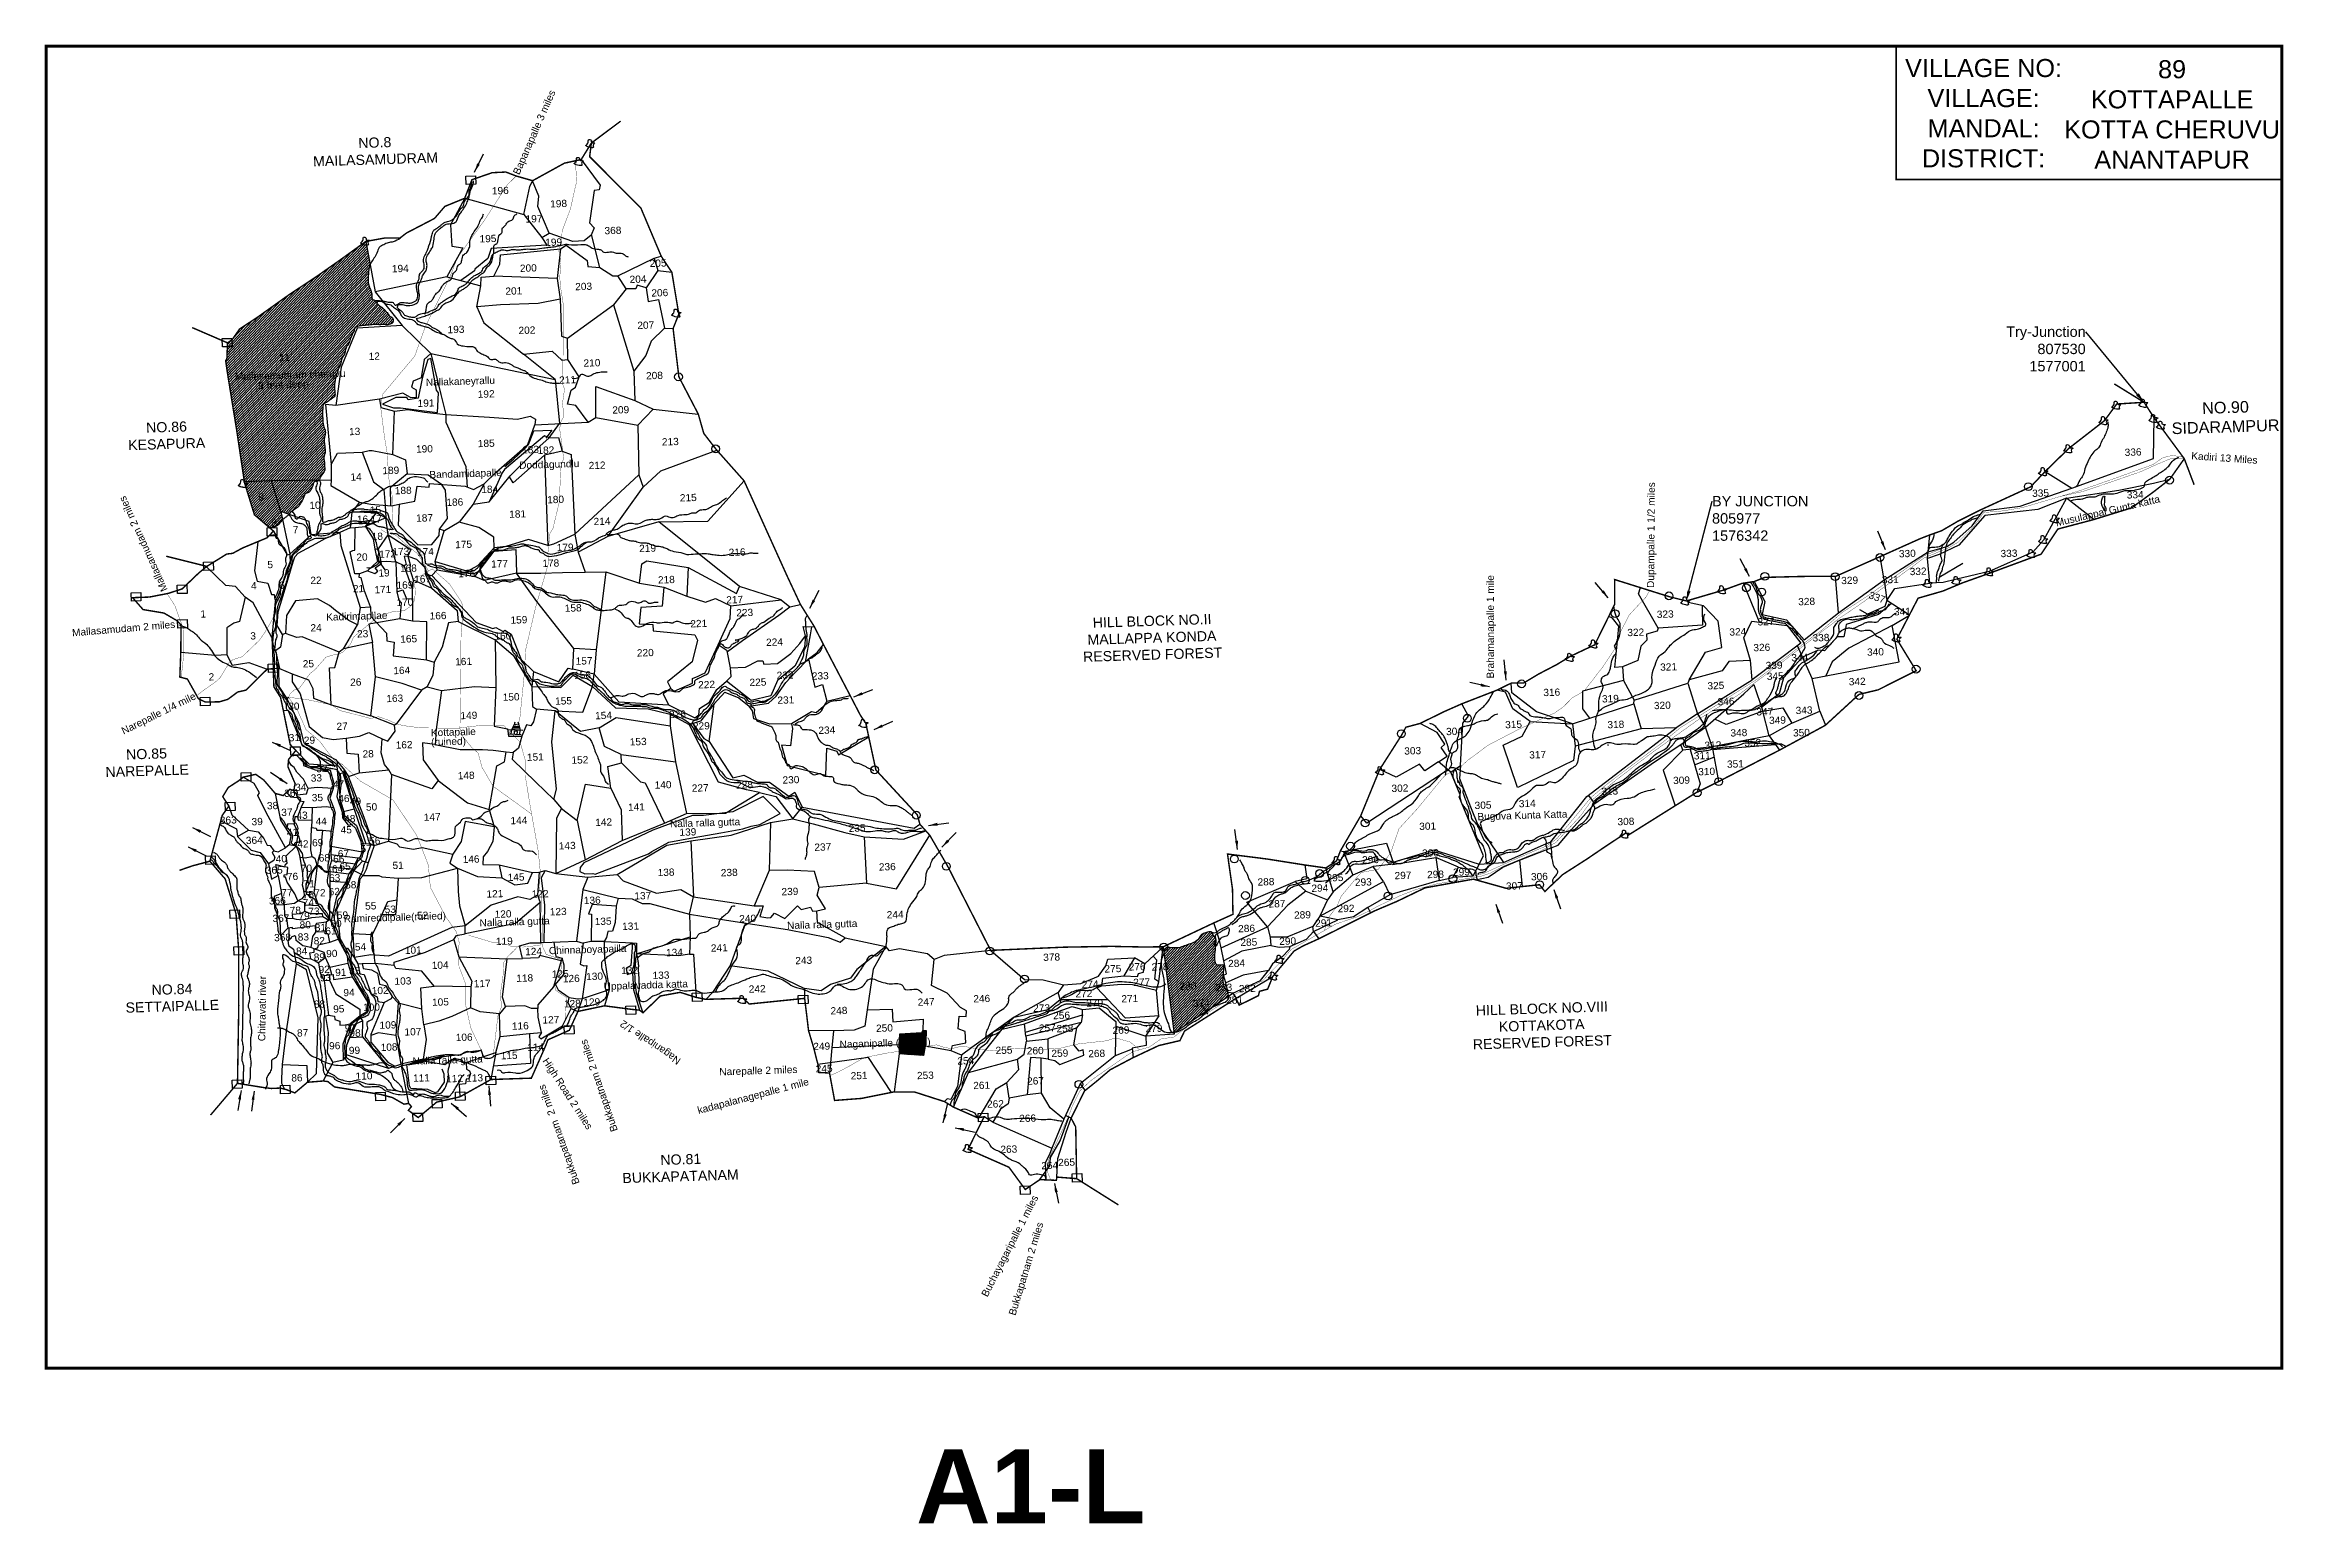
# Model space of a CAD drawing. Header units: feet. Extents: x 800423 to 807996, y 1573223 to 1578223.
import ezdxf
from ezdxf import colors
from ezdxf.entities.mleader import LeaderData, LeaderLine
from ezdxf.enums import TextEntityAlignment as Align
from ezdxf.math import Vec2, Vec3

# ---------------------------------------------------------------- set-up
doc = ezdxf.new("R2010")
doc.units = ezdxf.units.FT
doc.header["$LTSCALE"] = 15
doc.header["$MEASUREMENT"] = 0
doc.linetypes.add('HIDDEN2', pattern=[0.1875, 0.125, -0.0625])
for name, color, linetype in [('CRDS STONES', 7, 'Continuous'), ('HILL', 17, 'Continuous'), ('PAPER SIZE', 10, 'Continuous'), ('PLOT', 7, 'Continuous'), ('PLOT NO', 7, 'Continuous'), ('ROADS', 6, 'Continuous'), ('TANKS-STREAM', 4, 'Continuous'), ('text', 10, 'Continuous'), ('VILLAGE', 30, 'Continuous'), ('VILLAGE STONES', 240, 'Continuous')]:
    doc.layers.add(name, color=color, linetype=linetype)
doc.layers.add('VILLAGE BOUNDRY', color=5, linetype='HIDDEN2', lineweight=100)
doc.styles.get("Standard").update_dxf_attribs({"font": 'arial.ttf'})
doc.linetypes.add('DOTS', pattern='A,1e-06,-3,["●",Standard,S=3,R=0,X=-1.25,Y=-1.25],-3', length=6.000001)
doc.dimstyles.get("Standard").update_dxf_attribs({"dimtxt": 0.18, "dimasz": 0.18, "dimexe": 0.18, "dimexo": 0.0625, "dimgap": 0.09, "dimtad": 0, "dimtih": 1, "dimtoh": 1, "dimdec": 4, "dimzin": 0, "dimdsep": 46, "dimtxsty": 'Standard', "dimcen": 0.09, "dimadec": 0, "dimazin": 0, "dimtfac": 1, "dimtdec": 4, "dimtofl": 0, "dimtmove": 0, "dimatfit": 3, "dimfxl": 1, "dimtolj": 1, "dimtzin": 0, "dimarcsym": 0})
pattern_1 = [(46.79369286, (65027.067, 8084.705), (-4.462817548, 4.191789214), [])]
pattern_2 = [(46.79369286, (65027.067, 8084.705), (-4.462817548, 4.191789214), [])]

msp = doc.modelspace()

# ---------------------------------------------------------------- texts
at = {"layer": 'PAPER SIZE', "insert": (803758.9, 1573473.5), "char_height": 250, "width": 1636.069, "attachment_point": 2}
msp.add_mtext('{\\fArial|b1|i0|c0|p34;A1-L}', dxfattribs=at)
at = {"layer": 'PLOT NO', "lineweight": -2}
for s, height, rotation, p in [('Bapanapalle 3 miles ', 24.491, 66.29669, (802028.3, 1577781)), ('Mailasamudram cheruvu', 24.491, 1.79369, (801066.5, 1577088.2)), ('9 feet deep', 24.491, 1.79369, (801145.3, 1577058)), ('Nallakaneyrallu', 24.491, 1.79369, (801712.7, 1577069.1)), ('Kadiri 13 Miles ', 24.491, 356.05175, (807684.6, 1576821.2)), ('Bandamidapalle', 24.491, 1.79369, (801724.7, 1576756.8)), ('Doddagundlu', 24.491, 1.79369, (802028.4, 1576788.6)), ('Mallasamudam 2 miles', 24.491, 114.29906, (800839.2, 1576380.4)), ('Dupampalle 1 1/2 miles', 24.491, 89.57204, (805867.9, 1576385.9)), ('Musulappal Gunta katta', 24.491, 13.14787, (807229.5, 1576593.8)), ('Brahamanapalle 1 mile', 24.491, 90.00028, (805325.9, 1576079.6)), ('Kadirimapllae', 24.491, 1.79369, (801375.5, 1576275.2)), ('Mallasamudam 2 miles ', 24.491, 4.74993, (800516.5, 1576222.3)), ('Narepalle 1/4 mile ', 24.491, 26.25062, (800689.9, 1575890)), ('Kottapalle', 24.49, 1.79369, (801729.7, 1575884.2)), ('(ruined)', 24.49, 1.79369, (801730.7, 1575852.8)), ('Buguva Kunta Katta', 24.491, 1.79369, (805270.5, 1575600.3)), (' Nalla ralla gutta', 24.491, 1.79369, (802529.2, 1575576.1)), ('Ramireddipalle(runied)', 24.491, 1.79369, (801434.9, 1575254.9)), (' Nalla ralla gutta', 24.491, 1.79369, (801884.7, 1575241)), (' Nalla ralla gutta', 24.491, 1.79369, (802925.4, 1575232.1)), (' Chinnaboyapailla', 24.491, 1.79369, (802119.5, 1575147)), ('Chitravati river', 24.491, 89.16654, (801169, 1574853.2)), ('Bukkapatnam 2 miles', 24.491, 108.85334, (802362.2, 1574552.3)), ('Naganipalle 1/2', 24.491, 145.85148, (802577.1, 1574792.4)), (' Nalla ralla gutta', 24.491, 1.79369, (801658, 1574773.8)), ('High Road 2 miles', 24.491, 302.88641, (802106.3, 1574786.9)), ('Bukkapatanam  2 miles ', 24.491, 109.49081, (802233.2, 1574373.9)), ('kadapalanagepalle 1 mile', 24.491, 14.78277, (802635.1, 1574607.1)), ('Narepalle 2 miles', 24.491, 1.79369, (802705.7, 1574737.7)), ('Buchayagaripalle 1 miles', 24.491, 62.88625, (803612.1, 1573986.4)), ('Bukkapatnam 2 miles', 24.491, 73.06254, (803707, 1573924))]:
    msp.add_text(s, height=height, rotation=rotation, dxfattribs=at).set_placement(p)
for s, height, rotation, p in [('196', 24.49, 1.79369, (801964.3, 1577729.6)), ('198', 24.49, 1.79369, (802161.5, 1577685.6)), ('197', 24.49, 1.79369, (802078.2, 1577634.5)), ('368', 24.49, 1.79369, (802345.4, 1577594.9)), ('195', 24.49, 1.79369, (801922.6, 1577567.3)), ('199', 24.49, 1.79369, (802144.8, 1577555.2)), ('194', 24.49, 1.79369, (801626, 1577466.3)), ('200', 24.49, 1.79369, (802059.2, 1577467.8)), ('204', 24.49, 1.79369, (802430.2, 1577430.2)), ('205', 24.49, 1.79369, (802498.1, 1577484.4)), ('201', 24.49, 1.79369, (802010, 1577390.3)), ('203', 24.49, 1.79369, (802246.2, 1577405.7)), ('206', 24.49, 1.79369, (802503.9, 1577384.3)), ('207', 24.49, 1.79369, (802456.4, 1577274.6)), ('193', 24.49, 1.79369, (801814.4, 1577260.2)), ('202', 24.49, 1.79369, (802054.4, 1577257.5)), ('11', 24.49, 1.79369, (801235.1, 1577165.5)), ('12', 24.49, 1.79369, (801537.8, 1577169.6)), ('210', 24.49, 1.79369, (802274.4, 1577147.2)), ('192', 24.49, 1.79369, (801916.5, 1577041.8)), ('211', 24.49, 1.79369, (802191.9, 1577089.8)), ('208', 24.49, 1.79369, (802485.9, 1577104.4)), ('191', 24.49, 1.79369, (801713, 1577011.2)), ('209', 24.49, 1.79369, (802371.7, 1576988.5)), ('13', 24.49, 1.79369, (801471.5, 1576915.2)), ('190', 24.49, 1.79369, (801707.6, 1576856.4)), ('185', 24.49, 1.79369, (801916.7, 1576875)), ('183', 24.49, 1.79369, (802066.4, 1576853.8)), ('182', 24.49, 1.79369, (802118.4, 1576851.9)), ('213', 24.49, 1.79369, (802539.5, 1576880.7)), ('336', 24.49, 1.79369, (807488.4, 1576845.4)), ('14', 24.49, 1.79369, (801476.3, 1576761.5)), ('189', 24.49, 1.79369, (801593.8, 1576783.6)), ('212', 24.49, 1.79369, (802291.7, 1576800.7)), ('9', 24.5, 1.79369, (801155.3, 1576693.8)), ('10', 24.49, 1.79369, (801337.2, 1576665.7)), ('188', 24.49, 1.79369, (801635.8, 1576715.7)), ('186', 24.49, 1.79369, (801810.3, 1576676.2)), ('184', 24.49, 1.79369, (801928.5, 1576719.7)), ('180', 24.49, 1.79369, (802151.4, 1576685.1)), ('215', 24.49, 1.79369, (802600.3, 1576691.4)), ('335', 24.49, 1.79369, (807175.3, 1576706.9)), ('334', 24.49, 1.79369, (807495.5, 1576701.3)), ('8', 24.5, 1.79369, (801199.9, 1576605.7)), ('16', 24.49, 1.79369, (801498.3, 1576618.4)), ('15', 24.49, 1.79369, (801541.9, 1576649.5)), ('17', 24.49, 1.79369, (801544.6, 1576619.3)), ('187', 24.49, 1.79369, (801708, 1576622.8)), ('181', 24.49, 1.79369, (802023, 1576636.1)), ('214', 24.49, 1.79369, (802308.4, 1576611.4)), ('7', 24.5, 1.79369, (801271.6, 1576582.6)), ('18', 24.49, 1.79369, (801548.2, 1576560.5)), ('175', 24.49, 1.79369, (801840.2, 1576533.3)), ('179', 24.49, 1.79369, (802183.6, 1576523.3)), ('219', 24.49, 1.79369, (802462.6, 1576520.3)), ('5', 24.5, 1.79369, (801185.7, 1576465.1)), ('20', 24.49, 1.79369, (801496.3, 1576490.5)), ('19', 24.49, 1.79369, (801570.9, 1576436.9)), ('172', 24.49, 1.79369, (801583, 1576501)), ('173', 24.49, 1.79369, (801627.8, 1576509.3)), ('168', 24.49, 1.79369, (801653.4, 1576452.5)), ('174', 24.49, 1.79369, (801711, 1576508.5)), ('177', 24.49, 1.79369, (801961.8, 1576467.9)), ('178', 24.49, 1.79369, (802135.1, 1576469.8)), ('216', 24.49, 1.79369, (802765.5, 1576507.1)), ('330', 24.49, 1.79369, (806724.6, 1576502.4)), ('332', 24.49, 1.79369, (806761.1, 1576442.2)), ('333', 24.49, 1.79369, (807068.5, 1576503)), ('4', 24.5, 1.79369, (801130.3, 1576393.8)), ('6', 24.5, 1.79369, (801225.1, 1576395.4)), ('22', 24.49, 1.79369, (801340.7, 1576411.9)), ('21', 24.49, 1.79369, (801484.7, 1576383.7)), ('171', 24.49, 1.79369, (801566.6, 1576380.7)), ('169', 24.49, 1.79369, (801641.7, 1576396)), ('167', 24.49, 1.79369, (801701.5, 1576416.2)), ('176', 24.49, 1.79369, (801850.2, 1576435)), ('218', 24.49, 1.79369, (802526.2, 1576414)), ('329', 24.49, 1.79369, (806529.5, 1576411.8)), ('337', 24.49, 340.15787, (806622.3, 1576354.1)), ('331', 24.49, 1.79369, (806666.9, 1576414.3)), ('1', 24.5, 1.79369, (800959.1, 1576298.1)), ('170', 24.49, 1.79369, (801641.4, 1576337.8)), ('166', 24.49, 1.79369, (801753.7, 1576292.2)), ('158', 24.49, 1.79369, (802210.9, 1576318.3)), ('217', 24.49, 1.79369, (802757.2, 1576346.4)), ('223', 24.49, 1.79369, (802791.1, 1576302.7)), ('323', 24.49, 1.79369, (805905.5, 1576297.5)), ('328', 24.49, 1.79369, (806384, 1576340.2)), ('341', 24.49, 1.79369, (806707.9, 1576306.1)), ('3', 24.5, 1.79369, (801128, 1576224)), ('24', 24.49, 1.79369, (801341.1, 1576251.5)), ('23', 24.49, 1.79369, (801498.6, 1576231.1)), ('165', 24.49, 1.79369, (801654.3, 1576213.9)), ('160', 24.49, 1.79369, (801972.9, 1576223.7)), ('159', 24.49, 1.79369, (802027.3, 1576278.1)), ('221', 24.49, 1.79369, (802635.7, 1576265.7)), ('322', 24.49, 1.79369, (805805.8, 1576236)), ('324', 24.49, 1.79369, (806151, 1576237.8)), ('327', 24.49, 1.79369, (806246.3, 1576272.1)), ('338', 24.49, 1.79369, (806432.4, 1576217.9)), ('161', 24.49, 1.79369, (801840, 1576137.3)), ('157', 24.49, 1.79369, (802247.6, 1576139.3)), ('220', 24.49, 1.79369, (802454.9, 1576167.1)), ('224', 24.49, 1.79369, (802891.9, 1576202.9)), ('326', 24.49, 1.79369, (806232.2, 1576184.9)), ('344', 24.49, 1.79369, (806360.7, 1576151)), ('340', 24.49, 1.79369, (806616.8, 1576169.7)), ('2', 24.5, 1.79369, (800986.9, 1576085.4)), ('25', 24.49, 1.79369, (801315, 1576129.8)), ('26', 24.49, 1.79369, (801475.3, 1576067.7)), ('164', 24.49, 1.79369, (801630.9, 1576107.3)), ('156', 24.49, 1.79369, (802242.3, 1576091.7)), ('222', 24.49, 1.79369, (802662.2, 1576059.3)), ('225', 24.49, 1.79369, (802835.9, 1576067.4)), ('232', 24.49, 1.79369, (802927.8, 1576091.1)), ('233', 24.49, 1.79369, (803046.8, 1576088.8)), ('321', 24.49, 1.79369, (805916.8, 1576119)), ('339', 24.49, 1.79369, (806273.8, 1576124.5)), ('345', 24.49, 1.79369, (806277.8, 1576087.8)), ('342', 24.49, 1.79369, (806554.9, 1576069.7)), ('30', 24.49, 1.79369, (801265.7, 1575986)), ('163', 24.49, 1.79369, (801607.2, 1576012.7)), ('150', 24.49, 1.79369, (802000.8, 1576017.4)), ('155', 24.49, 1.79369, (802178.2, 1576004.1)), ('231', 24.49, 1.79369, (802930.3, 1576007.2)), ('316', 24.49, 1.79369, (805521.6, 1576033.2)), ('319', 24.49, 1.79369, (805720, 1576011.7)), ('320', 24.49, 1.79369, (805895.8, 1575989.1)), ('325', 24.49, 1.79369, (806076.8, 1576055.9)), ('346', 24.49, 1.79369, (806111.2, 1576002.3)), ('27', 24.49, 1.79369, (801429.2, 1575918.5)), ('149', 24.49, 1.79369, (801858, 1575955.1)), ('154', 24.49, 1.79369, (802313.4, 1575954.9)), ('226', 24.49, 1.79369, (802563.6, 1575959.1)), ('229', 24.49, 1.79369, (802644.5, 1575919.5)), ('315', 24.49, 1.79369, (805392.4, 1575924.4)), ('318', 24.49, 1.79369, (805738.4, 1575924.4)), ('347', 24.49, 1.79369, (806242.3, 1575967.7)), ('349', 24.49, 1.79369, (806285.3, 1575938.9)), ('343', 24.49, 1.79369, (806375.2, 1575972.5)), ('31', 24.49, 1.79369, (801267.5, 1575880.1)), ('29', 24.49, 1.79369, (801318.6, 1575871.2)), ('162', 24.49, 1.79369, (801638.8, 1575855.6)), ('153', 24.49, 1.79369, (802430.8, 1575866.3)), ('234', 24.49, 1.79369, (803068.9, 1575905.3)), ('303', 24.49, 1.79369, (805051.1, 1575835.5)), ('304', 24.49, 1.79369, (805192.6, 1575901.2)), ('312', 24.49, 1.79369, (806066.8, 1575854.6)), ('348', 24.49, 1.79369, (806154.6, 1575896.5)), ('352', 24.49, 1.79369, (806201.5, 1575862.4)), ('350', 24.49, 1.79369, (806366.4, 1575896.7)), ('32', 24.49, 1.79369, (801360.4, 1575775.5)), ('28', 24.49, 1.79369, (801517.3, 1575825.2)), ('151', 24.49, 1.79369, (802082.9, 1575814.3)), ('152', 24.49, 1.79369, (802233.5, 1575804.5)), ('317', 24.49, 1.79369, (805473.9, 1575822.2)), ('311', 24.49, 1.79369, (806030.7, 1575819)), ('310', 24.49, 1.79369, (806045.7, 1575765.3)), ('351', 24.49, 1.79369, (806143, 1575790.9)), ('36', 24.49, 1.79369, (801252.3, 1575692.1)), ('34', 24.49, 1.79369, (801289.2, 1575712.1)), ('33', 24.49, 1.79369, (801342, 1575743.6)), ('47', 24.49, 1.79369, (801417.2, 1575722.6)), ('148', 24.49, 1.79369, (801848.8, 1575751.9)), ('140', 24.49, 1.79369, (802514.9, 1575720.4)), ('227', 24.49, 1.79369, (802640.7, 1575709.9)), ('228', 24.49, 1.79369, (802790.5, 1575720.6)), ('230', 24.49, 1.79369, (802947.6, 1575737.4)), ('302', 24.49, 1.79369, (805007.9, 1575709)), ('313', 24.49, 1.79369, (805717.7, 1575699)), ('309', 24.49, 1.79369, (805960.6, 1575735.8)), ('38', 24.49, 1.79369, (801193.8, 1575650)), ('37', 24.49, 1.79369, (801242.3, 1575627.6)), ('43', 24.49, 1.79369, (801293.5, 1575617.3)), ('35', 24.49, 1.79369, (801345.4, 1575677.1)), ('46', 24.49, 1.79369, (801435.2, 1575673.9)), ('48', 24.49, 1.79369, (801455.2, 1575605.9)), ('49', 24.49, 1.79369, (801474.3, 1575664.7)), ('50', 24.49, 1.79369, (801528.7, 1575645.5)), ('147', 24.49, 1.79369, (801734, 1575611.5)), ('141', 24.49, 1.79369, (802424.8, 1575645.3)), ('305', 24.49, 1.79369, (805289.1, 1575651.5)), ('314', 24.49, 1.79369, (805438.7, 1575657.3)), ('363', 24.49, 1.79369, (801044, 1575601.1)), ('364', 24.49, 1.79369, (801131.9, 1575532.9)), ('39', 24.49, 1.79369, (801141.7, 1575596.1)), ('41', 24.49, 1.79369, (801260.9, 1575559.5)), ('44', 24.49, 1.79369, (801358.4, 1575596.9)), ('45', 24.49, 1.79369, (801443, 1575568.2)), ('56', 24.49, 1.79369, (801539.3, 1575531.2)), ('144', 24.49, 1.79369, (802027.3, 1575599.9)), ('142', 24.49, 1.79369, (802314, 1575594.1)), ('139', 24.49, 1.79369, (802598.9, 1575560.7)), ('235', 24.49, 1.79369, (803171.4, 1575574.1)), ('301', 24.49, 1.79369, (805101.8, 1575580.6)), ('308', 24.49, 1.79369, (805772.5, 1575596.4)), ('40', 24.49, 1.79369, (801223.4, 1575470.3)), ('42', 24.49, 1.79369, (801296.5, 1575520.3)), ('69', 24.49, 1.79369, (801346.5, 1575524.9)), ('68', 24.49, 1.79369, (801368.9, 1575473.2)), ('66', 24.49, 1.79369, (801417.7, 1575469.7)), ('67', 24.49, 1.79369, (801433.6, 1575487.4)), ('57', 24.49, 1.79369, (801510.2, 1575504.5)), ('146', 24.49, 1.79369, (801865.4, 1575468.9)), ('143', 24.49, 1.79369, (802190.7, 1575514.6)), ('237', 24.49, 1.79369, (803055.3, 1575510)), ('296', 24.49, 1.79369, (804908.3, 1575467.2)), ('300', 24.49, 1.79369, (805111.3, 1575490.1)), ('365', 24.49, 1.79369, (801199.5, 1575431.9)), ('76', 24.49, 1.79369, (801261.4, 1575410.4)), ('70', 24.49, 1.79369, (801308.5, 1575438)), ('71', 24.49, 1.79369, (801318, 1575385.4)), ('63', 24.49, 1.79369, (801403.9, 1575405.8)), ('64', 24.49, 1.79369, (801413.7, 1575436.1)), ('65', 24.49, 1.79369, (801439.2, 1575444)), ('58', 24.49, 1.79369, (801458.2, 1575382.1)), ('51', 24.49, 1.79369, (801618.6, 1575448.1)), ('145', 24.49, 1.79369, (802017.6, 1575408)), ('138', 24.49, 1.79369, (802525.1, 1575424.5)), ('238', 24.49, 1.79369, (802738.8, 1575423.8)), ('236', 24.49, 1.79369, (803273.6, 1575443.4)), ('288', 24.49, 1.79369, (804554.8, 1575392.4)), ('295', 24.49, 1.79369, (804788.1, 1575406.4)), ('293', 24.49, 1.79369, (804884.2, 1575391.6)), ('297', 24.49, 1.79369, (805018.3, 1575414)), ('298', 24.49, 1.79369, (805128.3, 1575417.5)), ('299', 24.49, 1.79369, (805216.1, 1575425.5)), ('307', 24.49, 1.79369, (805395.2, 1575378.5)), ('306', 24.49, 1.79369, (805479.8, 1575410.1)), ('366', 24.49, 1.79369, (801210, 1575328.6)), ('77', 24.49, 1.79369, (801242.4, 1575355.6)), ('75', 24.49, 1.79369, (801314.8, 1575348.5)), ('74', 24.49, 1.79369, (801315, 1575322.1)), ('72', 24.49, 1.79369, (801354, 1575355.1)), ('62', 24.49, 1.79369, (801402.5, 1575359.3)), ('55', 24.49, 1.79369, (801525.8, 1575310.8)), ('121', 24.49, 1.79369, (801946, 1575351.9)), ('122', 24.49, 1.79369, (802099.1, 1575351.6)), ('136', 24.49, 1.79369, (802275.3, 1575330)), ('137', 24.49, 1.79369, (802446.3, 1575345.3)), ('239', 24.49, 1.79369, (802944.1, 1575359.6)), ('287', 24.49, 1.79369, (804592, 1575318.3)), ('294', 24.49, 1.79369, (804737.1, 1575371.3)), ('292', 24.49, 1.79369, (804825.6, 1575302.2)), ('367', 24.49, 1.79369, (801222.2, 1575269.1)), ('78', 24.49, 1.79369, (801270.7, 1575295.7)), ('79', 24.49, 1.79369, (801300.6, 1575276.7)), ('80', 24.49, 1.79369, (801304.4, 1575246.8)), ('73', 24.49, 1.79369, (801333.8, 1575292.7)), ('81', 24.49, 1.79369, (801355.5, 1575237.7)), ('61', 24.49, 1.79369, (801391.4, 1575226.2)), ('60', 24.49, 1.79369, (801408.5, 1575251.3)), ('59', 24.49, 1.79369, (801430.4, 1575279.7)), ('53', 24.49, 1.79369, (801591.9, 1575299.5)), ('52', 24.49, 1.79369, (801701.6, 1575279)), ('120', 24.49, 1.79369, (801973.6, 1575283.5)), ('123', 24.49, 1.79369, (802160.1, 1575291.6)), ('135', 24.49, 1.79369, (802312.1, 1575258.8)), ('131', 24.49, 1.79369, (802404.8, 1575242.3)), ('240', 24.49, 1.79369, (802801.2, 1575268.3)), ('244', 24.49, 1.79369, (803300.1, 1575281.4)), ('286', 24.49, 1.79369, (804489.1, 1575234.6)), ('289', 24.49, 1.79369, (804678.2, 1575280.6)), ('291', 24.49, 1.79369, (804749.7, 1575253.3)), ('368', 24.49, 1.79369, (801227.5, 1575204.3)), ('84', 24.49, 1.79369, (801292.2, 1575158.2)), ('83', 24.49, 1.79369, (801297.9, 1575205.9)), ('82', 24.49, 1.79369, (801351.9, 1575193.3)), ('90', 24.49, 1.79369, (801394.2, 1575149.9)), ('54', 24.49, 1.79369, (801491.3, 1575172.5)), ('101', 24.49, 1.79369, (801669.8, 1575161.3)), ('119', 24.49, 1.79369, (801977.9, 1575191.6)), ('124', 24.49, 1.79369, (802076.9, 1575156.9)), ('134', 24.49, 1.79369, (802553.5, 1575153.6)), ('241', 24.49, 1.79369, (802705.2, 1575169.1)), ('285', 24.49, 1.79369, (804496.7, 1575188.3)), ('290', 24.49, 1.79369, (804628.1, 1575191.8)), ('89', 24.49, 1.79369, (801352.1, 1575138)), ('92', 24.49, 1.79369, (801368.5, 1575096)), ('91', 24.49, 1.79369, (801424.6, 1575086.2)), ('85', 24.49, 1.79369, (801472.3, 1575091.1)), ('104', 24.49, 1.79369, (801760.7, 1575110.4)), ('125', 24.49, 1.79369, (802167.2, 1575080.8)), ('130', 24.49, 1.79369, (802283.2, 1575072.8)), ('132', 24.49, 1.79369, (802401.7, 1575093.2)), ('133', 24.49, 1.79369, (802508, 1575076.5)), ('243', 24.49, 1.79369, (802990.8, 1575126.6)), ('378', 24.49, 1.79369, (803829.6, 1575137.7)), ('275', 24.49, 1.79369, (804036.8, 1575098.4)), ('276', 24.49, 1.79369, (804118.8, 1575105.2)), ('278', 24.49, 1.79369, (804196.1, 1575105.2)), ('284', 24.49, 1.79369, (804455.1, 1575116.8)), ('93', 24.49, 1.79369, (801372.9, 1575068.7)), ('94', 24.49, 1.79369, (801452.4, 1575018.1)), ('102', 24.49, 1.79369, (801557.9, 1575024.8)), ('103', 24.49, 1.79369, (801634.8, 1575056.9)), ('117', 24.49, 1.79369, (801902.9, 1575048.4)), ('118', 24.49, 1.79369, (802046.9, 1575067)), ('126', 24.49, 1.79369, (802204.4, 1575065.3)), ('Uppalavadda katta', 24.491, 1.79369, (802456.4, 1575043.4)), ('242', 24.49, 1.79369, (802833.3, 1575030.4)), ('246', 24.49, 1.79369, (803593.1, 1574997.4)), ('272', 24.49, 1.79369, (803938.5, 1575014.2)), ('274', 24.49, 1.79369, (803959.7, 1575046)), ('271', 24.49, 1.79369, (804094, 1574997.3)), ('277', 24.49, 1.79369, (804134.2, 1575053)), ('280', 24.49, 1.79369, (804290.8, 1575039.8)), ('283', 24.49, 1.79369, (804412, 1575035.1)), ('282', 24.49, 1.79369, (804491.6, 1575031.9)), ('88', 24.49, 1.79369, (801352.6, 1574979)), ('95', 24.49, 1.79369, (801417.9, 1574962.6)), ('100', 24.49, 1.79369, (801528.5, 1574968.5)), ('105', 24.49, 1.79369, (801761.8, 1574985.9)), ('127', 24.49, 1.79369, (802135.3, 1574925.9)), ('128', 24.49, 1.79369, (802208.2, 1574980.4)), ('129', 24.49, 1.79369, (802273.7, 1574985.8)), ('248', 24.49, 1.79369, (803110.1, 1574956.7)), ('247', 24.49, 1.79369, (803404.8, 1574986)), ('273', 24.49, 1.79369, (803795.6, 1574965.4)), ('256', 24.49, 1.79369, (803863.3, 1574940.6)), ('270', 24.49, 1.79369, (803975.2, 1574983.2)), ('374', 24.49, 1.79369, (804336, 1574982)), ('281', 24.49, 1.79369, (804448.6, 1574992.5)), ('87', 24.49, 1.79369, (801295.4, 1574881.6)), ('97', 24.49, 1.79369, (801457.2, 1574897.4)), ('98', 24.49, 1.79369, (801472.8, 1574881.1)), ('109', 24.49, 1.79369, (801584.2, 1574908.2)), ('107', 24.49, 1.79369, (801668.6, 1574885.4)), ('106', 24.49, 1.79369, (801842, 1574866.7)), ('116', 24.49, 1.79369, (802032.1, 1574905.2)), ('250', 24.49, 1.79369, (803264, 1574897.9)), ('257', 24.49, 1.79369, (803815, 1574898.2)), ('258', 24.49, 1.79369, (803874.6, 1574896.4)), ('269', 24.49, 1.79369, (804064.2, 1574890.8)), ('279', 24.49, 1.79369, (804175.8, 1574896.7)), ('96', 24.49, 1.79369, (801404.1, 1574838.2)), ('99', 24.49, 1.79369, (801471, 1574822.4)), ('108', 24.49, 1.79369, (801588, 1574833.3)), ('115', 24.49, 1.79369, (801994.1, 1574805)), ('114', 24.49, 1.79369, (802083.9, 1574833.3)), ('249', 24.49, 1.79369, (803051.7, 1574836.2)), ('252', 24.49, 1.79369, (803367.4, 1574819.5)), ('254', 24.49, 1.79369, (803539, 1574787.2)), ('255', 24.49, 1.79369, (803668.4, 1574822.9)), ('260', 24.49, 1.79369, (803774, 1574821.4)), ('259', 24.49, 1.79369, (803857.4, 1574812.8)), ('268', 24.49, 1.79369, (803982.1, 1574811.9)), ('86', 24.49, 1.79369, (801276.2, 1574729.7)), ('110', 24.49, 1.79369, (801503.2, 1574735.8)), ('111', 24.49, 1.79369, (801697.5, 1574729.2)), ('112', 24.49, 1.79369, (801809.5, 1574727)), ('113', 24.49, 1.79369, (801877.5, 1574729.2)), ('245', 24.49, 1.79369, (803060, 1574760.8)), ('251', 24.49, 1.79369, (803178.2, 1574737.1)), ('253', 24.49, 1.79369, (803402.5, 1574737.9)), ('261', 24.49, 1.79369, (803592.9, 1574704.2)), ('267', 24.49, 1.79369, (803775.1, 1574719.2)), ('262', 24.49, 1.79369, (803639.5, 1574641.2)), ('266', 24.49, 1.79369, (803748.4, 1574592.8)), ('263', 24.49, 1.79369, (803684.7, 1574488.2)), ('264', 24.49, 1.79369, (803823.1, 1574433.4)), ('265', 24.49, 1.79369, (803880.2, 1574443.9))]:
    msp.add_text(s, height=height, rotation=rotation, dxfattribs=at).set_placement(p, align=Align.MIDDLE_CENTER)
at = {"layer": 'PLOT NO', "char_height": 61.066, "attachment_point": 2}
for s, insert, width in [('VILLAGE NO:\\PVILLAGE:\\PMANDAL:\\PDISTRICT:', (806982.5, 1578174.7), 524.168), ('\\pt61.066;89\\PKOTTAPALLE \\PKOTTA CHERUVU\\PANANTAPUR  ', (807620.3, 1578170.6), 719.274)]:
    msp.add_mtext(s, dxfattribs=dict(at, insert=insert, width=width))
at = {"layer": 'text', "lineweight": -2, "attachment_point": 1, "rotation": 1.79369}
for s, insert, char_height, width in [('\\pi159.01;NO.8 \\P\\pi4.0413;MAILASAMUDRAM', (801324.4, 1577902.7), 34.287, 424.068), ('\\pi107.33;NO.90 \\P\\pi2.1218;SIDARAMPUR', (807614.1, 1577010.3), 39.185, 366.081), ('\\pi65.654;NO.86 \\P\\pi3.2306;KESAPURA', (800699.7, 1576943.1), 34.287, 263.897), ('\\pi97.896;HILL BLOCK NO.II \\P\\pi78.262;MALLAPPA KONDA  \\P\\pi61.621;RESERVED FOREST', (803870.2, 1576282.6), 34.287, 589.606), ('\\pi75.135;NO.85 \\P\\pi3.5781;NAREPALLE', (800622.5, 1575837.5), 34.287, 283.139), ('\\pi93.625;NO.84  \\P\\pi3.825;SETTAIPALLE', (800690.3, 1575040.9), 34.287, 319.721), ('\\pi16.728;HILL BLOCK NO.VIII  \\P\\pi92.939;KOTTAKOTA \\P\\pi3.0806;RESERVED FOREST', (805247.3, 1574973.8), 34.287, 472.525), ('\\pi134.42;NO.81 \\P\\pi4.016;BUKKAPATANAM', (802370.9, 1574464.6), 34.287, 394.828)]:
    msp.add_mtext(s, dxfattribs=dict(at, insert=insert, char_height=char_height, width=width))
at = {"layer": 'VILLAGE', "lineweight": -2}
msp.add_text('Naganipalle (ruined)', height=24.491, rotation=1.79369, dxfattribs=at).set_placement((803266.1, 1574847.3), align=Align.MIDDLE_CENTER)

# ---------------------------------------------------------------- hatches: boundary and pattern name
at = {"layer": 'TANKS-STREAM', "lineweight": -2}
h = msp.add_hatch(dxfattribs=at)
h.set_pattern_fill('ANSI31', color=256, scale=48.98185, angle=1.79369)
h.set_pattern_definition(pattern_1)
edge = h.paths.add_edge_path()
edge.add_line((801143.9, 1577302.2), (801082.1, 1577261.5))
edge.add_line((801082.1, 1577261.5), (801057, 1577225.5))
edge.add_line((801057, 1577225.5), (801041.4, 1577214.8))
edge.add_line((801041.4, 1577214.8), (801039.2, 1577161.4))
edge.add_line((801039.2, 1577161.4), (801035.1, 1577154.3))
edge.add_line((801035.1, 1577154.3), (801039.7, 1577122))
edge.add_line((801039.7, 1577122), (801072.9, 1576916.4))
edge.add_line((801072.9, 1576916.4), (801098.4, 1576744.9))
edge.add_line((801098.4, 1576744.9), (801190.6, 1576748.3))
edge.add_line((801190.6, 1576748.3), (801350.4, 1576750.2))
edge.add_spline(control_points=[(801350.4, 1576750.2), (801352.5, 1576752.7), (801357, 1576767.7), (801372.3, 1576779), (801369.5, 1576797), (801370.2, 1576808.8), (801367.3, 1576818.8), (801366.5, 1576831.9), (801373.6, 1576842.6), (801370.8, 1576857.4), (801370.4, 1576872), (801366.3, 1576888.4), (801373.1, 1576903.9), (801372.1, 1576919.7), (801364.6, 1576937.9), (801363.9, 1576957.3), (801361.7, 1576977.7), (801363.9, 1576992), (801363.9, 1577007.8), (801377.7, 1577012.9), (801387.2, 1577021.9), (801397.9, 1577028.2), (801406.3, 1577036.2), (801404.6, 1577045.9), (801403.8, 1577055.7), (801403.4, 1577068.2), (801403.9, 1577083.1), (801408.2, 1577099.5), (801412.9, 1577116.1), (801418.7, 1577132.2), (801425.5, 1577143.9), (801426.4, 1577155.9), (801428.6, 1577166.1), (801438.3, 1577174.6), (801439.4, 1577185.4), (801440.8, 1577194.7), (801443.9, 1577201.8), (801449.8, 1577208.3), (801454.6, 1577217), (801455.4, 1577227.5), (801461.7, 1577237.1), (801464.5, 1577247.5), (801470.2, 1577256.4), (801473.3, 1577268.9), (801489.1, 1577272.6), (801503.2, 1577273.6), (801515.1, 1577274.5), (801525.3, 1577275.5), (801534.8, 1577276.5), (801546.6, 1577277.3), (801558.8, 1577274.4), (801570, 1577278), (801580, 1577274.5), (801588.7, 1577277.8), (801599, 1577279.5), (801602.3, 1577289.2), (801601.4, 1577301.5), (801587.3, 1577304.7), (801582.7, 1577317), (801572.4, 1577325.2), (801564.7, 1577335.4), (801554.2, 1577341), (801548, 1577347.6), (801543.2, 1577353.3), (801540.2, 1577357.2), (801538.7, 1577359.1)], knot_values=[2.743929, 2.743929, 2.743929, 2.743929, 13.449528, 43.87747, 54.96585, 66.536532, 80.172892, 86.440314, 106.114252, 115.768531, 131.226189, 151.49776, 165.075202, 181.466843, 198.424393, 224.92727, 240.362293, 260.702703, 270.536142, 284.453283, 299.710553, 311.219933, 323.20078, 331.396526, 339.606613, 353.587775, 369.563021, 384.999057, 405.278495, 422.563503, 437.44955, 445.691754, 459.22129, 467.991973, 483.447913, 490.252233, 497.268408, 506.504004, 517.169253, 526.825372, 538.023089, 551.529645, 559.499527, 570.291641, 588.427793, 602.044488, 615.342548, 624.420475, 633.498392, 644.669328, 660.441629, 671.04786, 679.041057, 691.253135, 699.177122, 708.620474, 719.581853, 732.390574, 745.862061, 756.965096, 772.127289, 784.621882, 792.519361, 799.823032, 807.460437, 807.460437, 807.460437, 807.460437], degree=3, periodic=0)
edge.add_spline(control_points=[(801538.7, 1577359.1), (801535.4, 1577360.1), (801527.3, 1577364.5), (801531.7, 1577380.9), (801524.3, 1577395), (801519.8, 1577408.6), (801516.4, 1577422.7), (801517.9, 1577437.9), (801517.5, 1577457.6), (801520.7, 1577471.9), (801523.9, 1577479.6)], knot_values=[145.722859, 145.722859, 145.722859, 145.722859, 155.281459, 171.544676, 188.069308, 203.853273, 215.235738, 232.271635, 250.101485, 275.711119, 275.711119, 275.711119, 275.711119], degree=3, periodic=0)
edge.add_line((801523.9, 1577479.6), (801509.1, 1577557.6))
edge.add_line((801509.1, 1577557.6), (801424.5, 1577496.5))
edge.add_line((801424.5, 1577496.5), (801343.4, 1577439.6))
edge.add_line((801343.4, 1577439.6), (801247.8, 1577376.3))
edge.add_line((801247.8, 1577376.3), (801143.9, 1577302.2))
h = msp.add_hatch(dxfattribs=at)
h.set_pattern_fill('ANSI31', color=256, scale=48.98185, angle=1.79369)
h.set_pattern_definition(pattern_2)
edge = h.paths.add_edge_path()
edge.add_line((801190.6, 1576748.3), (801098.4, 1576744.9))
edge.add_line((801098.4, 1576744.9), (801098.8, 1576742.3))
edge.add_spline(control_points=[(801098.8, 1576742.3), (801102.3, 1576741.2), (801114.8, 1576743), (801098.9, 1576735), (801105.1, 1576727.9), (801104.1, 1576726.3), (801103.8, 1576726)], knot_values=[41.425036, 41.425036, 41.425036, 41.425036, 51.32484, 61.087148, 68.283262, 70.084786, 70.084786, 70.084786, 70.084786], degree=3, periodic=0)
edge.add_spline(control_points=[(801077.1, 1576732.4), (801081.7, 1576729.6), (801088.4, 1576725.4), (801102.3, 1576724.8), (801103.8, 1576726)], knot_values=[70.084786, 70.084786, 70.084786, 70.084786, 88.981098, 97.534911, 97.534911, 97.534911, 97.534911], degree=3, periodic=0)
edge.add_line((801103.8, 1576726), (801132.5, 1576633.4))
edge.add_line((801132.5, 1576633.4), (801183.6, 1576589.7))
edge.add_line((801183.6, 1576589.7), (801189.2, 1576589.9))
edge.add_spline(control_points=[(801189.2, 1576589.9), (801195.8, 1576590.8), (801208.9, 1576593.5), (801219.1, 1576606.8), (801225.6, 1576614.1), (801227.5, 1576616)], knot_values=[1000.899994, 1000.899994, 1000.899994, 1000.899994, 1020.303037, 1041.462686, 1049.7728, 1049.7728, 1049.7728, 1049.7728], degree=3, periodic=0)
edge.add_line((801227.5, 1576616), (801221.5, 1576644.6))
edge.add_line((801221.5, 1576644.6), (801190.6, 1576748.3))
h.paths.add_polyline_path([(801140.1, 1576674.4), (801171.6, 1576675.4), (801170.4, 1576712.8), (801138.9, 1576711.9)], flags=24)
h.paths.add_polyline_path([(801184.7, 1576586.3), (801216.2, 1576587.3), (801215.1, 1576624.8), (801183.6, 1576623.8)], flags=9)
h = msp.add_hatch(dxfattribs=at)
h.set_pattern_fill('ANSI31', color=256, scale=48.98185, angle=1.79369)
h.set_pattern_definition(pattern_2)
edge = h.paths.add_edge_path()
edge.add_line((801221.5, 1576644.6), (801248.6, 1576634.9))
edge.add_spline(control_points=[(801248.6, 1576634.9), (801250.6, 1576637.5), (801253.9, 1576642.1), (801261.7, 1576646.1), (801269.3, 1576653.5), (801280.1, 1576657.7), (801287.6, 1576671.1), (801295, 1576682.7), (801300.9, 1576694.4), (801303.1, 1576706.6), (801317, 1576706.9), (801323.5, 1576717.6), (801330.3, 1576729), (801331.7, 1576748.6), (801346.5, 1576746.6), (801349.7, 1576749.3), (801350.4, 1576750.2)], knot_values=[791.018113, 791.018113, 791.018113, 791.018113, 800.685904, 807.900894, 816.692683, 832.426088, 840.554779, 861.788545, 873.832217, 880.411396, 896.061417, 905.440746, 916.223857, 938.204895, 948.234882, 952.030949, 952.030949, 952.030949, 952.030949], degree=3, periodic=0)
edge.add_line((801350.4, 1576750.2), (801190.6, 1576748.3))
edge.add_line((801190.6, 1576748.3), (801221.5, 1576644.6))
h = msp.add_hatch(dxfattribs=at)
h.set_pattern_fill('ANSI31', color=256, scale=48.98185, angle=1.79369)
h.set_pattern_definition(pattern_1)
edge = h.paths.add_edge_path()
edge.add_line((804243.3, 1574881.8), (804428.7, 1575006.5))
edge.add_spline(control_points=[(804428.7, 1575006.5), (804428.2, 1575010.3), (804427.1, 1575014.1), (804426.4, 1575017.9), (804426.4, 1575017.9)], knot_values=[705.818382, 705.818382, 705.818382, 705.818382, 711.53024, 717.242098, 717.242098, 717.242098, 717.242098], degree=3, periodic=0)
edge.add_line((804426.4, 1575017.9), (804425.8, 1575020.4))
edge.add_spline(control_points=[(804425.8, 1575020.4), (804424.5, 1575024.6), (804414.6, 1575030.9), (804411.5, 1575046.8), (804408.6, 1575062.1), (804410, 1575072.4), (804410.5, 1575077.1)], knot_values=[642.307638, 642.307638, 642.307638, 642.307638, 655.870037, 673.219929, 688.538695, 703.236679, 703.236679, 703.236679, 703.236679], degree=3, periodic=0)
edge.add_spline(control_points=[(804410.5, 1575077.1), (804411.2, 1575083.6), (804411.8, 1575093.4), (804413.9, 1575118), (804389.7, 1575105.3), (804381.4, 1575123.2), (804381, 1575142.5), (804384, 1575161.5), (804384.6, 1575181.2), (804390.3, 1575200.2), (804374.7, 1575211), (804371.1, 1575225.2), (804358.1, 1575222), (804346.7, 1575219.6), (804333.2, 1575212.8), (804323.9, 1575189.4), (804287.1, 1575180.9), (804254.3, 1575163.2), (804212.8, 1575176.1), (804211, 1575157.1), (804209.6, 1575152.2)], knot_values=[282.949422, 282.949422, 282.949422, 282.949422, 302.989871, 316.46562, 338.414425, 347.364807, 368.902029, 397.324803, 403.973167, 429.117315, 446.906855, 456.811083, 465.296701, 480.296076, 494.918323, 507.371435, 552.211403, 593.207268, 627.812248, 642.307638, 642.307638, 642.307638, 642.307638], degree=3, periodic=0)
edge.add_line((804209.6, 1575152.2), (804243.3, 1574881.8))
at = {"layer": 'VILLAGE', "lineweight": -2}
h = msp.add_hatch(dxfattribs=at)
h.set_pattern_fill('ANSI31', color=256, scale=24.490925, angle=1.79369)
h.set_pattern_definition([(46.79369286, (65027.0672, 8084.705), (-2.231408774, 2.095894607), [])])
h.paths.add_polyline_path([(803388.4, 1574833.6), (803402, 1574835.5), (803402.2, 1574836.8), (803403.7, 1574851.4), (803404.8, 1574889.2), (803393.5, 1574889.4), (803389.4, 1574881.6), (803314.9, 1574876.6), (803312.9, 1574841.6), (803313.9, 1574818.6), (803322.8, 1574819.6)])
h.paths.add_polyline_path([(803396.5, 1574804.8), (803402, 1574835.5), (803388.4, 1574833.6), (803322.8, 1574819.6), (803313.9, 1574818.6), (803314.3, 1574810.5)])

# ---------------------------------------------------------------- linework, layer by layer
at = {"layer": 'HILL', "lineweight": -2}
for points in [[(801611, 1577030.3), (801565.5, 1577007.6), (801603.2, 1576994.7), (801626.3, 1576994.9), (801751.8, 1576979.1), (801755, 1577045.8), (801748.4, 1577055), (801729, 1577162.2), (801718.6, 1577158.8), (801703.8, 1577106.1), (801700.2, 1577094.7), (801686.9, 1577028.3), (801652.4, 1577022.2), (801648.3, 1577030.1), (801611, 1577030.3)], [(801979.7, 1576797.2), (802009, 1576821.5), (802046.5, 1576856.8), (802060, 1576871.6), (802063.9, 1576882.4), (802078.3, 1576917.2), (802138.1, 1576919.1), (802118.5, 1576892.6)], [(802246.8, 1575456.9), (802234.4, 1575440.7), (802233.1, 1575426.9), (802250.5, 1575419.3), (802277.5, 1575420.2), (802285.2, 1575418.2), (802465.4, 1575486.4), (802476.9, 1575495.1), (802534.8, 1575526.2), (802620.3, 1575541.8), (802710.7, 1575558.2), (802785.4, 1575571.9), (802812.7, 1575580.9), (802842.3, 1575586.6), (802911.1, 1575623.8), (802853.8, 1575680.8), (802751.5, 1575629.4), (802652, 1575616.2), (802615, 1575616.3), (802479.9, 1575567), (802246.8, 1575456.9)], [(801766.9, 1574759.6), (801773.1, 1574743.3), (801773.9, 1574715.2), (801751.9, 1574681.7), (801743.5, 1574678.7), (801719.5, 1574690), (801661.5, 1574693.2), (801656.7, 1574701.9), (801647.6, 1574774.6), (801661, 1574776.5), (801710.5, 1574791.1), (801730.5, 1574793.6), (801751.1, 1574798.2), (801789.7, 1574804.4), (801830.2, 1574808.3), (801848.7, 1574816.2), (801871.8, 1574820), (801899.4, 1574823)]]:
    msp.add_lwpolyline(points, dxfattribs=at)
at = {"layer": 'PLOT', "lineweight": -2}
for points in [[(802238.1, 1577834.8), (802302.1, 1577747.9), (802298.9, 1577731.9), (802282.2, 1577730), (802266.3, 1577621), (802281.6, 1577603.7), (802271.6, 1577579.4), (802247.7, 1577560), (802209.9, 1577557.7), (802129.3, 1577586.1), (802091.6, 1577676.2), (802094.3, 1577710.8), (802073.6, 1577763.1)], [(801843.9, 1577703.7), (802043.4, 1577648.7), (802064.4, 1577743.9), (802073.6, 1577763.1)], [(801843.9, 1577703.7), (801795.4, 1577614.1), (801800.8, 1577542.3), (801837.6, 1577536), (801783.8, 1577437.8), (801541.4, 1577386.9)], [(802043.4, 1577648.7), (802105.2, 1577571.6), (802129.3, 1577586.1)], [(801509.1, 1577557.6), (801541.4, 1577386.9), (801632.4, 1577273.5), (801480.3, 1577264.6), (801426.3, 1577132.8), (801408, 1577002.4), (801372.4, 1577006.7), (801391.6, 1576803.5), (801391.7, 1576750.7), (801190.6, 1576748.3), (801098.4, 1576744.9)], [(801783.8, 1577437.8), (801898, 1577407.7), (801899, 1577437.4), (801942.3, 1577440.4), (801962.6, 1577481.1), (801964.5, 1577512.3), (802167.6, 1577533), (802186.6, 1577544.6), (802258.7, 1577493.2), (802260.2, 1577473), (802300.8, 1577469.6), (802272.3, 1577581.1)], [(802105.2, 1577571.6), (802121.9, 1577545.3), (801933.1, 1577534.2), (801922.3, 1577500.1), (801877.6, 1577464.2), (801876.8, 1577457.9), (801830.7, 1577425.5)], [(802167.6, 1577533), (802157.2, 1577432), (801942.3, 1577440.4)], [(802300.8, 1577469.6), (802344.9, 1577441.8), (802362.4, 1577441.1), (802484.6, 1577500.9), (802508.7, 1577507.8)], [(802497.6, 1577459.1), (802457.3, 1577400.3), (802427.4, 1577410), (802422.4, 1577397.9), (802389.7, 1577398), (802362.4, 1577441.1)], [(802484.6, 1577500.9), (802497.6, 1577459.1), (802544.7, 1577453.3)], [(802157.2, 1577432), (802166.7, 1577362.4), (802092.9, 1577348.4), (801965.1, 1577343.4), (801885, 1577337.1), (801898, 1577407.7)], [(802166.7, 1577362.4), (802170.9, 1577237.7), (802191.7, 1577230.9), (802347.7, 1577343.6)], [(802389.7, 1577398), (802347.7, 1577343.6), (802415.8, 1577118.7)], [(802457.3, 1577400.3), (802464.5, 1577354.4), (802499.5, 1577361.1), (802520.1, 1577264.8), (802548.9, 1577263.2)], [(801885, 1577337.1), (801908.1, 1577282.7), (802042.7, 1577176.1), (802139.9, 1577186.7), (802172.7, 1577156.2), (802192.4, 1577159), (802191.7, 1577230.9)], [(801632.4, 1577273.5), (801729.8, 1577179), (802150.4, 1577091.4), (802042.7, 1577176.1)], [(802520.1, 1577264.8), (802475.2, 1577220.5), (802456.3, 1577171.5), (802415.8, 1577118.7), (802419.8, 1577020.1), (802481.1, 1576990), (802634.2, 1576973.7)], [(801729.8, 1577179), (801706.7, 1577158.7), (801697, 1577096.6), (801669.2, 1577084.8), (801664.4, 1577065), (801680.2, 1577056.3), (801680.2, 1577029.3), (801660.1, 1577029.5), (801635.1, 1577044.8), (801556.1, 1577024.7), (801408, 1577002.4)], [(801556.1, 1577024.7), (801559.7, 1576996.4), (801605.9, 1576983.6), (801651.6, 1576989.2), (801707.6, 1576980.2), (801780.3, 1576972), (801927.3, 1576963.1), (802022.1, 1576956.3), (802065.6, 1576967.1), (802083, 1576956.2), (802081.1, 1576937.1), (802261.6, 1576946.9), (802219.8, 1577003.5), (802191.2, 1577008), (802203.5, 1577054.5), (802218.5, 1577065), (802231, 1577099.9), (802192.4, 1577159)], [(801729.8, 1577179), (801763.5, 1577040.4), (801780.3, 1576972), (801779.9, 1576946.4), (801847.4, 1576796.3), (801852.6, 1576727.2)], [(802150.4, 1577091.4), (802164.9, 1576941.7)], [(802261.6, 1576946.9), (802287.1, 1576962.9), (802287.4, 1577067.5), (802419.8, 1577020.1)], [(801600.5, 1576837.6), (801605.9, 1576983.6)], [(802287.1, 1576962.9), (802429.4, 1576936.4), (802481.1, 1576990)], [(801487.5, 1576676.3), (801526.5, 1576669.1), (801596.5, 1576663.4), (801622.1, 1576669.4), (801675.5, 1576679.3), (801682.5, 1576729.9), (801723.9, 1576727.3), (801724.8, 1576739.7), (801845.6, 1576730.1), (801873.9, 1576718.5), (801909.2, 1576738.3), (801872.5, 1576669.1), (801926.8, 1576677.6), (801997.7, 1576764.8), (802097.5, 1576865.6), (802129.1, 1576893.8), (802164.9, 1576941.7)], [(801909.2, 1576738.3), (801950.5, 1576777), (802056.9, 1576871.3), (802081.1, 1576937.1)], [(802429.4, 1576936.4), (802433.1, 1576768.1), (802447.9, 1576726.3), (802507.6, 1576782.5), (802696.5, 1576852.2)], [(807191.1, 1576780.1), (807280.8, 1576723.3), (807558, 1576824), (807559.9, 1576960.8)], [(801391.6, 1576803.5), (801413.7, 1576841.6), (801496.6, 1576844.6), (801520.8, 1576850.3), (801531.1, 1576850.6), (801600.5, 1576837.6), (801643.8, 1576818.8), (801649.7, 1576772.4), (801591.6, 1576724.5), (801592.5, 1576663.7)], [(801496.6, 1576844.6), (801535, 1576744.4), (801570.5, 1576718.6), (801574.5, 1576665.2), (801576.7, 1576623.3), (801508.4, 1576593.8), (801546, 1576640.4), (801576.7, 1576623.3)], [(802129.1, 1576893.8), (802113.7, 1576900.9), (801978.5, 1576787), (801970.1, 1576775), (801926.8, 1576677.6)], [(802129.1, 1576893.8), (802161.3, 1576894.6), (802173.8, 1576848), (802113.4, 1576835.2), (802007.3, 1576741), (801995.3, 1576761.9)], [(802113.4, 1576835.2), (802125.4, 1576529.5), (802145.7, 1576535.5), (802216.7, 1576567.5)], [(802173.8, 1576848), (802203.6, 1576837.2), (802216.7, 1576567.5), (802227.3, 1576507), (802251.5, 1576439.5), (802321.6, 1576440.6), (802435.2, 1576402.3), (802443.4, 1576467.9), (802460, 1576478.2), (802600.3, 1576454.6), (802763.2, 1576367.5), (802773.3, 1576390.9), (802500.6, 1576609.1), (802666.2, 1576611.6), (802789.1, 1576748.2)], [(801649.7, 1576772.4), (801719.8, 1576768.9), (801765.1, 1576736.5)], [(802433.1, 1576768.1), (802216.7, 1576567.5)], [(807263.2, 1576689.1), (807439.8, 1576716.7), (807557.9, 1576740.3), (807612.4, 1576753.5)], [(801391.7, 1576750.7), (801390.9, 1576732.7), (801487.5, 1576676.3), (801462.4, 1576641.8), (801456.7, 1576589.7), (801421, 1576573.1), (801324.9, 1576565.9), (801317.4, 1576610.3), (801221.5, 1576644.6), (801190.6, 1576748.3)], [(801622.1, 1576669.4), (801618.8, 1576598.8), (801684.9, 1576532.1), (801733.1, 1576533.4), (801757.9, 1576563.9), (801758.2, 1576584.7), (801786.1, 1576621), (801779.4, 1576716.2), (801765.1, 1576736.5)], [(802327.6, 1576559.7), (802447.9, 1576726.3)], [(806646, 1576413.9), (806795.3, 1576508.5), (806858.8, 1576525.7), (806882.4, 1576541), (806943.7, 1576595.8), (806981.1, 1576647), (807106.8, 1576662.5), (807280.8, 1576723.3)], [(807263.2, 1576689.1), (807165.8, 1576651.8), (806986.5, 1576631.4), (806898.9, 1576531.1), (806831.8, 1576499.5), (806793.1, 1576485.3)], [(807355.1, 1576617.2), (807263.2, 1576689.1), (807184.9, 1576547.3), (807149, 1576506.6), (807001.5, 1576441.5), (807003.5, 1576436.1)], [(801221.5, 1576644.6), (801251.7, 1576500.3), (801324.9, 1576565.9)], [(801456.7, 1576589.7), (801473.7, 1576590.6), (801508.4, 1576593.8), (801534, 1576552.5), (801540.1, 1576517.1), (801552.7, 1576518.8), (801585, 1576565.9), (801576.7, 1576623.3)], [(801546, 1576640.4), (801462.4, 1576641.8)], [(801872.5, 1576669.1), (801825.3, 1576608.4), (801775.4, 1576579.5), (801758.2, 1576584.7)], [(802125.4, 1576529.5), (802060, 1576549.6), (801983, 1576526.3), (801944.1, 1576521.2), (801942.9, 1576557.9), (801891.8, 1576590.7), (801825.3, 1576608.4)], [(802500.6, 1576609.1), (802327.6, 1576559.7), (802227.3, 1576507)], [(801143.5, 1576542.4), (801132.4, 1576444.4), (801141.2, 1576409.2), (801178.2, 1576402.6), (801190.1, 1576364.1), (801199.3, 1576363.3), (801201.4, 1576346.6), (801205, 1576344.5)], [(801196.9, 1576578.4), (801242.7, 1576498.1), (801251.7, 1576500.3)], [(801490.3, 1576319.4), (801481, 1576261.4), (801452, 1576275.6), (801406.3, 1576310.3), (801387, 1576327.2), (801345.5, 1576349.7), (801271.3, 1576342.1), (801240.7, 1576293), (801237.9, 1576232.4), (801227.5, 1576228.4), (801209.4, 1576259), (801212.3, 1576305), (801237, 1576382.9), (801263.2, 1576474.8), (801268.7, 1576491.2), (801280.3, 1576503.4), (801341.5, 1576536.5), (801372.1, 1576553.6), (801421, 1576573.1)], [(801421, 1576573.1), (801424.9, 1576529.7), (801490.3, 1576319.4), (801524.8, 1576321.8), (801504.5, 1576376.3), (801493.8, 1576420), (801486.6, 1576421.2), (801487.5, 1576434.1)], [(801540.1, 1576517.1), (801548.7, 1576475.7), (801530.8, 1576458.8), (801514.7, 1576443.7), (801487.5, 1576434.1), (801472.3, 1576434.1), (801456.3, 1576507.6), (801465.9, 1576512.9), (801472.5, 1576514.1), (801473.7, 1576590.6)], [(801548.7, 1576475.7), (801580.2, 1576476.9), (801610.4, 1576474), (801597.7, 1576522.7), (801585, 1576565.9), (801661.8, 1576515.7), (801651.3, 1576493.1), (801639, 1576491.9), (801645.4, 1576464.9), (801638.8, 1576461.2), (801610.4, 1576474)], [(801651.3, 1576493.1), (801680.9, 1576482.9), (801709.5, 1576454.9), (801711, 1576433.1), (801732.4, 1576428.5), (801751.2, 1576447.1), (801743.8, 1576475.7), (801774.9, 1576579.7)], [(807001.5, 1576441.5), (806892.2, 1576415.4), (806845.9, 1576404.5), (806800.4, 1576402.4), (806793.1, 1576485.3), (806800.6, 1576565.3)], [(801251.7, 1576500.3), (801253.1, 1576468.5), (801210.8, 1576354.7), (801202.7, 1576340.5), (801191.6, 1576217.9), (801128.7, 1576335.3), (801101.3, 1576355), (801068.1, 1576390.7), (801036.2, 1576394.1), (800970.2, 1576457.8)], [(801610.4, 1576474), (801613.9, 1576373.3), (801621.2, 1576345.2), (801628.5, 1576336.2), (801624.2, 1576281.5), (801520, 1576263.1), (801531.9, 1576201.1), (801434.2, 1576180.1), (801481, 1576261.4)], [(801514.7, 1576443.7), (801539.3, 1576435.3), (801549.6, 1576442.6), (801541.3, 1576454.4), (801561.9, 1576468.9), (801552.7, 1576518.8)], [(801574.3, 1576447.3), (801555.5, 1576473.9)], [(801651.3, 1576493.1), (801659.3, 1576465.1), (801658.6, 1576449.8), (801669.6, 1576413.4), (801666.8, 1576382.8), (801638.8, 1576461.2)], [(801743.8, 1576475.7), (801853.4, 1576443.2), (801888.7, 1576462.3), (801944.1, 1576521.2)], [(801751.2, 1576447.1), (801877.9, 1576424.5), (801943.4, 1576510.2), (801944.1, 1576521.2)], [(801943.4, 1576510.2), (802016.8, 1576516), (802019.2, 1576435.8), (801909.9, 1576410.9), (801877.9, 1576424.5)], [(802600.3, 1576454.6), (802595.3, 1576357.8)], [(806646, 1576413.9), (806632.9, 1576492.1)], [(801613.9, 1576373.3), (801634.3, 1576379.3), (801646.9, 1576349.4), (801667.8, 1576349.9), (801666.8, 1576382.8)], [(801669.6, 1576413.4), (801732.5, 1576385), (801711, 1576433.1)], [(801732.4, 1576428.5), (801883, 1576269.1), (801939.3, 1576249.3), (801948.8, 1576251.8), (801974, 1576239.1), (801979.5, 1576243.6), (802001, 1576229.9), (802034.4, 1576144.3), (802076.3, 1576103.9), (802162.7, 1576069), (802193.4, 1576115.2), (802209.2, 1576111.5), (802213.4, 1576181.1), (802087.6, 1576340.4), (802019.2, 1576435.8)], [(801732.5, 1576385), (801818.5, 1576309.3), (801821.3, 1576272.6), (801946.9, 1576210.6), (802007.4, 1576159.2), (802070.6, 1576053), (802169, 1576049.7), (802211, 1576090.6), (802276.3, 1576052.7), (802281.5, 1576094.7)], [(802019.2, 1576435.8), (802101.7, 1576436.1), (802174.4, 1576437.9), (802251.5, 1576439.5)], [(802321.6, 1576440.6), (802288.9, 1576177.1), (802213.4, 1576181.1)], [(802517.8, 1576389.1), (802511.9, 1576323.9), (802439.4, 1576319.5), (802433.8, 1576264.4), (802479.8, 1576262.7), (802481.6, 1576240.6), (802622.2, 1576227.3), (802631.1, 1576209.5), (802613.8, 1576135.7), (802530, 1576068.2), (802541.1, 1576046.2), (802515.4, 1576028.1), (802533.8, 1575991.2)], [(802435.2, 1576402.3), (802517.8, 1576389.1), (802595.3, 1576357.8), (802658.6, 1576337.4), (802692.3, 1576349.9), (802744, 1576325.5), (802914.9, 1576345.3), (802773.3, 1576390.9)], [(806030.4, 1576326.3), (806031, 1576315.8), (806031.7, 1576260.5), (805881.8, 1576249.7), (805815, 1576366.2), (805821.5, 1576387)], [(806224.6, 1576270.2), (806170.6, 1576402.2)], [(806206.5, 1576407.7), (806242.1, 1576339.8), (806233.3, 1576296.2), (806315.7, 1576278.1), (806375.6, 1576210.6), (806492.2, 1576302.4), (806482, 1576425.1)], [(806492.2, 1576302.4), (806646, 1576413.9), (806655.6, 1576343.3), (806682.1, 1576383.9), (806800.4, 1576402.4)], [(801101.3, 1576355), (801081.4, 1576273)], [(801524.8, 1576321.8), (801526.8, 1576289.3), (801579.3, 1576233.3), (801580.3, 1576207.1), (801604.9, 1576202.4), (801601.7, 1576156.5), (801715.1, 1576142.8), (801716.1, 1576271.3), (801667, 1576273.6)], [(801667.5, 1576349.9), (801667, 1576273.6), (801624.2, 1576281.5)], [(802281.5, 1576094.7), (802365.4, 1576000.5), (802533.8, 1575991.2), (802622.5, 1575947), (802635.5, 1575956.5), (802638.3, 1575978.9), (802672.1, 1575999.4), (802697, 1576042.3), (802729.9, 1576070.5), (802745.8, 1576086.6), (802743.5, 1576115.5), (802732.3, 1576173.2), (802701, 1576194.1), (802741.8, 1576282.6), (802744, 1576325.5)], [(802732.8, 1576170.7), (802783.4, 1576208.7), (802907.1, 1576294.2), (802943.5, 1576322.2)], [(802914.9, 1576345.3), (802943.5, 1576322.2), (802979.9, 1576329.8)], [(805982.7, 1576337.3), (805981, 1576343.2)], [(805986.1, 1576075.7), (806042, 1576169.2), (806096.8, 1576184.5), (806084.4, 1576273.3), (806034.5, 1576325.4), (805982.7, 1576337.3)], [(806671.2, 1576333.2), (806627.3, 1576296.3), (806518.1, 1576262.5), (806515.3, 1576248.6), (806509.6, 1576220.6), (806487, 1576220.2), (806444.8, 1576173.6), (806422.8, 1576176), (806370.1, 1576152.3), (806305.7, 1576082.1), (806290.6, 1576027.7), (806231.6, 1575982)], [(806673.5, 1576258.8), (806731.4, 1576294.4), (806655.6, 1576343.3), (806648.5, 1576323.4), (806589.8, 1576297.1), (806564.3, 1576311.9)], [(801081.4, 1576273), (801062.6, 1576267.2), (801039.5, 1576251.6), (801038.8, 1576159.4), (801001.1, 1576157.5), (800883.3, 1576167.5)], [(801227.5, 1576228.4), (801221.1, 1576186), (801204, 1576173.5), (801217.5, 1576113.8), (801196.3, 1576112.9)], [(801434.2, 1576180.1), (801418.8, 1576168.4), (801294.2, 1576221.1), (801276.1, 1576218.5), (801237.9, 1576232.4)], [(801821.3, 1576272.6), (801789.5, 1576268.1), (801767.4, 1576186.1), (801740.8, 1576134.5)], [(802996.4, 1576223.9), (802993.3, 1576185.4), (802961.3, 1576121.3), (802902.4, 1576073.1), (802879.5, 1576020.8), (802812.8, 1576005), (802729.9, 1576070.5)], [(802743.5, 1576115.5), (802793.9, 1576118), (802835.7, 1576139.3), (802853, 1576139.7), (802856, 1576128.7), (802901.7, 1576130.5), (802947.2, 1576164.6), (802977.8, 1576198), (802996.4, 1576223.9), (802988.6, 1576255.3), (803016.6, 1576255), (803026.1, 1576256.2)], [(803016.6, 1576255), (803012.6, 1576227.1), (802995.4, 1576134.7)], [(805881.8, 1576249.7), (805877.9, 1576240.3), (805842.7, 1576229.3), (805843.8, 1576209.3), (805822.7, 1576189.4), (805812.4, 1576140.6), (805760.7, 1576119.3), (805734.6, 1576117), (805745.4, 1576218.4), (805748.7, 1576256.4), (805727.4, 1576283.6), (805717.5, 1576288.6)], [(806193.6, 1576140.5), (806171.4, 1576217.4), (806198.6, 1576273.4), (806224.6, 1576270.2), (806318.6, 1576258.7), (806364.7, 1576199.5), (806200, 1576075.6)], [(806403, 1576079.3), (806697, 1576136.5), (806673.5, 1576258.8), (806526.6, 1576182.2), (806470.4, 1576136.3), (806449.1, 1576088.3)], [(801038.8, 1576159.4), (801057.1, 1576125.4), (801113.5, 1576133.9), (801176, 1576111.8)], [(801191.6, 1576217.9), (801196.3, 1576112.7)], [(801217.5, 1576113.8), (801260.6, 1576095.7), (801315.1, 1576075.3), (801330.4, 1576046.2), (801332, 1576013.3), (801392, 1575990.9), (801385.9, 1576115.8), (801404.8, 1576116.6), (801418.8, 1576168.4)], [(801392, 1575990.9), (801526.8, 1575953.4), (801542.3, 1576085.3), (801531.9, 1576201.1)], [(801946.9, 1576210.6), (801948.7, 1576049.2), (801943.6, 1575918.6), (801989, 1575909.9), (801991.8, 1575885), (802036.8, 1575884.7), (802025.9, 1575844.6), (802007.9, 1575829.4), (802005, 1575806.8), (802084.9, 1575729.4), (802145.6, 1575670.6), (802154.1, 1575705.3), (802138.7, 1575866.2), (802150.3, 1575970.2), (802086.5, 1575975.9), (802077, 1575933), (802068, 1575920.1), (802052.6, 1575923), (802036.8, 1575884.7)], [(802288.9, 1576177.1), (802281.5, 1576094.7), (802209.2, 1576111.5)], [(802541.1, 1576046.2), (802552.3, 1576036.8), (802614.7, 1576063.8), (802614.7, 1576079.7), (802634.2, 1576087.6), (802647.7, 1576094.6), (802656.9, 1576099.2), (802701, 1576194.1)], [(802687.5, 1575993.6), (802723.5, 1576033.8), (802771.1, 1576014.7), (802806.2, 1575986.3), (802872, 1575996.4), (802898.1, 1576020.2), (802930.2, 1576066.3), (802961.9, 1576100.5), (803007.2, 1576146.8), (803036, 1576168), (803057.4, 1576195.2)], [(803007.2, 1576146.8), (803028.4, 1576050.4), (803054.8, 1576059.4), (803068.5, 1576003.6), (803147.6, 1576022.7)], [(806428.2, 1575968.8), (806403, 1576079.3), (806352.7, 1576190.4)], [(801214, 1576113.7), (801215, 1576053), (801242.9, 1576010.1), (801283.1, 1575929.2), (801299.7, 1575862.6), (801406.6, 1575805.8), (801414.8, 1575797), (801433.8, 1575774.4), (801450.5, 1575748.4), (801487.2, 1575761.2)], [(801260.6, 1576095.7), (801259.8, 1576068.8), (801287.2, 1576027.9), (801317.7, 1575917.8), (801363.1, 1575880.4), (801398.6, 1575873.2), (801443.1, 1575878.4), (801488.2, 1575884.7), (801519, 1575897.1), (801565, 1575875.5)], [(801715.1, 1576142.8), (801740.8, 1576134.5), (801736.5, 1576091.3), (801716.5, 1576051.1), (801697.9, 1576040.3), (801632.5, 1576063.4), (801542.3, 1576085.3)], [(802076.3, 1576103.9), (802070.6, 1576053), (802073.4, 1575984.7), (802086.5, 1575975.9)], [(805764.7, 1576073.5), (805625.3, 1576037), (805626.2, 1575977.2), (805649.3, 1575945.4)], [(805760.7, 1576119.3), (805764.7, 1576073.5), (805801, 1576006.4)], [(806012.6, 1575959.3), (806200, 1576075.6), (806193.6, 1576140.5), (806121.1, 1576137.8), (806098.4, 1576105.9), (805986.1, 1576075.7), (805982.4, 1576064)], [(801242.9, 1576010.1), (801247.8, 1576016.4)], [(801697.9, 1576040.3), (801611.5, 1575925.9), (801606.5, 1575922.3), (801526.8, 1575953.4)], [(801764.9, 1576039.4), (801746, 1575899.2), (801745.4, 1575863.3), (801742.8, 1575856.3), (801701.4, 1575862.3), (801703.6, 1575804.5), (801753.7, 1575734.4), (801732.5, 1575707.1), (801596.1, 1575755.6), (801587.6, 1575771.1), (801572, 1575789.2), (801561.6, 1575828.5), (801565, 1575875.5), (801584.1, 1575868.4), (801608.5, 1575901.3), (801606.5, 1575922.3)], [(801716.5, 1576051.1), (801764.9, 1576039.4), (801877.2, 1576052.6), (801948.7, 1576049.2)], [(802338.6, 1575709), (802327.6, 1575782.4), (802374.4, 1575794.7), (802373.4, 1575823.1), (802317.1, 1575849.5), (802298.9, 1575912.9), (802235.4, 1575900.5), (802150.3, 1575970.2), (802243.9, 1575966.3), (802276.3, 1576052.7)], [(802276.3, 1576052.7), (802354.5, 1575980.5), (802464.2, 1575976.9), (802538.9, 1575959.5), (802603.7, 1575924.2), (802615.2, 1575927.5), (802652.4, 1575876.6), (802670.4, 1575866.7), (802687.5, 1575993.6), (802641.8, 1575935.1), (802615.2, 1575927.5)], [(803068.5, 1576003.4), (803057.3, 1575985), (803033, 1575963.8), (803017.5, 1575967.2), (802950, 1575926.9), (802876, 1575925.9), (802821.7, 1575943.5), (802817.7, 1575970), (802806.2, 1575986.3)], [(805448.7, 1575934.3), (805390, 1575977.4), (805364.6, 1576033.9), (805336.9, 1576040.7)], [(805592, 1575926.8), (805469.9, 1575966.8), (805386.6, 1576031.6), (805384.8, 1576064.3)], [(805799.6, 1575994.1), (805801, 1576006.4), (805982.4, 1576064), (806014.5, 1575960.6), (805942.4, 1575912.5)], [(806042.1, 1575915.1), (806171.1, 1576027.6), (806205.5, 1576059.9), (806235.9, 1575969.1), (806111.8, 1575924.5), (806073, 1575942)], [(801230, 1575972.6), (801246.2, 1575971.8), (801292.5, 1575856.2), (801385.8, 1575789.8), (801410.9, 1575784.2)], [(802002.8, 1575907), (802012.4, 1575925.9), (802026.8, 1575923.5), (802031.3, 1575905.5)], [(802298.9, 1575912.9), (802356.1, 1575947.5), (802539.1, 1575919.6)], [(802538.9, 1575959.5), (802539.1, 1575919.6), (802557.5, 1575797.8), (802594.3, 1575623.2), (802726.1, 1575624.2), (802841.3, 1575694), (802797.3, 1575703), (802703, 1575729.3), (802603.7, 1575924.2)], [(802950, 1575926.9), (802952.5, 1575910.5), (802945.6, 1575852.5), (802915.5, 1575854.2), (802934.6, 1575786), (803065.4, 1575752.6), (803069.3, 1575844.3), (803102.4, 1575833.8), (803108.9, 1575821.6), (803169.3, 1575857.4), (803210.9, 1575882.7)], [(805138.4, 1575797.8), (805167.5, 1575817.1), (805147.3, 1575846.1), (805160.4, 1575857.2), (805133.4, 1575897.6), (805075.9, 1575927.7)], [(805180.4, 1575762.6), (805213, 1575785.4), (805209.1, 1575741.8), (805248.7, 1575640.2), (805270.7, 1575587.7), (805358, 1575457.3), (805493.4, 1575516.9), (805518, 1575527.3), (805640.7, 1575680.3), (805907.4, 1575885.5), (805942.4, 1575912.5), (805824.5, 1575909.9), (805601, 1575851.2), (805594.8, 1575802.9), (805408.6, 1575711.8), (805405.3, 1575710.8), (805357.1, 1575854.9), (805421.9, 1575885.1), (805448.7, 1575934.3), (805592, 1575926.8), (805601, 1575851.2)], [(805213, 1575785.4), (805220.6, 1575928.7), (805240.2, 1575951.9), (805217.2, 1575994.2)], [(805592, 1575926.8), (805799.6, 1575994.1), (805824.5, 1575909.9)], [(806014.5, 1575960.6), (806042.1, 1575915.1)], [(806235.9, 1575969.1), (806302.9, 1575981.1), (806333.8, 1575929.2), (806428.2, 1575968.8), (806447.8, 1575922.2)], [(806257.4, 1575886.1), (806235.9, 1575969.1)], [(806333.8, 1575929.2), (806257.4, 1575886.1), (806292.3, 1575837.7)], [(801443.1, 1575878.4), (801444.7, 1575827.8), (801483.1, 1575824.5), (801487.2, 1575761.2), (801587.6, 1575771.1)], [(801742.8, 1575856.3), (801828.1, 1575839.5), (801904, 1575839.2), (801939.8, 1575837.5), (801984.3, 1575831.5)], [(801989.3, 1575907.7), (802040.1, 1575905.1)], [(801993.9, 1575892.6), (802034.9, 1575890.1)], [(802001, 1575893), (802002.8, 1575907)], [(802030.7, 1575908), (802004.1, 1575909.5)], [(802029.5, 1575912.6), (802006.4, 1575914)], [(802028.4, 1575916.9), (802008.3, 1575917.7)], [(802021.9, 1575890.9), (802022.9, 1575900.4), (802011.4, 1575901.7), (802010.8, 1575891.6)], [(802030.5, 1575890.4), (802031.3, 1575905.5)], [(802670.4, 1575866.7), (802751, 1575743.9), (802788.5, 1575753.1), (802834, 1575729.4), (802875.6, 1575729.8), (802940.1, 1575682.3), (802960.6, 1575695), (802985.1, 1575644.2), (803364, 1575573.6), (803383.9, 1575586.9)], [(805667.7, 1575657.1), (805778.8, 1575734.4), (805869.3, 1575798.5), (805958.5, 1575856.6), (806042.1, 1575915.1)], [(806064.2, 1575848.3), (805964.9, 1575837.4), (805958.5, 1575856.6)], [(806257.4, 1575886.1), (806064.2, 1575848.3), (806042.1, 1575915.1)], [(806064.2, 1575848.3), (806085.6, 1575731.1)], [(806065.8, 1575839.3), (806278.9, 1575856.3)], [(801410.9, 1575784.2), (801416.4, 1575715.7), (801411.4, 1575681), (801428.9, 1575627.7), (801430, 1575609), (801449.3, 1575584.4), (801460.7, 1575586.1), (801474, 1575573.8), (801492.8, 1575529.6), (801497.2, 1575493.6), (801487.5, 1575472.7), (801482.3, 1575472.2), (801472.9, 1575453.6), (801463, 1575435.6), (801452.3, 1575419.1), (801441.7, 1575389.6), (801410.6, 1575341.5), (801392.3, 1575261.5), (801386.2, 1575263.7), (801375, 1575255.4), (801342.9, 1575251.6), (801338.3, 1575243.5), (801261.6, 1575233.3), (801260.7, 1575237.3), (801245.9, 1575235.3), (801221.1, 1575209.8)], [(801257.8, 1575818.2), (801274.8, 1575820.6), (801297.9, 1575797), (801298, 1575785.2), (801338, 1575771.5), (801388.3, 1575769.9), (801401.6, 1575724.6), (801398.7, 1575708.1), (801345.2, 1575711), (801313.7, 1575707.5), (801298.9, 1575739.4), (801275.8, 1575762.7), (801266.9, 1575779), (801257.4, 1575785.6), (801247.7, 1575801.7)], [(801272.5, 1575836.4), (801316.2, 1575791.3), (801410.9, 1575784.2), (801414.8, 1575797)], [(801753.7, 1575734.4), (801853.8, 1575659.8), (801926.6, 1575636.6), (801941.3, 1575720.7), (801952.3, 1575784.7), (801978.5, 1575797.8), (801984.3, 1575831.5), (802007.9, 1575829.4)], [(802373.4, 1575823.1), (802557.5, 1575797.8)], [(802374.4, 1575794.7), (802438.1, 1575730.3), (802454.1, 1575726.5), (802519.9, 1575590.6)], [(805172.4, 1575769.3), (805155.4, 1575760.4), (804895.5, 1575590.9), (804875.2, 1575615.2)], [(805275.8, 1575451.7), (805291, 1575479.9), (805208.3, 1575679.5), (805212.1, 1575686.8), (805180.4, 1575762.6), (805138.4, 1575797.8), (805092.6, 1575767.5), (805073.7, 1575790.2), (804995.4, 1575745.8), (804939.6, 1575772.4)], [(805964.9, 1575837.4), (805898, 1575769.6), (805939, 1575649.5)], [(805989.4, 1575840), (806024.2, 1575723.3), (806012.4, 1575694.8)], [(806004.9, 1575787.9), (806070.4, 1575814.2)], [(801202.7, 1575691.3), (801221.2, 1575601.3), (801256, 1575547.2), (801250.2, 1575517.6), (801237.6, 1575507.6), (801172.7, 1575627), (801144.3, 1575683.8), (801149.2, 1575693.1), (801131.7, 1575724.8), (801094, 1575746.1)], [(801241, 1575695.3), (801254.2, 1575679.9), (801277.1, 1575677.3), (801276.2, 1575686.4)], [(801262.9, 1575701.7), (801276.2, 1575686.4), (801308.4, 1575689.7), (801313.7, 1575707.5)], [(801398.7, 1575708.1), (801387.6, 1575675.1), (801399.5, 1575643.7), (801405.8, 1575625.9), (801403.1, 1575613.2), (801402.6, 1575589.3), (801397.5, 1575563), (801392.5, 1575512.9), (801390.4, 1575483.9), (801392.9, 1575463.9), (801386, 1575441.6), (801387.7, 1575426.8), (801387.1, 1575393.9), (801386.2, 1575263.7)], [(801413, 1575757.9), (801431.1, 1575760.5), (801469.6, 1575637.8), (801428.9, 1575627.7)], [(801422.1, 1575759.2), (801424.9, 1575719), (801420.8, 1575677.6), (801435.1, 1575629.2), (801437, 1575616.3), (801477.8, 1575582.3), (801500.1, 1575521.5), (801519.7, 1575521.1), (801537.5, 1575515.3), (801504.1, 1575609.3), (801476.7, 1575681.2), (801450.5, 1575748.4)], [(801596.1, 1575755.6), (801585.7, 1575529.3)], [(802224.1, 1575599.5), (802252.4, 1575722.6), (802338.6, 1575709), (802373.6, 1575636.1), (802376.5, 1575532.2)], [(802841.3, 1575694), (802896.4, 1575681.1), (802953.6, 1575605.4), (802985.1, 1575644.2)], [(801046, 1575648.6), (801056.3, 1575619.1), (801112.4, 1575567.5), (801144.9, 1575561.5), (801164.5, 1575539.3), (801175.6, 1575516.1), (801185.2, 1575515.6), (801197.8, 1575497.3), (801212.9, 1575493.3), (801237.6, 1575507.6)], [(801277.1, 1575677.3), (801286.6, 1575666.5), (801299.9, 1575664.4), (801290.8, 1575644.3), (801328.1, 1575644), (801375.7, 1575646.6), (801399.5, 1575643.7)], [(801290.8, 1575644.3), (801278.3, 1575611.6), (801280.1, 1575601.3), (801326.8, 1575602.3)], [(801328.1, 1575644), (801326.8, 1575602.3), (801325.7, 1575575.8), (801341.6, 1575573.8), (801343.7, 1575567.1), (801362.5, 1575567.3), (801397.5, 1575563.8)], [(801469.6, 1575637.8), (801469.6, 1575637.8), (801509.9, 1575521.3)], [(801537.5, 1575515.3), (801585.7, 1575529.3), (801614.8, 1575520.6), (801623.3, 1575510.6), (801671, 1575503.1), (801699.8, 1575507.9), (801803.3, 1575485.4), (801794.1, 1575455.3), (801819.6, 1575438.1), (801887.4, 1575410.6), (801969.4, 1575405.4), (802013.4, 1575382), (802057.1, 1575387.6), (802073.4, 1575423.7), (802095.3, 1575424.5), (802115.6, 1575431), (802151.9, 1575420.5), (802251.3, 1575466.3), (802376.5, 1575532.2), (802519.9, 1575590.6), (802594.3, 1575623.2)], [(801926.6, 1575636.6), (801944.1, 1575577.7), (801845.3, 1575595.8), (801832.1, 1575528.1), (801803.3, 1575485.4)], [(802145.6, 1575670.6), (802171, 1575639.7), (802154.5, 1575607.3), (802151.9, 1575420.5)], [(802171, 1575639.7), (802224.1, 1575599.5), (802251.3, 1575466.3)], [(805520, 1575507.2), (805543.8, 1575516.1), (805587.9, 1575569.7), (805657.8, 1575647.5), (805667.7, 1575657.1), (805646.5, 1575684.8)], [(801018.6, 1575598.1), (801072.1, 1575571.5), (801075, 1575545.6), (801112.4, 1575567.5)], [(801075, 1575545.6), (801121, 1575499.2), (801152.4, 1575492), (801179.6, 1575453.5), (801190.1, 1575401.5), (801213.1, 1575413.8), (801204.7, 1575451.1), (801235.3, 1575443.4), (801237.1, 1575451.6), (801243.2, 1575455.2), (801239.8, 1575480.7), (801273.8, 1575512.8), (801250.2, 1575517.6)], [(801278.3, 1575611.6), (801269.7, 1575611.9), (801267.4, 1575587.3), (801245.2, 1575588.1), (801240.6, 1575571.2)], [(801273.8, 1575512.8), (801281.5, 1575556.7), (801267.4, 1575587.3)], [(801286.5, 1575475.9), (801304.2, 1575473.6), (801327.8, 1575477.6), (801322.8, 1575501), (801325.7, 1575575.8)], [(801362.5, 1575567.3), (801355.4, 1575487.2), (801352.5, 1575482.7), (801347.9, 1575466.5), (801345.9, 1575448.2)], [(801944.1, 1575577.7), (801939, 1575529.1), (801921.5, 1575495), (801906, 1575476.3), (801905.1, 1575450.8), (801960.6, 1575450), (801969.4, 1575405.4)], [(802151.9, 1575420.5), (802260.2, 1575408), (802359.8, 1575417.5), (802527.2, 1575515.7), (802609, 1575531.2), (802745.4, 1575549.7), (802878.1, 1575593.4), (802953.6, 1575605.4)], [(802878.1, 1575593.4), (802874.5, 1575431)], [(802953.6, 1575605.4), (803022.8, 1575588.6), (803130.1, 1575559.3), (803195.5, 1575544.8), (803328.7, 1575536.2), (803403.8, 1575565)], [(803195.5, 1575544.8), (803202.7, 1575387.6), (803043.1, 1575373)], [(803202.7, 1575387.6), (803304.6, 1575368.6), (803417.1, 1575550.1)], [(801197.8, 1575497.3), (801192.5, 1575490.9), (801201.6, 1575475.3), (801197.7, 1575464.1), (801179.6, 1575453.5)], [(801273.8, 1575512.8), (801282, 1575494.3), (801286.5, 1575475.9), (801295.5, 1575420.3), (801296.2, 1575395.4), (801293.4, 1575381.9), (801299.2, 1575360.9), (801300.7, 1575345.1), (801293.3, 1575335.2), (801279.1, 1575327.7)], [(801327.8, 1575477.6), (801336.7, 1575472.2), (801344.1, 1575449.8), (801359.6, 1575435.3), (801370.6, 1575429), (801387.7, 1575426.8)], [(801482.3, 1575472.2), (801390.4, 1575483.9)], [(801392.5, 1575512.9), (801497.2, 1575493.6)], [(801537.5, 1575515.3), (801516.7, 1575456.4), (801498.3, 1575462.3), (801487.5, 1575472.7)], [(802609, 1575531.2), (802617.7, 1575341.2)], [(804806.7, 1575497.2), (804816.7, 1575495.2), (804848.3, 1575414.7)], [(804816.7, 1575495.2), (804962.5, 1575522.6), (804987.3, 1575451.8), (804917.5, 1575443.6)], [(804982.4, 1575451.2), (805129.9, 1575474.9), (805141.2, 1575396.2), (804974.3, 1575347.8)], [(804985, 1575458.4), (805123, 1575500.5), (805275.8, 1575451.7), (805254.2, 1575411.9), (805186.5, 1575406.7)], [(805141.2, 1575396.2), (805186.5, 1575406.7), (805206.5, 1575442.3), (805129.9, 1575474.9)], [(805263.8, 1575399.2), (805306.7, 1575407.7), (805355.8, 1575441.8), (805412.8, 1575465.9), (805421.2, 1575376.8)], [(805412.8, 1575465.9), (805520, 1575507.2), (805518, 1575527.3)], [(805520, 1575507.2), (805522.2, 1575470.6)], [(801213.1, 1575413.8), (801224.6, 1575353), (801198.8, 1575342.7), (801200.9, 1575304.7), (801218.5, 1575259.9), (801221.1, 1575209.8)], [(801232.8, 1575315.4), (801268.5, 1575320.6), (801279.1, 1575327.7), (801269.2, 1575352), (801243.6, 1575391.1), (801237.6, 1575408.2), (801232.6, 1575408), (801232.6, 1575415.8), (801243.5, 1575416.8), (801245.6, 1575440.4), (801235.3, 1575443.4)], [(801299.2, 1575360.9), (801334.1, 1575353.4), (801345.9, 1575448.2)], [(801344.1, 1575449.8), (801319.4, 1575418.2), (801306.7, 1575384.4), (801306.8, 1575359.3)], [(801463, 1575435.6), (801386, 1575441.6)], [(801441.7, 1575389.6), (801387.1, 1575393.9)], [(801387.7, 1575426.8), (801452.3, 1575419.1)], [(801392.9, 1575463.9), (801472.9, 1575453.6)], [(801498.3, 1575462.3), (801468.7, 1575430.4), (801458.1, 1575408.6), (801449.8, 1575387.1), (801426.4, 1575334.1), (801410.5, 1575298.1), (801418.6, 1575226.3), (801421.6, 1575202.1), (801440.1, 1575167.9), (801450.7, 1575149.1)], [(801500.3, 1575414.1), (801488.8, 1575401), (801465.1, 1575216.6), (801469.8, 1575136), (801482.7, 1575115.3), (801489.1, 1575080.8), (801503.6, 1575079), (801527.6, 1575013.4), (801548.2, 1575003.3), (801550.5, 1574987.6), (801571.7, 1574984.7), (801525.8, 1574875.9), (801525.9, 1574849.7), (801583.7, 1574782.3), (801607.3, 1574769.4), (801586.1, 1574760.9), (801443.8, 1574807), (801433.1, 1574788.8)], [(801516.7, 1575456.4), (801510.6, 1575433.6), (801500.3, 1575414.1), (801461.9, 1575433.9)], [(802095.3, 1575424.5), (802089.7, 1575347.5), (802063.7, 1575332.8), (802023.9, 1575341.2), (801933.2, 1575313.3), (801845.7, 1575243), (801800.3, 1575237.8), (801586.5, 1575140.9), (801526.8, 1575145.2), (801469.8, 1575136)], [(801500.3, 1575414.1), (801553.7, 1575413.7), (801563.3, 1575408.7), (801619.3, 1575405.2), (801699.2, 1575407.4), (801785.7, 1575430), (801819.6, 1575438.1)], [(801619.3, 1575405.2), (801614.2, 1575331.8), (801609.3, 1575280.7), (801564, 1575280.6), (801584.2, 1575325.8), (801614.2, 1575331.8)], [(801819.6, 1575438.1), (801821.6, 1575359), (801826.5, 1575311.2), (801845.7, 1575243)], [(801960.6, 1575450), (802073.4, 1575423.7)], [(802115.6, 1575431), (802102.8, 1575405.3), (802113.9, 1575313), (802111.8, 1575187.5), (802101.2, 1575186)], [(802260.2, 1575408), (802243.2, 1575366.6), (802222.5, 1575191.4)], [(802359.8, 1575417.5), (802379.9, 1575396.1), (802493, 1575353.4), (802575.3, 1575365.8), (802617.7, 1575341.2), (802822.7, 1575311.5), (802854.2, 1575311), (802842.1, 1575275.3), (802869.1, 1575270.4), (802879.8, 1575271.9), (802891.6, 1575286.7), (802927.3, 1575268.1), (802970.3, 1575310.8), (802982.2, 1575298.9), (803013.4, 1575306.8), (803020.1, 1575293.6), (803035.4, 1575293.9), (803064.3, 1575301.1), (803035.9, 1575347.1), (803043.1, 1575373), (803027.5, 1575427), (802935.2, 1575431.9), (802874.5, 1575431), (802822.7, 1575311.5)], [(804403, 1575169.4), (804559.8, 1575239.9), (804490, 1575323.7), (804653.3, 1575393.5), (804690.1, 1575361.2), (804628.8, 1575313), (804559.8, 1575239.9), (804568.4, 1575205.3), (804571.3, 1575177.2), (804473.6, 1575158.2), (804412.1, 1575125.6)], [(804685.7, 1575449.3), (804692.6, 1575402.4), (804653.3, 1575393.5)], [(804715.2, 1575224.2), (804798.2, 1575263.3), (804736.6, 1575275.6), (804952.2, 1575393.5), (804974.3, 1575347.8), (804899.3, 1575305.3), (804908.3, 1575287.2)], [(804782.1, 1575358.5), (804757.2, 1575439.1)], [(804952.2, 1575393.5), (804917.5, 1575443.6), (804848.3, 1575414.7), (804782.1, 1575358.5), (804763.4, 1575330.9)], [(805206.5, 1575442.3), (805237.2, 1575435.6), (805254.2, 1575411.9)], [(805275.8, 1575451.7), (805358, 1575457.3)], [(801200.3, 1575314.8), (801232.8, 1575315.4), (801224.6, 1575353)], [(801232.8, 1575315.4), (801234.4, 1575277.8), (801240.5, 1575268.1), (801245.9, 1575235.3)], [(801303.3, 1575291.9), (801302.9, 1575312.8), (801302.5, 1575320.7), (801279.1, 1575327.7)], [(801349.7, 1575311.6), (801302.9, 1575312.8)], [(801334.1, 1575353.4), (801349.7, 1575311.6), (801386.2, 1575263.7)], [(801824.4, 1575139), (801987.6, 1575131.4), (802039, 1575133.3), (802029.1, 1575176.1), (802065, 1575185.7), (802101.2, 1575186), (802099.7, 1575322.9), (802015.5, 1575251.2), (801845.4, 1575216.8)], [(802089.7, 1575347.5), (802099.7, 1575322.9)], [(802243.2, 1575366.6), (802362.6, 1575337.2), (802356, 1575309.7), (802352.4, 1575255.1), (802343.7, 1575225.8), (802328.5, 1575224.4), (802323.6, 1575204.3), (802315.8, 1575190.9), (802271.9, 1575190.7), (802244.6, 1575185.2)], [(802356, 1575309.7), (802275, 1575315.6), (802262.6, 1575284.3), (802272.9, 1575282.8), (802271.9, 1575190.7)], [(802362.6, 1575337.2), (802410.8, 1575335.1), (802444.8, 1575318.9), (802470.7, 1575319.5), (802604.2, 1575283.4), (802617.7, 1575341.2)], [(804690.1, 1575361.2), (804763.4, 1575330.9), (804736.6, 1575275.6), (804713.7, 1575241.3)], [(801240.5, 1575268.1), (801261.5, 1575269.3), (801273.2, 1575265.8), (801296.7, 1575264.2), (801326.4, 1575271.6), (801363.8, 1575274.8), (801384, 1575262.1)], [(801338.3, 1575243.5), (801339.5, 1575221.5), (801328.5, 1575207.9), (801322.8, 1575170.5), (801296, 1575175.7), (801273.3, 1575193.5), (801272.5, 1575206.7), (801267.5, 1575209.9), (801256.3, 1575205.4), (801256.1, 1575200), (801249.1, 1575199.9)], [(801363.8, 1575274.8), (801362.8, 1575284.2), (801323, 1575283.8), (801303.3, 1575291.9), (801288.3, 1575284.1), (801260.2, 1575282.2), (801261.5, 1575269.3)], [(801375, 1575255.4), (801371.8, 1575223.6)], [(801392.3, 1575261.5), (801416.3, 1575198.8), (801446.4, 1575142.2), (801448.4, 1575116.8), (801462.6, 1575071.1), (801514.8, 1574987), (801513, 1574953.1), (801489.3, 1574938.5), (801456.1, 1574912.4), (801431.4, 1574843), (801433.1, 1574788.8), (801397.5, 1574781.1)], [(801564, 1575280.6), (801531, 1575213.5), (801465.1, 1575216.6)], [(801482.7, 1575115.3), (801497.4, 1575116.4), (801541.1, 1575117), (801604.9, 1575110.2), (801605.5, 1575120.4), (801711.6, 1575154.8), (801807.6, 1575197.6), (801816.1, 1575210.3), (801845.4, 1575216.8), (801845.7, 1575243)], [(802604.2, 1575283.4), (802730, 1575262.9), (802936.3, 1575230.8), (803073.1, 1575204.2), (803113.8, 1575188.5), (803131.3, 1575202.6), (803269.2, 1575173.7)], [(802604.2, 1575283.4), (802606.8, 1575206.6)], [(802793.6, 1575253), (802742.5, 1575109), (802682.5, 1575018.3), (802659.2, 1574994.9)], [(803131.3, 1575202.6), (803037.6, 1575255.1), (803035.4, 1575293.9)], [(804442.9, 1575015.3), (804426.4, 1575017.9), (804419.1, 1575050.2), (804410.5, 1575077.1), (804421.3, 1575081.5), (804412.1, 1575125.6), (804403, 1575169.4), (804397.8, 1575194.3), (804388.3, 1575223.4), (804378.3, 1575253.4)], [(804571.3, 1575177.2), (804599.3, 1575171.4), (804636, 1575174.1), (804692.1, 1575198.8), (804715.2, 1575224.2), (804713.7, 1575241.3), (804625, 1575204.9), (804568.4, 1575205.3)], [(804899.3, 1575305.3), (804851, 1575274.4), (804798.2, 1575263.3)], [(801249.2, 1575235.7), (801249.1, 1575199.9), (801245.2, 1575193.9), (801247.6, 1575177), (801264.4, 1575164.2), (801273.7, 1575114.7), (801241.5, 1574895.2), (801226.6, 1574774.1), (801224.3, 1574727.3), (801223.5, 1574711.2), (801234.7, 1574691.3)], [(801266.2, 1575154.2), (801298.2, 1575134), (801322.8, 1575131.7), (801319.5, 1575151.7), (801334.8, 1575154.7), (801335, 1575165.8), (801322.8, 1575170.5)], [(801335, 1575165.8), (801347.4, 1575169.3), (801349.6, 1575178.7), (801387.4, 1575187.9), (801382.2, 1575216), (801371.4, 1575216.9), (801371.8, 1575223.6), (801339.5, 1575221.5)], [(801372.9, 1575136.7), (801368.1, 1575153.2), (801335, 1575165.8)], [(801387.4, 1575187.9), (801416.3, 1575198.8)], [(801440.1, 1575167.9), (801447.8, 1575168.3), (801469.8, 1575136)], [(801531, 1575213.5), (801536.3, 1575144.5)], [(801807.6, 1575197.6), (801824.4, 1575139), (801868.3, 1575056.9), (801864.7, 1575037.1), (801741, 1575038.9)], [(802145.8, 1575188.7), (802152.1, 1575139.6), (802173.6, 1575133.6), (802169.8, 1575125), (802098.3, 1575143.4), (802093.6, 1575135.4), (802039, 1575133.3)], [(802111.8, 1575187.5), (802222.5, 1575191.4), (802244.6, 1575185.2), (802234.2, 1575114.2), (802247.3, 1575108.3), (802257.1, 1575109.1), (802241.6, 1574996.4), (802227.1, 1574954.1)], [(802315.8, 1575190.9), (802316.8, 1575134), (802324.2, 1575079.8), (802332.6, 1575026.7), (802241.6, 1574996.4)], [(802315.3, 1575190.9), (802411.7, 1575185.9), (802406, 1575109.2), (802390.5, 1575100.7), (802393.8, 1575079.2), (802411, 1575084.3), (802415, 1575027.5), (802424.8, 1574993.6), (802434.8, 1574958.5)], [(802411.7, 1575185.9), (802425.2, 1575185.2), (802425.6, 1575148.4), (802606.8, 1575206.6), (802604.8, 1575147.9), (802567.8, 1575141.7), (802425.6, 1575148.4), (802417, 1575111.7), (802421.1, 1575041.4), (802423.8, 1575018.3), (802447, 1574949.6)], [(803623.4, 1575160.5), (803465.5, 1575142.9), (803432.1, 1575129.7), (803409.3, 1575148.8), (803314.6, 1575165.2), (803281.2, 1575158.6), (803269.2, 1575173.7), (803170.4, 1575096.3), (803149.3, 1575066.7), (803082, 1575044.7), (803049.4, 1575023.6), (802994, 1575031.2), (802994, 1574998.2)], [(803269.2, 1575173.7), (803225.9, 1575097.2), (803205.9, 1574959.9), (803197.3, 1574903.7), (803161, 1574890.6), (803091.7, 1574888.7), (803007.1, 1574889.4)], [(804144.5, 1575115.2), (804207.1, 1575172.5), (804243.8, 1574877.5), (804147.9, 1574870.8), (804193.4, 1574939.6), (804079, 1574931.5), (804019.5, 1574994.5)], [(804192.7, 1575054.4), (804207.1, 1575172.5)], [(804636, 1575174.1), (804633.2, 1575163.6), (804609.2, 1575138.6), (804576.8, 1575115.2), (804562.9, 1575092.2), (804478.1, 1575076.9), (804419.1, 1575050.2)], [(804715.2, 1575224.2), (804733.9, 1575199.9)], [(801226.6, 1574774.1), (801309.3, 1574771.4), (801311.8, 1574714.5), (801342.9, 1574743.6), (801348.4, 1574932.5), (801308.1, 1575094.2), (801273.7, 1575114.7)], [(801322.8, 1575131.7), (801338.5, 1575125.3), (801349.7, 1575117.9), (801354.4, 1575082.9), (801359.3, 1575074.1), (801368.6, 1575058.8), (801383, 1574941.5), (801372.9, 1574937.1), (801382.1, 1574883.3), (801378.7, 1574813.5), (801397.5, 1574781.1), (801365.5, 1574718.8)], [(801387.5, 1575104.1), (801372.9, 1575136.7), (801349.7, 1575117.9)], [(801394.7, 1575078.4), (801387.5, 1575104.1), (801448.4, 1575116.8)], [(801497.4, 1575116.4), (801499.8, 1575098.8), (801528.8, 1575094.7), (801549.3, 1575083.7), (801556.1, 1575046.5), (801575.4, 1575041.9), (801598.9, 1575004.9), (801595.1, 1574996.7), (801571.7, 1574984.7)], [(801619.2, 1574983.6), (801699.2, 1574962.9), (801694.9, 1575034.3), (801741, 1575038.9), (801699.3, 1575089.9), (801610.3, 1575099.5), (801604.9, 1575110.2)], [(802144.1, 1575036.8), (802091.7, 1574976.7), (802091.7, 1574964.4), (802069.8, 1574964.2), (802046.8, 1574972.9), (801981.6, 1574971), (801971.2, 1575002.8), (801987.6, 1575131.4)], [(802169.8, 1575125), (802144.1, 1575036.8), (802178.7, 1575079.2), (802179.9, 1575110.6), (802173.6, 1575133.6)], [(802604.8, 1575147.9), (802618.4, 1575147.2), (802627, 1575001.4)], [(802742.5, 1575109), (802869.3, 1575091.2), (802994, 1575031.2)], [(803623.4, 1575160.5), (803738.3, 1575062.3), (803800.5, 1575060.9), (803869.7, 1575044.5), (803851.8, 1575017.9), (803703.3, 1574934.2), (803559.3, 1574831.9), (803524.1, 1574806.4), (803489.4, 1574820.7), (803402.2, 1574836.8), (803396.5, 1574804.8), (803314.3, 1574810.5), (803297.2, 1574681.9)], [(803489.4, 1574820.7), (803494.6, 1574838.6), (803538.9, 1574847.9), (803537, 1574885.8), (803513.9, 1574895.5), (803516.5, 1574938), (803540.3, 1574936.4), (803541.2, 1574955.6), (803521, 1574966.9), (803475.6, 1575015.3), (803422.6, 1575041.7), (803432.1, 1575129.7)], [(803858.9, 1574994.7), (804019.5, 1574994.5), (803982.8, 1575033.3), (803998.9, 1575040.7), (804002.3, 1575066.1), (804074.3, 1575074.6), (804120.2, 1575072.1), (804123.2, 1575081.8), (804140.9, 1575087), (804144.5, 1575115.2), (804109.5, 1575134.8), (804074.3, 1575074.6)], [(803869.7, 1575044.5), (803927.9, 1575048.5), (803987.8, 1575073.6), (804013, 1575107.9), (804020, 1575130.9), (804109.5, 1575134.8)], [(803998.9, 1575040.7), (804065.9, 1575046.1), (804103.4, 1575045.6), (804184.6, 1575026.3), (804192.7, 1575054.4), (804178.4, 1575063.2), (804185.2, 1575127.4), (804172.7, 1575141)], [(804442.5, 1575015.9), (804536.4, 1575058.8), (804562.9, 1575092.2)], [(801359.3, 1575074.1), (801386.3, 1575077.8), (801386, 1575059.3)], [(801368.6, 1575058.8), (801386, 1575059.3), (801408.3, 1575013.8), (801489.3, 1574961.3), (801489.3, 1574938.5)], [(801386.3, 1575077.8), (801398.9, 1575078.6), (801400.2, 1575062.5), (801462.6, 1575071.1)], [(801864.7, 1575037.1), (801863.4, 1574965.7), (801799.9, 1574936.9), (801756.8, 1574921.4), (801705.3, 1574908.9), (801699.2, 1574962.9)], [(802151, 1575045.3), (802159.8, 1575026.6), (802197.4, 1575001.2)], [(802332.6, 1575026.7), (802316.6, 1574973)], [(803662.2, 1574893.8), (803703.3, 1574934.2), (803816.2, 1574960.5), (803858.9, 1574994.7), (803851.8, 1575017.9)], [(804192.1, 1574937.6), (804184.6, 1575026.3)], [(804243.3, 1574881.8), (804442.5, 1575015.9), (804453.7, 1574998.4)], [(804453.7, 1574998.4), (804577.7, 1575071.9)], [(801383, 1574941.5), (801403.4, 1574937.7), (801404.5, 1574926.2), (801421.8, 1574921.1), (801421.8, 1574907.8), (801439.6, 1574909.2), (801456.1, 1574912.4)], [(801499, 1574921.8), (801489.3, 1574938.5)], [(801598.9, 1575004.9), (801619.2, 1574983.6), (801611.4, 1574872.5), (801552.1, 1574881.8), (801525.8, 1574872.9)], [(801948.7, 1574814.7), (801963.8, 1574869.2), (801961.5, 1574945.7), (801896.6, 1574953.1), (801863.4, 1574965.7)], [(801981.6, 1574971), (801961.5, 1574945.7)], [(801963.8, 1574869.2), (802062.8, 1574879.3), (802103.8, 1574883.1), (802092.5, 1574934.1), (802091.7, 1574964.4)], [(802103.8, 1574883.1), (802094.4, 1574868.1), (802101.6, 1574861.7), (802174.9, 1574905.4), (802203.5, 1574963.5), (802227.1, 1574954.1)], [(802203.5, 1574963.5), (802194.1, 1574983.4), (802197.4, 1575001.2), (802218.8, 1574997.9), (802241.6, 1574996.4)], [(803205.9, 1574959.9), (803289.6, 1574961.7), (803292.6, 1574918.8), (803395, 1574928.3), (803393.5, 1574889.4), (803389.4, 1574881.6), (803314.9, 1574876.6), (803312.9, 1574841.6), (803085.4, 1574831.4)], [(803497.2, 1574630.6), (803548.8, 1574747.5), (803607.5, 1574824.2), (803662.2, 1574893.8), (803737.4, 1574912.1), (803852.1, 1574954.1), (803899.2, 1574970.4), (803933.5, 1574960.7), (803990.3, 1574966), (804046.9, 1574920.3), (804046.7, 1574903.7), (804046.1, 1574864), (804044.6, 1574803.9), (803926.6, 1574709.7), (803940.5, 1574688.4)], [(803741, 1574884.3), (803933.9, 1574942.3), (803929.1, 1574916.1)], [(803933.9, 1574942.3), (803933.5, 1574960.7)], [(804019.5, 1574994.5), (804018.6, 1574994.5)], [(801443.8, 1574807), (801444.5, 1574838.1), (801455, 1574865.9), (801498, 1574868.1), (801586.1, 1574760.9)], [(801498, 1574868.1), (801499, 1574921.8), (801476.8, 1574912.5), (801455, 1574865.9)], [(801611.4, 1574872.5), (801628.2, 1574775.3)], [(801705.3, 1574908.9), (801714, 1574859), (801703.6, 1574792.9), (801628.2, 1574775.3)], [(802062.8, 1574879.3), (802066.1, 1574778.5), (801940.7, 1574769.3)], [(803091.7, 1574888.7), (803085.4, 1574831.4), (803081.6, 1574780.5), (803078.5, 1574743.6)], [(803393.5, 1574889.4), (803404.8, 1574889.2), (803403.7, 1574851.4), (803402.2, 1574836.8)], [(803870.5, 1574589.6), (803824.2, 1574627.6), (803795.7, 1574678), (803746.9, 1574672.3), (803685.8, 1574660.2), (803678.3, 1574713.2), (803718.3, 1574757.4), (803714.4, 1574792.7), (803736.8, 1574809.7), (803744.6, 1574854), (803817.1, 1574861), (803818, 1574792.9), (803794.4, 1574796.1), (803758, 1574798.6), (803746.9, 1574672.3)], [(803742.8, 1574870.5), (803737.4, 1574912.1)], [(803914.4, 1574898.3), (803929.1, 1574916.1), (803742.8, 1574870.5), (803744.6, 1574854)], [(803818, 1574792.9), (803840.4, 1574787.8), (803857.5, 1574775), (803938.5, 1574806), (803936.5, 1574823.6), (803923, 1574819.6), (803905, 1574841), (803914.4, 1574898.3), (803817.1, 1574861)], [(804046.7, 1574903.7), (804147.9, 1574870.8), (804149.1, 1574839.1), (804101.9, 1574829.3), (804105.1, 1574797.6)], [(801703.6, 1574792.9), (801711.2, 1574785.5), (801776.8, 1574775), (801800.8, 1574793), (801848.4, 1574781.2), (801849.6, 1574759.3), (801859.7, 1574753.4), (801864, 1574743.9), (801857.8, 1574725.8), (801849.2, 1574724.6), (801846.4, 1574709.2), (801824.7, 1574706.5), (801827.4, 1574665.2)], [(801848.4, 1574781.2), (801948.7, 1574814.7), (801932.6, 1574723.8)], [(803287.8, 1574680.3), (803210, 1574798.5), (803038.9, 1574774.6)], [(803312.9, 1574841.6), (803314.3, 1574810.5)], [(803524.1, 1574806.4), (803510.7, 1574700.2), (803488, 1574656.1), (803475.7, 1574658.4), (803467.3, 1574649)], [(803548.8, 1574747.5), (803714.4, 1574792.7)], [(803795.7, 1574678), (803794.4, 1574796.1)], [(804102.2, 1574826.3), (804044.6, 1574803.9)], [(801607.3, 1574769.4), (801628.2, 1574775.3), (801654, 1574642.9)], [(803584.7, 1574595.3), (803641.8, 1574692.5), (803678.3, 1574713.2)], [(803926.6, 1574709.7), (803870.5, 1574589.6), (803831.9, 1574494.4), (803820.9, 1574467.5), (803807.4, 1574442.1), (803810.1, 1574384.5)], [(803685.8, 1574660.2), (803683, 1574642), (803656.4, 1574623.5), (803630.9, 1574580), (803601, 1574597.8)], [(803630.9, 1574580), (803830.7, 1574491.4)], [(803790.1, 1574385.4), (803823.9, 1574431.9), (803825.5, 1574459.6), (803859, 1574516.2), (803888.1, 1574596.4)], [(803847.5, 1574393.8), (803850.8, 1574456.7), (803878.8, 1574545.5), (803895.5, 1574593), (803876.2, 1574602)]]:
    msp.add_lwpolyline(points, dxfattribs=at)
for centre, radius, start, end in [((802018.2, 1575927.9), 6.14, 136.51628, 199.78827), ((802020.1, 1575926.3), 7.23, 336.65274, 50.21336)]:
    msp.add_arc(centre, radius, start, end, dxfattribs=at)
for points in [[(805734.1, 1576189.4), (805752.8, 1576234.3), (805752.8, 1576250.7), (805752.9, 1576266), (805743.1, 1576284), (805737.3, 1576297.6), (805732, 1576325.7)], [(805711, 1575857.1), (805712, 1575853.2)], [(804821.4, 1575489.5), (804835.1, 1575490.8), (804855.3, 1575499.4), (804873.8, 1575497.5), (804894.3, 1575498.2), (804902.1, 1575501.7), (804913.7, 1575501.2), (804924, 1575498.6), (804936.1, 1575485.7), (804944, 1575478.3), (804955.9, 1575470.6), (804969.2, 1575464.5), (804981.1, 1575460.4), (804985, 1575458.4)], [(805518.2, 1575487.2), (805525.6, 1575454.3), (805528.7, 1575444.9), (805537.8, 1575434.3), (805540.6, 1575429.9), (805538.9, 1575418.5), (805529.5, 1575407.1), (805524.5, 1575398.1), (805526.7, 1575385.3)]]:
    msp.add_spline(points, degree=3, dxfattribs=at)
at = {"layer": 'PLOT NO', "color": 5, "lineweight": -2, "const_width": 9.8}
msp.add_lwpolyline([(807991.5, 1578217.8), (800428, 1578217.8), (800428, 1573747.5), (807991.5, 1573747.5)], close=True, dxfattribs=at)
at = {"layer": 'PLOT NO', "color": 5, "const_width": 4.9}
msp.add_lwpolyline([(807991.5, 1578217.8), (806686.8, 1578217.8), (806686.8, 1577767), (807991.5, 1577767)], close=True, dxfattribs=at)
at = {"layer": 'PLOT NO', "lineweight": -2}
msp.add_lwpolyline([(804335.5, 1574979.1), (804357.3, 1574945.3)], dxfattribs=at)
at = {"layer": 'ROADS', "linetype": 'DOTS', "lineweight": -2, "ltscale": 0.15, "const_width": 1}
for points in [[(801994.2, 1575897.2), (802029.7, 1575937.5), (802046.2, 1576101.8), (802049.3, 1576173.8), (802084, 1576321.6), (802128.3, 1576473), (802125.3, 1576503.1), (802132.7, 1576572.1), (802142.2, 1576586.1), (802163.7, 1576675.3), (802169.4, 1576797.8), (802178.6, 1576823.5), (802171.2, 1576882), (802164.9, 1576925.1), (802169.9, 1576948.7), (802177.9, 1576963.8), (802178.4, 1576982.6), (802174.4, 1577007.7), (802181.7, 1577058.9), (802173, 1577081.1), (802175.9, 1577116.6), (802176.9, 1577211.4), (802177.3, 1577345), (802166.8, 1577412.8), (802165.8, 1577439.2), (802168.8, 1577483.4), (802166.1, 1577518.4), (802162.3, 1577524.5), (802172.9, 1577580.9), (802173.2, 1577592.8), (802201.9, 1577668.9), (802219.6, 1577749), (802222.8, 1577756.1), (802220, 1577804.1), (802219.3, 1577817.4), (802223.2, 1577831.5)], [(802018, 1577779), (801987.6, 1577748.9), (801949.6, 1577689.6), (801912.1, 1577631.3), (801819.3, 1577502.7), (801792.8, 1577435.5), (801770.5, 1577390.4), (801710.5, 1577269.6), (801682.6, 1577191.8), (801674.8, 1577169.9), (801566.5, 1577041.2), (801559.7, 1576996.4), (801572.5, 1576896), (801581.6, 1576841.1), (801586.6, 1576762.6), (801591.6, 1576721.5), (801597.8, 1576703.2), (801600.8, 1576620.8), (801598.5, 1576601.2), (801584.3, 1576570.8)], [(801560.8, 1576583.1), (801579.7, 1576572), (801610.7, 1576564.2), (801643.9, 1576534.2), (801683.1, 1576502.6), (801700.4, 1576478.3), (801721.4, 1576443.3), (801733.9, 1576450.8), (801791.6, 1576400.4), (801833.8, 1576337.2), (801838.3, 1576316.4), (801831.4, 1576220.5), (801827.8, 1575910.3), (801836.8, 1575884.9), (801867, 1575846.9), (801889.1, 1575827.9), (801902.3, 1575779.4), (801940.4, 1575715.1), (802070.3, 1575621.2), (802092.6, 1575495.9), (802100.8, 1575415), (802096.5, 1575398.8), (802098, 1575366.5), (802104.6, 1575350.9), (802106.5, 1575186.7), (802099, 1575177.6), (802041.4, 1575171.8), (802003.3, 1575172.8), (801985.1, 1575181.4), (801934.8, 1575188.5), (801882.5, 1575204.1), (801857.7, 1575211.5)], [(801247.8, 1576016.4), (801253.7, 1576028.7), (801267.4, 1576041.1), (801283.7, 1576045.5), (801310.6, 1576082.8), (801320.9, 1576097), (801337.8, 1576110.2), (801363.5, 1576139.4), (801374.6, 1576152), (801397.9, 1576159.1), (801417.5, 1576163.5), (801430.2, 1576167.6), (801457.1, 1576195.3), (801467.4, 1576219.3), (801499.7, 1576246.6), (801537.4, 1576278), (801561.5, 1576294.1), (801601.6, 1576306), (801638.8, 1576309), (801659, 1576322.8), (801674.8, 1576344.1), (801676.9, 1576380.3), (801673.3, 1576400.7), (801670.6, 1576416), (801678.9, 1576422), (801696.1, 1576427.3)], [(801696.1, 1576427.3), (801721.4, 1576443.3)], [(804752.6, 1575227.7), (804763.8, 1575267.8), (804794, 1575307.5), (804809.8, 1575344.5), (804865.8, 1575411.7), (804878.2, 1575424.1), (804935.4, 1575435.1), (804977, 1575491.5), (805004.8, 1575571.8), (805067.2, 1575639.8), (805156.5, 1575748.2), (805170.6, 1575758.7), (805201.8, 1575770.6), (805237.7, 1575803.5), (805307, 1575854.6), (805409.4, 1575907.8), (805532.2, 1575963.7), (805562.4, 1575985.4), (805590.5, 1576014), (805631.7, 1576038.1), (805693.8, 1576118.4), (805733.5, 1576177.7), (805741.1, 1576211.4), (805783.2, 1576293.9), (805813.8, 1576327.2), (805840.5, 1576354.9), (805853, 1576378.1)], [(800837.1, 1576366.8), (800863.5, 1576326.2), (800878.3, 1576284.2), (800893, 1576246.5), (800892.8, 1576205.1), (800892.1, 1576151.8), (800888.8, 1576116.5), (800883.6, 1576082.6)], [(801111.2, 1576172.7), (801149.5, 1576209.4), (801168.6, 1576237), (801191.3, 1576276.4), (801198.4, 1576293.3)], [(800940, 1576024), (800961.8, 1576040.8), (801003.4, 1576070.2), (801016.4, 1576082.5), (801039.5, 1576120.1), (801046.9, 1576133.9), (801060.2, 1576143.8), (801082.1, 1576150.7), (801090.9, 1576153.2), (801111.2, 1576172.7)], [(801939.8, 1574800.9), (801929.9, 1574796.1), (801911, 1574797.6), (801886, 1574852.5), (801864.6, 1574897.7), (801846.7, 1574976.9), (801846.8, 1575047.6), (801824.6, 1575105.7), (801822.7, 1575168.8), (801825.7, 1575185.1), (801816.2, 1575222.5), (801780.7, 1575272.5), (801727.6, 1575373.7), (801720.9, 1575448.3), (801701.7, 1575498.5), (801680.7, 1575550.8), (801601.1, 1575669.4), (801491.9, 1575732.4), (801428.4, 1575790.4), (801408.3, 1575796.1), (801379.5, 1575832.7), (801352.1, 1575868.8), (801307, 1575907), (801276, 1575977.5), (801247.8, 1576016.4)], [(801247.8, 1576016.4), (801312.3, 1576008.2), (801392, 1575990.9), (801422.7, 1575971.2), (801502.7, 1575950.9), (801525.2, 1575944.6), (801552.2, 1575950.6), (801585.9, 1575939), (801607.1, 1575929), (801633.5, 1575920.9), (801696, 1575912.6), (801792.2, 1575912.2), (801824.5, 1575912.1), (801855.5, 1575916.4), (801899.3, 1575921.1), (801961.8, 1575920), (801977.8, 1575919.8), (801994.2, 1575897.2), (802007.8, 1575888.7), (802031.3, 1575864.7), (802048.5, 1575804.2), (802049.1, 1575747.9), (802067.2, 1575638), (802070.3, 1575621.2)], [(801939.8, 1574800.9), (801946.6, 1574858.4), (801949.6, 1574883.2), (801956.2, 1574939.1), (801969.8, 1574973.8), (801963.2, 1575006.6), (801973.2, 1575069.9), (801975.4, 1575118.8), (801988.1, 1575137.9), (802011.2, 1575160.4), (802022.3, 1575172.3)], [(802183.7, 1574923.2), (802184.4, 1574956.3), (802189.9, 1574986.7), (802186.9, 1575002.1), (802156.7, 1575021.8), (802151.8, 1575024.9), (802151.4, 1575061.7), (802167.3, 1575085.5), (802172.5, 1575110.2), (802167.7, 1575131), (802138, 1575140.8), (802119.5, 1575147), (802106.9, 1575174.2), (802106.5, 1575186.7)], [(804127.5, 1574823.5), (804096.1, 1574850.2), (804057.3, 1574861.4), (804034.1, 1574861), (804015.9, 1574854.9), (803920.6, 1574844.3), (803856.4, 1574829.1), (803784.4, 1574825.1), (803725.4, 1574829.2), (803693.5, 1574827.5), (803634.6, 1574821.3), (803587.4, 1574825.2), (803545.2, 1574833.7), (803525.7, 1574836.6), (803493.3, 1574828.5), (803468.4, 1574831.6), (803439.8, 1574841), (803388.4, 1574833.6), (803322.8, 1574819.6), (803285, 1574815.6), (803233.6, 1574805.5), (803195.6, 1574798.2), (803146.3, 1574769.8), (803109.6, 1574750.2), (803081.7, 1574737.7)]]:
    msp.add_lwpolyline(points, dxfattribs=at)
at = {"layer": 'ROADS', "linetype": 'HIDDEN2', "lineweight": -2, "ltscale": 5, "const_width": 1}
for points in [[(807657.3, 1576828.8), (807620.8, 1576834.1), (807588.8, 1576826.5), (807556.2, 1576803.4), (807422, 1576754.9), (807302.5, 1576713.2), (807184.9, 1576678.6), (807113.5, 1576657.6), (807049, 1576646.7), (806983.7, 1576641.2), (806947.7, 1576591.7), (806896, 1576540.5), (806865.3, 1576522.5), (806812.6, 1576500.4), (806782.6, 1576488.2), (806699.3, 1576426.9), (806560.5, 1576327.9), (806495, 1576283.6), (806413, 1576221.2), (806342, 1576166.5), (806247, 1576094), (806155.8, 1576026.2), (806024.5, 1575945.6), (805945.5, 1575889.3), (805848, 1575819.6), (805736.7, 1575734.5), (805656, 1575666.7), (805620.2, 1575616.6), (805535.4, 1575525.3), (805515.8, 1575514.6), (805483.3, 1575496), (805359.3, 1575445.8), (805312.7, 1575421.2), (805276.9, 1575409.5), (805246.1, 1575405.3), (805129.8, 1575384.7), (805062.9, 1575366.5), (805010.2, 1575346.1), (804936.9, 1575311.6), (804907.5, 1575295.8), (804861.2, 1575273.3), (804789, 1575248.8), (804736.3, 1575218.4), (804640, 1575163.4), (804606.5, 1575123.6), (804571.1, 1575087.4), (804543.4, 1575057.5), (804458.6, 1575017.2), (804409.3, 1574982.2), (804310.3, 1574919), (804241.8, 1574866.5), (804200.9, 1574861.8), (804159.5, 1574833.4), (804106.1, 1574818.3), (804084, 1574805.2), (803963.2, 1574721), (803924.7, 1574684.9), (803900.3, 1574635.5), (803883.9, 1574592.8), (803850.4, 1574519.4), (803822.9, 1574461.3), (803813.9, 1574435.1), (803815.9, 1574410.8), (803826.4, 1574383.5)], [(806866.9, 1576529.1), (806783.1, 1576495.7), (806685.3, 1576427.1), (806599.4, 1576365), (806503.5, 1576302.7), (806437.2, 1576244.9), (806383.3, 1576205.3), (806318.8, 1576155), (806215.5, 1576076.9), (806166, 1576045.6), (806069.1, 1575983.7), (805958.4, 1575914.7), (805900.8, 1575866.7), (805824.6, 1575810.1), (805701.9, 1575717.6), (805654.5, 1575677.6), (805538.9, 1575538.2), (805505.2, 1575514.4), (805386.8, 1575464.1), (805292.6, 1575421.3), (805257.1, 1575410.9), (805254.3, 1575411.5)]]:
    msp.add_lwpolyline(points, dxfattribs=at)
at = {"layer": 'ROADS', "linetype": 'HIDDEN2', "lineweight": -2, "ltscale": 10, "const_width": 1}
msp.add_lwpolyline([(807658.4, 1576822.8), (807616.4, 1576823.5), (807569.7, 1576804.2), (807513.7, 1576779), (807403.8, 1576740.9), (807319.2, 1576712.3), (807236.2, 1576694)], dxfattribs=at)
at = {"layer": 'ROADS', "lineweight": -2}
msp.add_lwpolyline([(806912.7, 1576469.2), (806832.8, 1576421.3)], dxfattribs=at)
at = {"layer": 'ROADS', "linetype": 'DOTS', "lineweight": -2, "ltscale": 0.15}
msp.add_open_spline([(805162.2, 1575753.1), (805163, 1575761.3), (805167.2, 1575801.7), (805165.2, 1575791.8), (805174.7, 1575821.2), (805179.5, 1575836.8), (805184.2, 1575853.5), (805197.2, 1575874), (805226.3, 1575878.1), (805244.7, 1575904), (805252.8, 1575930.6), (805261.2, 1575959.6), (805279.8, 1575975.9), (805298.9, 1575991.2), (805313, 1576011.6), (805320.9, 1576028.6), (805324.3, 1576035.7)], degree=3, knots=[518.586901, 518.586901, 518.586901, 518.586901, 524.760494, 548.796993, 571.438449, 591.742859, 604.810769, 623.547864, 662.876824, 684.354141, 716.632361, 748.857032, 773.745062, 790.616548, 823.796868, 848.139985, 848.139985, 848.139985, 848.139985], dxfattribs=at)
at = {"layer": 'TANKS-STREAM', "lineweight": -2}
for points in [[(801625.2, 1577567.5), (801602.4, 1577556.9), (801593.3, 1577554.7), (801577.5, 1577550.8), (801570.4, 1577546.8), (801554.8, 1577537.2), (801546.6, 1577518.4), (801526, 1577484.1), (801518.2, 1577455.1), (801517.6, 1577437.6), (801517.3, 1577420.9), (801519.6, 1577410), (801524.6, 1577395.4), (801529.6, 1577380), (801530.9, 1577364.1), (801542.4, 1577358.4), (801551.9, 1577358.3), (801568, 1577355.8), (801580.2, 1577353.5), (801588.9, 1577351.9), (801601.5, 1577350.8), (801608.3, 1577342.7), (801617.8, 1577346), (801624, 1577349.8), (801639.6, 1577351.4), (801650, 1577349.6), (801662.7, 1577350), (801671.9, 1577353.5), (801680.7, 1577359), (801684.7, 1577367.2), (801681.8, 1577395.9), (801682, 1577414.6), (801689.3, 1577431.3), (801690.4, 1577443.6), (801696.6, 1577453.7), (801704.9, 1577462.4), (801706.3, 1577480.7), (801704.3, 1577496.7), (801711.8, 1577514.8), (801719.1, 1577532), (801722.8, 1577542.6), (801731.8, 1577574.2), (801736.3, 1577589.9), (801742.4, 1577598.3), (801750.5, 1577602.6), (801760.4, 1577610.4), (801769.3, 1577617.2), (801778.3, 1577622.7), (801794.2, 1577627.2), (801819.4, 1577650.1), (801832.2, 1577669.7), (801837.8, 1577674.8), (801843.4, 1577692.7), (801858.7, 1577715.5), (801858.9, 1577727.3), (801863.2, 1577738.2), (801865.6, 1577744.6), (801868.6, 1577760.6)], [(801858.1, 1577708.5), (801859.2, 1577711.4), (801861.8, 1577725.3), (801864.4, 1577732.7), (801869.4, 1577741.9), (801872.4, 1577751.5), (801873.7, 1577762.2)], [(801617.2, 1577338), (801617.1, 1577341.6), (801625.4, 1577344.7), (801641.5, 1577342.5), (801650.4, 1577340.8), (801680, 1577347.8), (801685, 1577352.3), (801688.7, 1577361.7), (801690.3, 1577367.8), (801687.7, 1577406.6), (801692.8, 1577420.2), (801697.8, 1577430.6), (801701.3, 1577441.5), (801710.4, 1577455.2), (801715.1, 1577465.9), (801716.2, 1577479.4), (801713.6, 1577493.7), (801728.9, 1577527.9), (801735.8, 1577541.1), (801740.4, 1577565.8), (801744.4, 1577583.9), (801756.2, 1577598.1), (801767.5, 1577606.9), (801776.1, 1577613.6), (801814.5, 1577624), (801824.2, 1577645.4), (801832.6, 1577657.9), (801852.7, 1577691.4), (801858.7, 1577707.7)], [(801709.1, 1577311.5), (801712.8, 1577322), (801714.8, 1577336.5), (801718.6, 1577347.7), (801730.2, 1577356.3), (801737.4, 1577365), (801743.3, 1577376.1), (801748.9, 1577382.4), (801757.4, 1577389.2), (801769.2, 1577409), (801775.5, 1577415.9), (801786.6, 1577423.3), (801793.8, 1577426.5), (801799.8, 1577433.1), (801802.9, 1577443.2), (801806, 1577450.6), (801814.2, 1577458.2), (801818.5, 1577468.5), (801821.4, 1577476.4), (801829.6, 1577482.9), (801834.2, 1577494.3), (801840.3, 1577512.3), (801851.1, 1577520.5), (801858.1, 1577533.5), (801861.1, 1577540.7), (801861.3, 1577556.3), (801865.1, 1577570.3), (801880.6, 1577597.4), (801892.1, 1577616.2), (801898.7, 1577632.8), (801901.8, 1577636.8), (801907.1, 1577651)], [(801941.9, 1577516.6), (801942.2, 1577536.2), (801945.1, 1577546), (801952.1, 1577550.1), (801956.5, 1577558.3), (801962.3, 1577581), (801969, 1577586.3), (801970.5, 1577600), (801981.2, 1577612.1), (801987.8, 1577621.3), (801993.2, 1577626.5), (802005.7, 1577632), (802011.3, 1577644.2), (802019.9, 1577650.7)], [(801617.9, 1577339), (801615.2, 1577336.3), (801620.4, 1577329.6), (801627.4, 1577324.6), (801634.3, 1577317.4), (801640.7, 1577308.9), (801647.1, 1577306.4), (801660.4, 1577302.3), (801667.8, 1577301.1), (801674.7, 1577301.7), (801683.7, 1577307.3), (801694.9, 1577313.2), (801705.4, 1577314.9), (801713.1, 1577315.8), (801735, 1577325.6), (801747.6, 1577330.8), (801753.7, 1577339.3), (801763, 1577350), (801771.5, 1577355.4), (801784.2, 1577364.3), (801795.3, 1577370.4), (801817.5, 1577385.5), (801824.2, 1577400.1), (801837.9, 1577407.6), (801844.6, 1577411.3), (801852.2, 1577417.7), (801861.5, 1577428.7), (801874.9, 1577441), (801886.7, 1577446.8), (801894.2, 1577450.9), (801902, 1577456.9), (801905.2, 1577465.5), (801914.9, 1577475.6), (801930.1, 1577490.4), (801934.3, 1577504.6), (801942.8, 1577517.3), (801950.2, 1577521.2), (801963.4, 1577527.6), (801971.6, 1577529.9), (801981, 1577528.1), (801994.3, 1577527.8), (802005.3, 1577530.5), (802017.8, 1577529.8), (802028.6, 1577529.3), (802043.8, 1577531.4), (802070.4, 1577531.9), (802083, 1577531.9), (802111.8, 1577535.8), (802129, 1577538), (802151.9, 1577540.9), (802157.9, 1577542.6), (802171.2, 1577544.9), (802180.6, 1577547.4), (802189.6, 1577548), (802195.6, 1577547.3), (802236.2, 1577547), (802251.4, 1577547.4), (802262.4, 1577543.3), (802275.3, 1577535.4), (802296.1, 1577531.2), (802307, 1577527.9), (802310.1, 1577523.9), (802330.1, 1577521.7), (802347.2, 1577521.4), (802352.8, 1577519.3), (802369.5, 1577518.1), (802377.4, 1577517.3), (802388.3, 1577509.6), (802397.3, 1577505.5)], [(801679.1, 1577297.3), (801699.5, 1577302.4), (801717.3, 1577308.5), (801734, 1577315.6), (801749, 1577324.2), (801760.9, 1577330.4), (801770.6, 1577343.4), (801784.4, 1577351.3), (801796.3, 1577356), (801826.7, 1577389.1), (801836.9, 1577395.2), (801847.1, 1577401.8), (801860.8, 1577414.9), (801871.4, 1577427.9), (801884.5, 1577436.1), (801891.2, 1577440.6), (801898.6, 1577446.3), (801907.8, 1577451.9), (801915.6, 1577463.5), (801920.3, 1577470.8), (801931.7, 1577481.6), (801940.6, 1577513.1), (801942.4, 1577517.7)], [(801537.1, 1577361.3), (801543.3, 1577353.2), (801547.9, 1577347.7), (801553.4, 1577342.3), (801563.4, 1577335.2), (801573.8, 1577324.6), (801581.4, 1577316.9), (801589.1, 1577306.2), (801599.7, 1577299.4), (801601.5, 1577288.8), (801597.6, 1577280.4), (801590.3, 1577277.8), (801578.5, 1577275.7), (801570.8, 1577276.9), (801560.5, 1577275.7), (801545.1, 1577276.7), (801534.1, 1577276.4), (801525.3, 1577275.5), (801516.4, 1577274.6), (801503.4, 1577273.6), (801490.2, 1577272.3), (801473.8, 1577265.4), (801469.4, 1577255.8), (801465.7, 1577248.9), (801460.8, 1577236.6), (801456.1, 1577226.7), (801454, 1577217.5), (801449.3, 1577208.2), (801443.9, 1577200.9), (801441.1, 1577194.6), (801439.8, 1577188.1), (801435.9, 1577173.5), (801430.4, 1577166.8), (801426.4, 1577154.2), (801425.2, 1577146.2), (801419.5, 1577132.8), (801413.4, 1577117), (801407.8, 1577097.9), (801404.5, 1577083.2), (801403.6, 1577067.5), (801404, 1577053.9), (801404.7, 1577045.8), (801405, 1577037.8), (801397.7, 1577028.6), (801388.4, 1577022.2), (801376.4, 1577013.3), (801365.3, 1577005.4), (801363.7, 1576995.9), (801362.5, 1576976), (801363.4, 1576960.9), (801366.5, 1576935.1), (801371.3, 1576919.2), (801371.8, 1576903.2), (801368.4, 1576890.3), (801370, 1576870.5), (801371.4, 1576855.4), (801372.2, 1576846), (801367.1, 1576827.4), (801367.3, 1576821.3), (801369.6, 1576808.1), (801369.9, 1576796.8), (801370.3, 1576785.9), (801355.4, 1576760.1), (801347.7, 1576748.1), (801337.8, 1576746.3), (801328, 1576726.7), (801323.1, 1576717), (801317.2, 1576709.8), (801303.2, 1576702.7), (801301.1, 1576696.5), (801296.2, 1576685.5), (801285.4, 1576667.2), (801280.9, 1576660.4), (801267.9, 1576651.5), (801261, 1576646.1), (801255, 1576642.1), (801244.5, 1576630), (801236.6, 1576624.1), (801221.9, 1576609.9), (801207.3, 1576595.3), (801183.7, 1576589.2)], [(801548.3, 1577349.4), (801548.2, 1577352.2), (801570.8, 1577351.4), (801577.1, 1577346.8), (801584, 1577345.9), (801593.7, 1577343.1), (801599.4, 1577338.7), (801613.4, 1577328.3), (801619.1, 1577324.1), (801633, 1577302.5), (801649.2, 1577296), (801669.6, 1577291.4), (801677.5, 1577284.9), (801683.3, 1577278.3), (801692.9, 1577275.2), (801708.1, 1577270.1), (801718.7, 1577267.7), (801727.4, 1577263.7), (801744.4, 1577252.8), (801753.4, 1577249.4), (801768, 1577244.7), (801777.3, 1577241.3), (801794.6, 1577230.4), (801807, 1577227.1), (801818.8, 1577211.7), (801838.4, 1577204.3), (801863.4, 1577202.3), (801876.4, 1577200.6), (801885.7, 1577187), (801893.3, 1577181.7), (801908.5, 1577174.8), (801922.3, 1577167), (801932.1, 1577158.4), (801945.3, 1577160), (801954.4, 1577154.8), (801965.4, 1577148), (801982.3, 1577148), (802001, 1577141.8), (802010.4, 1577135), (802024.1, 1577129.9), (802038.4, 1577123.6), (802048.5, 1577119.7), (802060.6, 1577108.1), (802079.1, 1577095.8), (802101.8, 1577089.7), (802118.9, 1577083.5), (802137.5, 1577079.1), (802151.9, 1577078.7), (802164.2, 1577078.8)], [(801679.2, 1577296.7), (801684.2, 1577289.6), (801693.6, 1577284.9), (801698.9, 1577283.3), (801706.2, 1577281.7), (801714.9, 1577279), (801721.7, 1577276.3), (801728.2, 1577272.4), (801733.1, 1577268), (801740.9, 1577264), (801749.2, 1577259.7), (801756.2, 1577255.4), (801761.3, 1577251), (801765.1, 1577245.1)], [(802207.5, 1577095), (802231, 1577099.9), (802239.7, 1577108.8), (802246.2, 1577107.7), (802263.7, 1577101.9), (802277.6, 1577108.7), (802295.9, 1577115), (802314.5, 1577116.9), (802326, 1577117.3)], [(807403.1, 1576948.2), (807403.3, 1576930.3), (807397.8, 1576912.6), (807390.2, 1576896.2), (807380.7, 1576878.4), (807371.2, 1576859.3), (807359.3, 1576849.5), (807335.5, 1576813), (807325.5, 1576788.5), (807318.8, 1576766), (807307.8, 1576750.9), (807296.3, 1576728.9), (807293.7, 1576726.9)], [(807280.1, 1576682.1), (807306.8, 1576686.6), (807315.1, 1576686.9), (807326.9, 1576690.9), (807336.8, 1576693.5), (807350, 1576693.6), (807363.3, 1576695), (807372.7, 1576699.3), (807383.9, 1576702.9), (807393.4, 1576704.5), (807403.4, 1576704.5), (807415.7, 1576703.9), (807440.2, 1576708.7), (807467.8, 1576715.9), (807493.3, 1576716.4), (807500.9, 1576719.2), (807521.9, 1576725.5), (807527.9, 1576734.3), (807529.6, 1576742.6), (807540, 1576751.2), (807558.5, 1576761.8), (807573.5, 1576771.2), (807580.9, 1576776.4), (807588.1, 1576780.9), (807603.7, 1576792.8), (807613.7, 1576804.1), (807629.4, 1576821.8), (807643.1, 1576828.1)], [(801350.6, 1576750.7), (801355.6, 1576742.6), (801356, 1576740.1), (801355, 1576733.1), (801353, 1576725.1), (801354, 1576714.4), (801359.1, 1576703.8), (801361.5, 1576696.9), (801363.5, 1576683.1), (801363, 1576668.2), (801360.4, 1576651.8), (801361.9, 1576632.2), (801362.8, 1576623.7), (801363, 1576617.7), (801362.9, 1576610.4), (801366.2, 1576608.6), (801368.7, 1576608.7), (801374.3, 1576610.1), (801383.1, 1576614.2), (801389.7, 1576614.4), (801395.1, 1576615.2), (801408.8, 1576621.3), (801417.2, 1576625.1), (801423.2, 1576625.9), (801430.1, 1576627.7), (801440.1, 1576634.3), (801448.7, 1576641.3), (801462.7, 1576650.2), (801475.4, 1576658.8), (801485, 1576665.2), (801505.2, 1576675.9), (801516.8, 1576679.7), (801548.5, 1576703.5), (801560.5, 1576714.6), (801574.8, 1576722.3), (801590.1, 1576730.4), (801617.5, 1576733.8), (801631.2, 1576739.9), (801646.1, 1576748.9), (801652, 1576754.5), (801668.2, 1576761.9), (801694.2, 1576760.5), (801709.9, 1576754.1), (801713.6, 1576749.1), (801719.1, 1576744.9)], [(801341.8, 1576748), (801344.6, 1576740.5), (801343.5, 1576735.3), (801340.6, 1576728.1), (801340.2, 1576719.8), (801344, 1576712.5), (801352.6, 1576689.5), (801353.8, 1576676.1), (801354.1, 1576667.5), (801353.4, 1576655.9), (801352.7, 1576646.8), (801352.9, 1576638.5), (801357.9, 1576619.8), (801351.9, 1576604.1), (801349, 1576599.1), (801346.1, 1576583.6), (801344, 1576575.5), (801342.5, 1576568), (801341.1, 1576562.8), (801339.8, 1576561.7), (801336.7, 1576562.1), (801326.2, 1576566.2), (801320.3, 1576572.2), (801319.3, 1576581), (801317, 1576588.6), (801311.9, 1576600.1), (801305.2, 1576617.4), (801302.2, 1576622.2), (801294, 1576626.6), (801285.7, 1576626.9), (801282.7, 1576624.7), (801278.2, 1576619.9), (801274.3, 1576618.2), (801270.2, 1576625.3), (801269.8, 1576631.8), (801265.7, 1576638.9), (801260.8, 1576644.2)], [(801458.5, 1576649.7), (801479, 1576652.7), (801492.2, 1576654), (801504, 1576652.8), (801527.4, 1576650.4), (801547.5, 1576652.5), (801573.9, 1576643.5), (801580.6, 1576641.6), (801583.8, 1576635.5), (801587.6, 1576623), (801602.8, 1576594), (801612.4, 1576579.5), (801621.6, 1576572.3), (801635.4, 1576564.6), (801638.5, 1576560), (801645.8, 1576550.8), (801657.2, 1576544.1), (801677.2, 1576527.4), (801682.2, 1576523.5), (801706.6, 1576497.4), (801708, 1576487), (801710, 1576475.5), (801711.3, 1576470.1), (801732.9, 1576467), (801742.2, 1576463.6), (801770.3, 1576458.5), (801782.1, 1576451.9), (801790.3, 1576450), (801808.9, 1576447.6), (801820.1, 1576445), (801829.6, 1576441.8), (801846.2, 1576439.4), (801864.9, 1576442.5), (801875.6, 1576445.3), (801881.7, 1576449), (801888.7, 1576454.9), (801909.8, 1576479.6), (801921.1, 1576490.7), (801932.1, 1576504.6), (801945.8, 1576513.8), (801954.4, 1576519.7), (801972.4, 1576524.1), (801983.6, 1576527), (801992.7, 1576526.9), (802011.9, 1576529.6), (802031.9, 1576534.2), (802043.3, 1576535), (802047.8, 1576533.7), (802074.4, 1576529.6), (802083.6, 1576527), (802097.1, 1576522.9), (802105.5, 1576513.2), (802116.3, 1576506.8), (802134.9, 1576500.8), (802161.9, 1576506.3), (802192.8, 1576512.8), (802215.1, 1576518.4), (802234.1, 1576529.8), (802243.4, 1576536.2), (802257.9, 1576541.3), (802270.2, 1576541.9), (802281.6, 1576545.7), (802312.7, 1576562.4), (802320.7, 1576565), (802325.8, 1576571), (802335.5, 1576577.7), (802348.7, 1576582.4), (802355.5, 1576583.2), (802370.7, 1576592.6), (802387.1, 1576601.8), (802402.1, 1576605.2), (802437.7, 1576604.6), (802445.9, 1576609.8), (802454.5, 1576613.9), (802467.4, 1576617.3), (802479.5, 1576618.1), (802486.7, 1576617.9), (802506, 1576620.5), (802524.4, 1576629.4), (802533.2, 1576627), (802549.6, 1576624.5), (802565.8, 1576631.1), (802591.2, 1576634.5), (802601.4, 1576636), (802612.6, 1576640.1), (802626, 1576640.2), (802637.9, 1576648.5), (802654.9, 1576650.9), (802663.6, 1576652.7), (802678.9, 1576661.9), (802692.8, 1576666.9), (802701.4, 1576670.6), (802715.9, 1576681.3), (802729.3, 1576690.9)], [(807388.5, 1576697.4), (807385, 1576690.2), (807382.2, 1576666.6), (807385, 1576660.9), (807388.2, 1576654.3), (807391.6, 1576648.4), (807394.7, 1576645.3), (807396.6, 1576650.8), (807395, 1576658.2), (807391.2, 1576664.4), (807391, 1576671), (807391.8, 1576686.5), (807392.1, 1576691.7), (807392.5, 1576695.3), (807388.5, 1576697.4)], [(801316.3, 1576544.2), (801326.2, 1576548.8), (801335.6, 1576553.3), (801344.1, 1576554.6), (801362.9, 1576554.7), (801372.2, 1576555.1), (801380.4, 1576557.2), (801395.6, 1576564.7), (801403, 1576571.5), (801411.4, 1576578.3), (801428.1, 1576589.3), (801441.3, 1576594.4), (801458.5, 1576601.6), (801463.5, 1576603.8), (801495.1, 1576604.1), (801508.5, 1576605), (801528, 1576603)], [(801347.8, 1576563.3), (801347.3, 1576565.7), (801355.9, 1576581), (801358.3, 1576587.9), (801358.3, 1576597.2), (801359.2, 1576603.7), (801369.1, 1576601.2), (801375, 1576600), (801380.1, 1576600.5), (801387.2, 1576603.5), (801400.8, 1576606.5), (801407.9, 1576608.8), (801417.1, 1576615), (801420.9, 1576618.2), (801431.9, 1576619.2), (801439.3, 1576622.5), (801449.1, 1576629.6), (801453.4, 1576637.9), (801463.3, 1576642.8), (801473, 1576643.7), (801481.1, 1576643.1), (801488.7, 1576644), (801501.7, 1576645.8), (801517.7, 1576644.2), (801527.7, 1576644.9), (801543.7, 1576644.8), (801552.6, 1576641.1), (801563.9, 1576636.3), (801568.7, 1576631.8), (801577.6, 1576623), (801583.7, 1576616.3), (801594.5, 1576592.2), (801602.6, 1576583.9), (801590.7, 1576583.7), (801571.6, 1576589.9), (801558.7, 1576592.4), (801543.8, 1576597.2), (801537.8, 1576601.3), (801528.6, 1576602.9), (801514.2, 1576598), (801510.9, 1576593.6), (801519.2, 1576587.9), (801523.8, 1576582.8), (801532.1, 1576572), (801541.7, 1576546.6), (801543, 1576542.8), (801545.6, 1576532.1), (801547.5, 1576521.6), (801550.6, 1576510.5), (801552, 1576501.6), (801550.5, 1576494.9), (801550.7, 1576488.9), (801552.5, 1576480.6), (801553.4, 1576474.5), (801541.1, 1576460.8), (801533.2, 1576456.2), (801523.6, 1576453.1), (801513.3, 1576454.3)], [(801347.6, 1576563.8), (801356.2, 1576562.6), (801364.8, 1576562.9), (801373.9, 1576564.4), (801383.3, 1576566.9), (801390.7, 1576572.6), (801407.1, 1576582.7), (801419.6, 1576590.3), (801425.5, 1576594.9), (801443.6, 1576602.4), (801453.4, 1576608.7), (801469.2, 1576613.2), (801485.6, 1576611.7), (801504, 1576610.9), (801518, 1576614), (801532.4, 1576612.7), (801547.7, 1576609.3)], [(806795.6, 1576511.5), (806796.6, 1576516.9), (806833.3, 1576526.4), (806842.4, 1576531.6), (806852, 1576537.9), (806859.7, 1576550.1), (806865.9, 1576561.2), (806881.6, 1576582.8), (806895.3, 1576595.8), (806912, 1576604.2), (806919.4, 1576610), (806927.7, 1576613.6), (806933.2, 1576617), (806953.8, 1576629.8), (806972.4, 1576635.1)], [(806965.8, 1576626.1), (806964.4, 1576624.2), (806948.1, 1576618.7), (806941, 1576614.9), (806928.9, 1576609.7), (806888.9, 1576575.5), (806878.4, 1576565), (806872.4, 1576556.2), (806861.2, 1576541.4), (806857, 1576532.3), (806855.2, 1576524.7), (806853.3, 1576515.7), (806851.4, 1576501), (806845.4, 1576460.3), (806843, 1576451.5), (806840.9, 1576443.7), (806837.7, 1576438.2), (806835, 1576430.3), (806830.5, 1576412.1), (806830, 1576408.5)], [(801188.3, 1576564.5), (801196.3, 1576565.4), (801203.1, 1576564.5), (801205.6, 1576554.5), (801212.4, 1576552), (801213, 1576547.3), (801217.1, 1576532.4), (801223.2, 1576529.1), (801228.5, 1576526.1), (801234.5, 1576519.6), (801237.2, 1576513.6), (801240.6, 1576505), (801241.3, 1576497.4), (801238.1, 1576485.9), (801237.9, 1576476.5), (801239.7, 1576467.6), (801232.8, 1576451.5), (801230.8, 1576446.1), (801229.5, 1576436.4), (801227.6, 1576425.4), (801218.6, 1576411), (801215.6, 1576401.3), (801215.2, 1576393.2), (801214.5, 1576386.7), (801212.3, 1576377.9), (801208, 1576365), (801206.1, 1576360.5), (801201.9, 1576350.5)], [(801316.3, 1576543.9), (801304.2, 1576534.5), (801291.6, 1576523.8), (801286.1, 1576518.1), (801279.2, 1576511.2), (801272, 1576505.1), (801262.5, 1576497), (801259.1, 1576471.7), (801256.7, 1576459.7), (801250.6, 1576445.8), (801246.4, 1576440.4), (801245.1, 1576428.3), (801240.3, 1576405.9), (801236.2, 1576395.9), (801228.6, 1576374.4), (801224.7, 1576360.4), (801221, 1576349.3), (801212.4, 1576327.6), (801209.5, 1576317.4), (801207.9, 1576296.5), (801208.2, 1576285.8), (801207.4, 1576271.2), (801206.1, 1576250.3), (801205, 1576234.5), (801208.6, 1576224.7), (801204.2, 1576210.3), (801202.4, 1576195.5), (801201, 1576184.1), (801202.4, 1576172.8), (801205.6, 1576166.3), (801206.6, 1576140.9), (801207, 1576128.7), (801209.4, 1576111.5), (801210, 1576093), (801209.2, 1576084.2), (801208.6, 1576075.7), (801210.8, 1576055.1), (801223.8, 1576035.4), (801228.3, 1576026.1), (801231, 1576020.9), (801236.3, 1576012.7), (801240.9, 1576006.7), (801242.7, 1575995.8), (801244.2, 1575990.4), (801263.5, 1575967.2), (801269.1, 1575955.2), (801270.8, 1575942.6), (801272, 1575938.5), (801276.8, 1575931), (801278.1, 1575924.5), (801279.8, 1575917.9), (801284.4, 1575905.6)], [(801592.1, 1576571.5), (801604.6, 1576570.3), (801616.8, 1576567.9), (801620.4, 1576563.9), (801637.1, 1576553.9), (801645.6, 1576545.6), (801668.5, 1576525.8), (801679.9, 1576519.7), (801683.9, 1576512.9), (801690.7, 1576501), (801696.5, 1576492.5), (801699.5, 1576486.7), (801700.4, 1576470.1), (801701.3, 1576466), (801706.7, 1576459.6), (801710.4, 1576452.5), (801711.9, 1576444.8), (801715.4, 1576437.2), (801722.6, 1576429.1), (801724.6, 1576425.5), (801727.4, 1576420.7), (801737.7, 1576411.2), (801741, 1576400.7), (801748.4, 1576392.1), (801754.1, 1576385.2), (801760.8, 1576378.3), (801766.4, 1576372.1), (801772.2, 1576366), (801778.8, 1576361), (801806, 1576337.1), (801814.7, 1576326.8), (801828.5, 1576311.1), (801834.9, 1576300.3), (801838.5, 1576290.3), (801847.5, 1576283), (801877.2, 1576264.9), (801887.6, 1576254.9), (801904.1, 1576250.4), (801924.4, 1576244.2), (801938.7, 1576238.1), (801962.3, 1576233.6), (801971.4, 1576233.8), (801987.3, 1576231.3), (802004.8, 1576184.8), (802019.8, 1576162.7), (802023.5, 1576154.1), (802032.8, 1576144.9), (802036.5, 1576138.5), (802048.9, 1576121.4), (802051, 1576106.6), (802061.2, 1576089.8), (802069.6, 1576077.5), (802079, 1576075), (802088.9, 1576077.1), (802096.6, 1576073.8), (802100.4, 1576070.4), (802107.7, 1576068.1), (802118.5, 1576067.2), (802144.2, 1576062), (802159.3, 1576062.3), (802161.7, 1576062.9), (802169, 1576066.8), (802180, 1576077.9), (802187.8, 1576087.2), (802203.1, 1576097.9), (802209.2, 1576099.7), (802228.1, 1576096), (802236.8, 1576092.4), (802250.6, 1576092.2), (802260.8, 1576089.8), (802269.2, 1576082), (802278.5, 1576073.2), (802292.6, 1576056.3), (802310.2, 1576045.9), (802315, 1576040.1), (802319.6, 1576035.1), (802325.2, 1576025.9), (802336.6, 1576015.8), (802354, 1576021.2), (802366, 1576022.4), (802376.1, 1576020.6), (802387.5, 1576022.6), (802398.7, 1576027.7), (802426.3, 1576026.2), (802444.7, 1576018.8), (802456.6, 1576023.4), (802483.5, 1576029), (802495.6, 1576025.7), (802503, 1576026.5), (802514.8, 1576034.8), (802535.9, 1576039.3), (802565.5, 1576035.3), (802573.2, 1576038.2), (802581.5, 1576045.5), (802604.7, 1576052.3), (802613.1, 1576056.5), (802622.4, 1576063.1), (802622.8, 1576071.8), (802632.7, 1576079.5), (802643.5, 1576084.1), (802651.7, 1576088.8), (802659.7, 1576092.6), (802666.3, 1576096.8), (802669.6, 1576102.1), (802673.3, 1576117.3), (802679.5, 1576134), (802690.6, 1576156.4), (802692.6, 1576166), (802701.8, 1576182.8), (802707, 1576194.5), (802710.4, 1576197.4), (802720.9, 1576188.6), (802729.6, 1576184.1), (802736, 1576183.7), (802741.2, 1576186), (802746.1, 1576193.1), (802751.6, 1576197.6), (802761.7, 1576202.2), (802771.4, 1576208.9), (802760.7, 1576209.1), (802794.9, 1576222.5), (802804.6, 1576236.3), (802813, 1576244.6), (802823, 1576247.6), (802831.3, 1576251.2), (802837.5, 1576257.3), (802845.9, 1576266.3), (802856.1, 1576270.7), (802874.1, 1576283.6), (802886.1, 1576290), (802891.1, 1576294.4), (802898.3, 1576304.5), (802912.2, 1576313.9), (802920.3, 1576319.8)], [(801946.1, 1576515.3), (801964, 1576514.2), (801970.9, 1576514.2), (801993.9, 1576521.3), (802008, 1576521.8), (802024, 1576523.6), (802037.4, 1576527.3), (802048.7, 1576529.4), (802062.7, 1576524.6), (802087.9, 1576516.2), (802095.3, 1576514.2), (802096.9, 1576509.2), (802108.1, 1576503.6), (802117.5, 1576496.6), (802146.4, 1576494.3), (802180.2, 1576503.3), (802189.9, 1576506.2), (802226.2, 1576516.4), (802237.2, 1576525.1), (802246.6, 1576533.7), (802257, 1576541.2)], [(802325.9, 1576567.3), (802331.6, 1576566.4), (802347.1, 1576567.3), (802364.2, 1576566.8), (802372.6, 1576556.3), (802378, 1576554.1), (802394.3, 1576548.3), (802405.8, 1576545.6), (802418.6, 1576544.7), (802434.9, 1576539.5), (802444.7, 1576538.1), (802458.1, 1576538.5), (802471.3, 1576534.6), (802478.8, 1576531.5), (802491, 1576527.5), (802502.1, 1576526.8), (802518, 1576523.3), (802530.2, 1576517.9), (802550.9, 1576509.5), (802582.3, 1576503.8), (802588.8, 1576501), (802616.6, 1576500.5), (802647.1, 1576502.1), (802667, 1576501.7), (802680.5, 1576499.5), (802698.7, 1576497), (802724.9, 1576497.2), (802743.2, 1576501.1), (802775.1, 1576502.4), (802802.6, 1576502.6), (802809.9, 1576504.2), (802822.7, 1576503.6), (802837.1, 1576503.4)], [(806814.6, 1576570.3), (806808.8, 1576545.2), (806796.9, 1576525.3), (806795.6, 1576511.5), (806788.2, 1576504.1)], [(806823.2, 1576403.4), (806823, 1576409.7), (806824, 1576415.8), (806823.7, 1576425.9), (806826, 1576438), (806828, 1576444), (806831.1, 1576450.1), (806833.8, 1576458.9), (806835.7, 1576465.8), (806842, 1576479.1), (806838, 1576497.5), (806839.2, 1576502.9), (806839.5, 1576516.4), (806842.2, 1576526.4), (806846.6, 1576534.1)], [(801717.6, 1576462.8), (801726.9, 1576460), (801744.7, 1576455.2), (801754, 1576454.7), (801765.7, 1576452.9), (801774.6, 1576448.5), (801789.8, 1576444.4), (801803.4, 1576442.3), (801810, 1576440.1), (801833.8, 1576437.6), (801855.2, 1576436.4), (801875, 1576435.1), (801882.2, 1576438), (801886.9, 1576440.3), (801892.1, 1576442.7), (801897.4, 1576437.4), (801900.9, 1576428.8), (801905.9, 1576415.8), (801911.4, 1576412.9), (801919.6, 1576403.3), (801932.1, 1576405.3), (801937.9, 1576406.6), (801950.3, 1576403.1), (801960.5, 1576405.5), (801979, 1576410.4), (801989.3, 1576407.8), (801999.5, 1576406.5), (802018.6, 1576413.5), (802039.8, 1576411.6), (802057.2, 1576405.2), (802072.3, 1576393.1), (802077.2, 1576387.1), (802092.3, 1576381), (802101.5, 1576380), (802114.6, 1576371.7), (802120.8, 1576365.6), (802139.1, 1576355.7), (802161.1, 1576356.2), (802198.3, 1576342.4), (802217.9, 1576337.6), (802237, 1576337.7), (802246, 1576335), (802265.9, 1576327.5), (802278, 1576319.9), (802284.7, 1576314.6), (802296.4, 1576311.3), (802304.5, 1576310), (802326.1, 1576311.2), (802353.5, 1576317.5), (802361.6, 1576325), (802389.3, 1576330.4), (802400.1, 1576338.8), (802420.1, 1576338.8), (802430.6, 1576335.5), (802444.5, 1576340), (802454.1, 1576342.6), (802463.2, 1576336.7), (802471.4, 1576334.4), (802482.4, 1576337), (802498.6, 1576338.4)], [(801947.8, 1576515.4), (801936.9, 1576504.2), (801927, 1576494.4), (801923.3, 1576490.6), (801917.7, 1576481.3), (801913.1, 1576475.4), (801895.1, 1576452.9), (801896.6, 1576445.7), (801899.6, 1576439.4), (801905, 1576429.3), (801911.8, 1576423.5), (801928.2, 1576419.2), (801936.9, 1576417.5), (801940.6, 1576415.1), (801952.6, 1576411.8), (801968.2, 1576413.2), (801979.7, 1576414.1), (801993.3, 1576413.3), (801999.9, 1576413.7), (802021.5, 1576418.1), (802041.7, 1576418.4), (802059.7, 1576412.5), (802076.9, 1576395.5), (802087.6, 1576388.2), (802100.1, 1576386.5), (802107.1, 1576382.5), (802113.9, 1576377.9), (802119.6, 1576372), (802128.9, 1576370.1), (802154.1, 1576364.2), (802175.5, 1576361.8), (802185.6, 1576359.6), (802195.1, 1576351.3), (802212.4, 1576345), (802239.6, 1576345.6), (802260.8, 1576340.6), (802271.1, 1576334.7), (802276.1, 1576328.5), (802286.4, 1576321.8), (802299.1, 1576315.9), (802301.7, 1576313.8), (802311.3, 1576309.8)], [(801714.4, 1576441.5), (801716.7, 1576431), (801720.9, 1576423.8), (801726.4, 1576414.8), (801734.3, 1576403.8), (801737.6, 1576392.9), (801749, 1576385.8), (801753.6, 1576380.4), (801760.7, 1576368.7), (801767.5, 1576361.3), (801778.3, 1576355.3), (801789, 1576344.6), (801794.6, 1576339.3), (801803.2, 1576328.7), (801818.7, 1576320.5), (801825.5, 1576314.1), (801829.7, 1576306), (801832.7, 1576297.4), (801834.2, 1576289.2), (801837, 1576283.3), (801850.9, 1576271.5), (801916.9, 1576235.1), (801943.3, 1576229), (801955.2, 1576219.8), (801977, 1576207.8), (801985, 1576202), (801993.5, 1576197.7), (802006.7, 1576170.4), (802013.7, 1576161.9), (802017.2, 1576156.8), (802017.8, 1576152.7), (802030.7, 1576132.9), (802037.9, 1576126.2), (802041, 1576118), (802043.7, 1576108.2), (802046.6, 1576100.7), (802052.8, 1576089.8), (802057.5, 1576083.6), (802059.1, 1576079.5), (802063.2, 1576074.3), (802074.9, 1576071.1), (802081.1, 1576070.7), (802098.5, 1576062.2), (802115.8, 1576057.5), (802143.2, 1576054.2), (802156.3, 1576054.6), (802166.4, 1576055.1), (802170.8, 1576058.2), (802176.8, 1576067.1), (802184.2, 1576076.5), (802194.3, 1576085.1), (802202.9, 1576093.7), (802211, 1576095.3), (802235.1, 1576085.5), (802257.1, 1576079.3), (802268.2, 1576071.6), (802298.7, 1576041.2), (802306.4, 1576034.5), (802313.1, 1576028), (802330.4, 1576010), (802336.6, 1576005.9), (802344.7, 1575999.2), (802351.5, 1575996.1), (802358.6, 1575992.9), (802367.1, 1575990.1), (802404.3, 1575986), (802416.8, 1575986.5), (802439.7, 1575985.7), (802448.2, 1575985.3), (802457.9, 1575984.6), (802470.1, 1575980.5), (802487.4, 1575979.7), (802499.5, 1575978.5), (802512.5, 1575973.7), (802532.7, 1575966.7), (802548.6, 1575958.9), (802562.1, 1575952.9), (802572.6, 1575947.9), (802593.4, 1575937.2), (802605.1, 1575927.2), (802624.1, 1575896.2), (802629.9, 1575881.5), (802647.7, 1575863), (802649.9, 1575854), (802661.8, 1575834), (802669.5, 1575823.1), (802676.2, 1575808), (802678.9, 1575801.5), (802686.2, 1575793.3), (802700.6, 1575770.8), (802710, 1575752.7), (802720.2, 1575743.4), (802728.1, 1575736.2), (802745.7, 1575729.3), (802778.7, 1575726.3), (802804.6, 1575713.4), (802835.2, 1575715.1), (802855.3, 1575713.6), (802864.5, 1575709.7), (802881.6, 1575699.5), (802893.9, 1575692.7), (802915, 1575683.5), (802929.2, 1575674.1), (802948.1, 1575675.2), (802954.5, 1575674.9), (802963.4, 1575663.4), (802966.4, 1575653.4), (802965.1, 1575645.4), (802986.6, 1575633.6), (803000.4, 1575625.7), (803012.3, 1575614.4), (803025.8, 1575609.2), (803036.2, 1575607.7), (803054.8, 1575603.2), (803089.4, 1575595.4), (803129.5, 1575584.9), (803175.6, 1575570.1), (803201.2, 1575562.3), (803232.1, 1575564.9), (803254.8, 1575565.3), (803269.6, 1575562.1), (803280, 1575561.3), (803287.7, 1575564), (803301.8, 1575565.5), (803313.2, 1575559.4), (803328.3, 1575557), (803358.7, 1575564), (803382.2, 1575562.6), (803401.1, 1575566.1)], [(806279.5, 1576027.8), (806281.2, 1576034.5), (806285.1, 1576044), (806288.5, 1576056.1), (806291.4, 1576068.4), (806294.6, 1576077.6), (806298.7, 1576083.6), (806303.5, 1576088.5), (806311.7, 1576094.6), (806317.7, 1576101.1), (806337, 1576122.7), (806341.5, 1576129.7), (806350.7, 1576144.1), (806361.6, 1576156.8), (806374.6, 1576175.6), (806377.7, 1576182), (806378.4, 1576190.4), (806348.1, 1576231.7), (806336.7, 1576245.4), (806319.7, 1576257.2), (806313.2, 1576264.2), (806303.4, 1576266.6), (806284.5, 1576269.8), (806259.5, 1576274.8), (806247.6, 1576277.9), (806238.6, 1576282), (806232.7, 1576285.5), (806221.1, 1576314.8), (806220.9, 1576334.7), (806221.2, 1576341.9), (806220.5, 1576348.8), (806217.8, 1576361.2), (806210, 1576379.3), (806200.1, 1576397.2), (806193.7, 1576405.7)], [(806203, 1576407.2), (806204.5, 1576400.1), (806207.1, 1576396.6), (806210.7, 1576391.4), (806214.3, 1576380.6), (806217.9, 1576371.2), (806224.3, 1576361.7), (806233.4, 1576340.6), (806231.8, 1576330.5), (806227.4, 1576316.6), (806228.8, 1576302.1), (806231.1, 1576296.3), (806237.9, 1576288.8), (806256.2, 1576283.4), (806272.3, 1576279.2), (806287.8, 1576276.7), (806300.5, 1576274.3), (806314.9, 1576270.1), (806320.4, 1576267.4), (806355.5, 1576228.3)], [(801201.9, 1576298.7), (801198.5, 1576284.8), (801199.8, 1576277.1), (801203.9, 1576258.6), (801202, 1576248.8), (801195.9, 1576227.1), (801194.6, 1576213.6), (801194.5, 1576199.2), (801196.2, 1576192.7), (801197.5, 1576186.8), (801196.9, 1576170.6), (801198.9, 1576161.2), (801199.2, 1576150.1), (801199.3, 1576140.7), (801200, 1576135.6), (801199.5, 1576110.8), (801200.4, 1576105), (801201.1, 1576095.6), (801201.4, 1576091.4), (801203.8, 1576067.8), (801205.1, 1576054.6), (801207.5, 1576045.5), (801212.4, 1576039.5), (801215.5, 1576032.2), (801221.7, 1576024.8), (801226, 1576019.3), (801232, 1576006.5), (801236, 1575998.4), (801238.5, 1575994.1), (801239.9, 1575979.1), (801254.2, 1575965.3), (801259.6, 1575954.2), (801262.3, 1575943.4), (801265.5, 1575936.8), (801270.1, 1575929.3), (801278.6, 1575902.6), (801282.5, 1575897), (801287.2, 1575882.7), (801288.2, 1575876.3), (801291.8, 1575858.3), (801295, 1575852.2), (801306.3, 1575847.6), (801317.4, 1575841.5), (801328.3, 1575833), (801337.6, 1575826.1), (801369.6, 1575806.7), (801390.3, 1575799), (801404.3, 1575781.4)], [(802353, 1576314.7), (802373.6, 1576302), (802386.8, 1576286.4), (802399.7, 1576282.3), (802412.5, 1576268.3), (802429.2, 1576254.5), (802452.1, 1576260.8), (802463, 1576267), (802491.6, 1576269.2), (802498.8, 1576268.1), (802525.8, 1576270.6), (802536.3, 1576269.6), (802546.5, 1576267.6), (802557.1, 1576272.5), (802572.1, 1576271.1), (802579.4, 1576268), (802599.4, 1576266), (802614.7, 1576267.8)], [(802706.6, 1576196.5), (802713.8, 1576206.7), (802728.8, 1576212.3), (802734.5, 1576221.1), (802739.4, 1576234.2), (802746.2, 1576245.7), (802751.4, 1576251.6), (802757.5, 1576261.2), (802768.3, 1576280.4), (802773.1, 1576282.9), (802786.7, 1576298)], [(805679.1, 1575966.7), (805693.3, 1575979.1), (805726.5, 1575993.9), (805752.2, 1576006.3), (805777.5, 1576010), (805797.9, 1576019.4), (805833, 1576033.4), (805859.6, 1576059), (805860.9, 1576091.8), (805871.4, 1576124.8), (805885.1, 1576155.5), (805904.9, 1576170.8), (805918.6, 1576187.4), (805955.1, 1576218.7), (805972.6, 1576229.5), (805997.7, 1576244.7), (806018.6, 1576247.5), (806031.8, 1576253.8), (806043, 1576261.2), (806037.6, 1576275), (806039, 1576298.2)], [(806410, 1576186.2), (806419.7, 1576181.9), (806426.6, 1576182.6), (806432, 1576184.5), (806438.1, 1576187.3), (806448.7, 1576193.2), (806455, 1576199.4), (806458.1, 1576204.7), (806461.6, 1576209.1), (806465.2, 1576212.7), (806469.3, 1576218.4), (806475.8, 1576232.4), (806476.4, 1576252.4), (806485.5, 1576265.6), (806488, 1576269.8), (806524.6, 1576285.1), (806542.9, 1576288.5), (806558.1, 1576291.1), (806575.1, 1576292.3), (806587, 1576294.9), (806603, 1576299.9), (806613.5, 1576302.6), (806619.5, 1576305.8), (806627.7, 1576310.6)], [(806494.2, 1576235.2), (806494.2, 1576243.2), (806492.4, 1576256.7), (806494.6, 1576264.2), (806528.4, 1576280.7), (806536.2, 1576278.9), (806549.9, 1576280.1), (806570.9, 1576283.6), (806587.4, 1576289.9), (806596.4, 1576294.1), (806605.6, 1576295.3), (806619.9, 1576300.6), (806626.6, 1576303.5), (806634.6, 1576309.1), (806644.4, 1576310.7), (806662.7, 1576333.7)], [(806539.9, 1576248.9), (806549.7, 1576252.1), (806556.9, 1576256), (806568.9, 1576261.2), (806576.3, 1576265.1), (806586.5, 1576269.6), (806597.9, 1576271.8), (806625.5, 1576273), (806631.9, 1576280.1), (806645.1, 1576286.3), (806668.4, 1576288.2), (806677.8, 1576296.1), (806688.3, 1576301.9)], [(800878.9, 1576260.4), (800905.9, 1576249.9), (800918.6, 1576241.2), (800933.6, 1576230.7), (800946.1, 1576215.4), (800970.9, 1576195), (801001.9, 1576152.8), (801020.5, 1576138.2), (801041.9, 1576127.8), (801054.9, 1576120.6), (801071.4, 1576117.6), (801091.4, 1576113.6), (801112.1, 1576103.1), (801139.8, 1576083.7)], [(802336.8, 1576015.5), (802340.3, 1576008.8), (802348.8, 1576001.1), (802356.3, 1575999.1), (802369.7, 1575992.9), (802382.1, 1575993.4), (802393.5, 1575995.8), (802413.3, 1575990.6), (802423.7, 1575990.8), (802438.3, 1575991.2), (802455.7, 1575991.8), (802472.2, 1575987.3), (802489.7, 1575983.4), (802502, 1575981.1), (802514.8, 1575976.4), (802531.7, 1575975.1), (802550.2, 1575972.3), (802567.4, 1575961.5), (802577.5, 1575956.7), (802587.1, 1575949.9), (802600.8, 1575944.3), (802611.9, 1575941.2), (802627.5, 1575942.2), (802629.9, 1575944.8), (802634.7, 1575950.8), (802644.4, 1575961.2), (802649.9, 1575968.7), (802672.3, 1575991.2), (802681.9, 1576011.7), (802688.8, 1576020.9), (802707.8, 1576039.3), (802718.4, 1576051.7), (802723.9, 1576053.6), (802730.4, 1576049.9), (802741.3, 1576044.6), (802754.9, 1576037.8), (802766.1, 1576033.8), (802774.1, 1576028.3), (802790, 1576020.5), (802802.3, 1576005.2), (802812.3, 1576000.7), (802832.6, 1576005.7), (802840.5, 1576004.4), (802847.5, 1576002.6), (802855.6, 1576003.5), (802890.2, 1576021.8), (802907.8, 1576047.3), (802928.8, 1576080.5), (802956.6, 1576104.7), (802967, 1576114.2), (802977.3, 1576127), (802982.7, 1576138.6), (802986.2, 1576146.8), (802990.7, 1576159.1), (802993.3, 1576176.7), (803002, 1576194.4), (803001.9, 1576217.2), (803002.1, 1576228.4), (802998.8, 1576250.8), (802998, 1576267.2), (802997.2, 1576282.4), (803001.8, 1576291.9)], [(806313.9, 1575849.4), (806305.9, 1575854), (806299.3, 1575857.2), (806288.6, 1575858.3), (806279.3, 1575862.5), (806269.1, 1575864.3), (806258.5, 1575865.4), (806248.4, 1575867.7), (806220.1, 1575865.5), (806200.9, 1575865.3), (806186.2, 1575866.9), (806173.2, 1575866.5), (806148.5, 1575864.8), (806116.8, 1575855), (806107.7, 1575853.3), (806080.6, 1575851.5), (806070.6, 1575849.5), (806054.8, 1575844), (806038, 1575841.3), (806024.3, 1575840), (806015.7, 1575839.9), (806010.3, 1575842.3), (806002.2, 1575846), (805994.3, 1575848.2), (805981.9, 1575850.7), (805976.9, 1575852.5), (805974.9, 1575854.1), (805973.9, 1575860.1), (805975.9, 1575878.3), (805983.8, 1575882.4), (805990.2, 1575886.4), (805999.4, 1575895.3), (806008, 1575900.4), (806021.1, 1575905.4), (806038.2, 1575921.4), (806044.8, 1575937), (806052.1, 1575950.3), (806063.3, 1575959.9), (806082.1, 1575968.3), (806112.6, 1575969.7), (806114.6, 1575961.5), (806126.1, 1575961.6), (806141.9, 1575964.2), (806162.3, 1575961.5), (806175.8, 1575962.1), (806186.2, 1575969), (806208.7, 1575975.5), (806221.3, 1575981.6), (806229.9, 1575987.2), (806236.1, 1575992), (806249.4, 1575999.1), (806266, 1576010.9), (806294.1, 1576018.4), (806305.1, 1576020.5), (806316.7, 1576033.6), (806322.2, 1576046.1), (806330.9, 1576064.9), (806346.5, 1576084), (806356, 1576097.4), (806366.6, 1576113.9), (806374.2, 1576124.1), (806385.3, 1576132), (806392, 1576135.6), (806423.3, 1576161.7), (806439.7, 1576179), (806449.7, 1576187.9), (806462.4, 1576193.1), (806471.3, 1576202.8), (806479.3, 1576211.6), (806487, 1576220.2), (806492.1, 1576231.9), (806515.3, 1576248.6), (806529.1, 1576250.9), (806541.5, 1576248.5), (806550.7, 1576246.3), (806561.7, 1576242.2), (806601.7, 1576241.7), (806618.5, 1576225.4), (806625.1, 1576221.3), (806637.2, 1576213.9), (806643, 1576204), (806647.4, 1576199.6), (806670.5, 1576188.4), (806679.3, 1576182.2)], [(802975.1, 1576127.4), (802991.4, 1576134.4), (803004.9, 1576142.3), (803010.8, 1576146.9), (803018.2, 1576150.1), (803023.9, 1576153.7), (803027.8, 1576156.8), (803037.9, 1576164.1), (803044.7, 1576169), (803051.8, 1576181.1), (803054.1, 1576185.4)], [(805669.4, 1575840.4), (805662.4, 1575867.3), (805661.6, 1575894.8), (805671.5, 1575930.1), (805672.6, 1575953), (805678, 1575963.2), (805680.4, 1575974.9), (805681.3, 1575988.6), (805680.9, 1576001.6), (805690.8, 1576037.3), (805695, 1576055.3), (805689.1, 1576070.1), (805689.6, 1576075.6), (805695.3, 1576086.4), (805707.6, 1576092.2), (805717.5, 1576105.3), (805720.5, 1576118.4), (805722.9, 1576128.8), (805729.1, 1576151.6), (805740, 1576167.7), (805734.1, 1576189.4)], [(806279.5, 1576027.8), (806283.8, 1576022.4), (806301.9, 1576028.4), (806306.1, 1576032.1), (806314, 1576051.5), (806329.7, 1576076.4), (806346.7, 1576084.3), (806344.8, 1576097.4), (806344.6, 1576102), (806352, 1576113.5), (806360.9, 1576126.4), (806376.8, 1576137.6), (806388.3, 1576144.5), (806394.2, 1576149.1), (806413.6, 1576165.5), (806422.8, 1576176), (806422.6, 1576174.3)], [(806065.2, 1575972.1), (806084.5, 1575974.2), (806103.1, 1575974.8), (806121.7, 1575974.4), (806152.1, 1575971.2), (806166.9, 1575972.9), (806196.8, 1575975.3), (806216.6, 1575986.9), (806233.9, 1575993.7), (806248.1, 1576005.7), (806254.6, 1576015.7), (806260.9, 1576025.1), (806273.6, 1576056.2), (806276.2, 1576069.1), (806281.4, 1576082)], [(802082.6, 1576069.7), (802084.7, 1576064.7), (802099.8, 1576041.6), (802111.6, 1576025.6), (802120.3, 1576013.3), (802123.9, 1576005.1), (802139.1, 1575985.3), (802142.8, 1575983.1), (802151.9, 1575979.2), (802158.6, 1575973.9), (802160, 1575961.9), (802163.5, 1575951.8), (802172.4, 1575944.2), (802183.9, 1575936.2), (802190.2, 1575925.6), (802197.2, 1575922.4), (802208.4, 1575907.8), (802236.5, 1575893.2), (802263.7, 1575879.4), (802273, 1575866.5), (802288.3, 1575824.7), (802292.7, 1575815.9), (802299.9, 1575796.5), (802303.4, 1575785.3), (802303.7, 1575766.8), (802315.8, 1575744.2), (802319.6, 1575732.2), (802330.4, 1575722.9)], [(802613.3, 1575927.6), (802615.9, 1575934.8), (802620.5, 1575937.5), (802627.5, 1575939.6), (802631.5, 1575941.5), (802643.7, 1575947.6), (802651.6, 1575959.2), (802658.7, 1575965.8), (802675.8, 1575981.5), (802679.8, 1575991.7), (802686.2, 1576001.2), (802689.3, 1576007.1), (802700.8, 1576021.7), (802709.4, 1576031.2), (802718.3, 1576039.3), (802723.3, 1576042), (802739.4, 1576038.3), (802751.6, 1576030.4), (802755.9, 1576029.5), (802763.1, 1576026.5), (802771.3, 1576021.1), (802776.2, 1576017.5), (802788.1, 1576013), (802795.7, 1576003.6), (802800, 1575997.5), (802807.1, 1575995.2), (802822.5, 1575995.4), (802832.4, 1575998), (802840.4, 1575999.3), (802849.3, 1575999.5), (802856.7, 1575999.8), (802874.3, 1576011.6)], [(802812.3, 1575995), (802812.3, 1575989.6), (802817.2, 1575982.6), (802822.4, 1575979.8), (802824, 1575974), (802823.2, 1575963), (802828.7, 1575945.2), (802832.1, 1575937.2), (802838.1, 1575934.3), (802850.2, 1575929.1), (802862.4, 1575924.7), (802874.3, 1575919.6), (802883.1, 1575916.7), (802887.4, 1575906.9), (802891.8, 1575898.4), (802896.1, 1575887.1), (802898.5, 1575869.3), (802904.4, 1575864.1), (802906.4, 1575856.5), (802908.6, 1575846.7), (802912.1, 1575838.1), (802916.1, 1575829.8), (802917.3, 1575822.9), (802919.6, 1575813.6), (802925, 1575806.6), (802927.7, 1575800.3), (802932.4, 1575792.8), (802941.4, 1575787.9), (802946.1, 1575775.2), (802954.4, 1575777.4), (802959.7, 1575783), (802981.4, 1575783.5), (802989, 1575780.7), (802995.3, 1575776.7), (803003.9, 1575769.8), (803012.1, 1575762.4), (803027.4, 1575754.5), (803036.3, 1575756), (803047.6, 1575758.4), (803053.9, 1575753.9), (803059.4, 1575751.1), (803076.1, 1575748.9), (803090.6, 1575744.6), (803091.8, 1575734), (803112.9, 1575723.3), (803127.1, 1575720.5), (803147.2, 1575718.7), (803167.1, 1575708.4), (803175, 1575700), (803200.9, 1575685.7), (803224.9, 1575680.8), (803245.6, 1575669.7), (803261.1, 1575657.5), (803270.7, 1575652.6), (803297, 1575650.7), (803310.4, 1575648.4), (803323.5, 1575641.4), (803333.8, 1575635.1), (803342, 1575627.7), (803350.1, 1575622), (803357.7, 1575616.3)], [(802961.6, 1575925.9), (802973.7, 1575933.1), (802992.2, 1575940.2), (802998.7, 1575948.9), (803015.4, 1575957.8), (803030.6, 1575958.3), (803046.6, 1575966.2), (803060.4, 1575987.3), (803072.4, 1575997.8), (803079.1, 1576000.9), (803102.4, 1576005.8), (803110.2, 1576006.5), (803118.7, 1576008), (803123.6, 1576011.2), (803135.9, 1576012.5), (803142.3, 1576013)], [(805348.3, 1576046.3), (805355.2, 1576041.5), (805359.1, 1576040.9), (805364.3, 1576040.9), (805367.7, 1576039.2), (805372.7, 1576035.1), (805376.6, 1576029.6), (805379.8, 1576022.8), (805382.2, 1576015.6), (805385.3, 1576009.2), (805390, 1576001.8), (805393.7, 1575996.9), (805400, 1575992.9), (805405.3, 1575990.7), (805408.4, 1575988.1), (805415.5, 1575977.7), (805419.6, 1575975.9), (805431, 1575969.4), (805439.2, 1575965.5), (805447.9, 1575955.2), (805470.6, 1575950), (805484.4, 1575948.6), (805499.3, 1575946.6), (805511.8, 1575944.1), (805527.9, 1575947.8), (805546.9, 1575948.2), (805561.5, 1575947.8), (805564.8, 1575943.2), (805567.2, 1575935), (805568.6, 1575924.5), (805573.7, 1575918.5), (805586, 1575909.8), (805588.7, 1575889.6), (805593.6, 1575881.9), (805601, 1575876.6), (805610.1, 1575866.5), (805611.8, 1575858.3), (805611.9, 1575845.6), (805615.1, 1575836), (805617.8, 1575829.3)], [(802614.1, 1575929.2), (802618.9, 1575921.6), (802625, 1575909.2), (802627.3, 1575903.3), (802631.6, 1575895.9), (802637.2, 1575886), (802642.8, 1575875.8), (802662.2, 1575851.7), (802667.1, 1575835.4), (802676, 1575821.7), (802680.8, 1575813.4), (802688.4, 1575798.3), (802698.6, 1575780), (802716.5, 1575759.5), (802724.7, 1575748.6), (802735.9, 1575741.4), (802761.5, 1575736.4), (802790.5, 1575733.2), (802800.9, 1575732.6), (802815.7, 1575729), (802829.3, 1575726), (802849.3, 1575724.1), (802865.7, 1575721.1), (802871.8, 1575713.4), (802881.6, 1575710), (802890.2, 1575708.8), (802907.1, 1575696.4), (802914.3, 1575689.8), (802919.6, 1575685.8), (802927.3, 1575680), (802943.2, 1575679.4), (802956.8, 1575684.5), (802970.3, 1575666), (802972.4, 1575657), (802977.7, 1575646.2), (802983.8, 1575639.6), (802995.5, 1575636.8), (803003.8, 1575634.7), (803015.2, 1575625.4), (803022.8, 1575622.6), (803033.6, 1575621.5), (803049, 1575619.9), (803071.3, 1575608.1), (803093.3, 1575599.2), (803118.7, 1575595.4), (803140.1, 1575590.6), (803168.6, 1575584.3), (803184.5, 1575581.8), (803199, 1575581.7), (803232.2, 1575575.3), (803255.4, 1575572.2), (803280.3, 1575571.4), (803293.7, 1575571.4), (803308.9, 1575573.5), (803323.3, 1575568.1), (803340, 1575565.6), (803352.2, 1575567.2), (803370.1, 1575567.8), (803379.4, 1575571.3), (803390.3, 1575574.8)], [(802955.6, 1575924), (802964.3, 1575923.1), (802978.7, 1575918.8), (802981.7, 1575911.4), (802994.9, 1575907), (803021.1, 1575903.9), (803034.1, 1575891.2), (803036.1, 1575885), (803047.6, 1575866.1), (803056.4, 1575859.2), (803065.9, 1575854.9), (803078.2, 1575852.9), (803087.1, 1575847.5), (803101.5, 1575841.6), (803112.7, 1575834.7), (803115.9, 1575829.8), (803125.3, 1575821.8), (803137.3, 1575817.4), (803150.6, 1575810.8), (803155.3, 1575802.4), (803160.5, 1575797.1), (803172.2, 1575793.8), (803184, 1575790.1), (803201.1, 1575781.7), (803209.7, 1575777.1), (803223.1, 1575771), (803227.7, 1575768.1)], [(805157.4, 1575765), (805169.9, 1575771.4), (805177.3, 1575776.7), (805180.3, 1575782.6), (805183, 1575791.4), (805181, 1575812.6), (805184.6, 1575825), (805177.6, 1575830.2), (805171.9, 1575844.1), (805169.2, 1575854.3), (805165.7, 1575864.3), (805159.4, 1575879), (805149.6, 1575894), (805137.4, 1575907.2), (805131.8, 1575914), (805125.9, 1575919.9), (805119.1, 1575924.1), (805109.1, 1575927.9)], [(805207.7, 1575889.8), (805213.3, 1575913.5), (805228.1, 1575918.1), (805236.3, 1575920.6), (805250.5, 1575923.4), (805262.4, 1575928.4), (805292.3, 1575937.6), (805304.1, 1575939.2), (805322.1, 1575953.4), (805339.3, 1575960.3)], [(805924.1, 1575869.5), (805928.4, 1575873), (805943.1, 1575877), (805959.7, 1575879.6), (805974.7, 1575882.4), (805987.2, 1575891.7), (806001.5, 1575900.2), (806014.9, 1575909.8), (806026.5, 1575918.8), (806034.9, 1575926.9), (806044, 1575949.2), (806047.5, 1575959.1)], [(801302.3, 1575858.8), (801310.1, 1575854.9), (801320.7, 1575848.5), (801333, 1575839.9), (801344.5, 1575832.7), (801358.1, 1575824), (801371, 1575818), (801378.6, 1575813), (801400.4, 1575797.7), (801412, 1575787.8), (801419.5, 1575780.1), (801422.9, 1575775.1), (801436.2, 1575754.4), (801439.9, 1575743.4), (801442.4, 1575736), (801445.3, 1575729.5), (801452.7, 1575707.2), (801460.9, 1575674.8), (801467.5, 1575659.2), (801475.1, 1575639.9), (801483.1, 1575624.3), (801502.7, 1575570.5), (801508.7, 1575561.6), (801514.2, 1575545.9), (801517.3, 1575534.2), (801522.1, 1575522.6), (801524.7, 1575514.9), (801520.3, 1575503), (801511.9, 1575471), (801502, 1575445.3), (801498.8, 1575432.5), (801494.5, 1575421.5), (801490, 1575413.3), (801486, 1575403.5), (801481, 1575375.5), (801477.2, 1575359.3), (801474.4, 1575345.1), (801471.5, 1575331.7), (801468.5, 1575303.8), (801467, 1575283.7), (801464.6, 1575272.3), (801461.2, 1575242.6), (801462.3, 1575233.1), (801460.6, 1575220.8), (801462.4, 1575205.2), (801458.7, 1575178.3), (801461.5, 1575166), (801460.3, 1575145.6), (801460.7, 1575122.2), (801471.3, 1575108), (801483.3, 1575078.7), (801491.9, 1575069.4), (801496.1, 1575061), (801504.4, 1575043.6), (801511.7, 1575030), (801520.1, 1575024.7), (801526.6, 1575013), (801533.2, 1575005.8), (801538.2, 1574998.8), (801542.5, 1574987), (801541.5, 1574968.7), (801537.1, 1574946.3), (801528, 1574925.6), (801513.1, 1574916.6), (801514.8, 1574898.1), (801511.7, 1574886.3), (801508.5, 1574877.5), (801507.2, 1574869.5), (801511.4, 1574862.5), (801515.2, 1574858.3), (801520.8, 1574849.2), (801534.9, 1574827.3), (801550.2, 1574815.3), (801560.6, 1574799.8), (801566.8, 1574790.5), (801575.3, 1574780.9), (801580.3, 1574776.4)], [(803115.3, 1575834.1), (803119.7, 1575836.2), (803125.9, 1575840.3), (803132, 1575842.2), (803137.8, 1575844.4), (803143.9, 1575847), (803150.6, 1575852.4), (803154.8, 1575857.4), (803168.1, 1575863.7), (803171.7, 1575867.2), (803175.7, 1575873), (803186.2, 1575876), (803194.1, 1575879.5), (803211.9, 1575885.4)], [(805184.2, 1575820.2), (805184.3, 1575825.5), (805197.1, 1575834.8), (805200.2, 1575838.1), (805203.7, 1575849.2), (805202.1, 1575871.7), (805207.7, 1575889.8)], [(805585.2, 1575566.4), (805597.8, 1575569.3), (805608.2, 1575577), (805616.2, 1575585.3), (805628.1, 1575593.2), (805635.7, 1575600.6), (805649.7, 1575621.3), (805653.2, 1575634.6), (805657.8, 1575647.5), (805663.8, 1575662.3), (805671.4, 1575671.9), (805684.4, 1575681.2), (805696.3, 1575692.1), (805730.4, 1575720.9), (805756.7, 1575732.3), (805802.2, 1575770.2), (805819.7, 1575783.2), (805854.1, 1575804.9), (805870, 1575821.4), (805887.2, 1575831.3), (805912.9, 1575847.7), (805921.4, 1575860.8), (805923.9, 1575868.6), (805924.6, 1575872.2), (805921.3, 1575877.9), (805913.7, 1575883.9), (805907.4, 1575885.5), (805883.1, 1575888.4), (805863.7, 1575884.3), (805845.1, 1575882.1), (805825.6, 1575869.1), (805816.4, 1575863.3), (805810.3, 1575858.9), (805806.1, 1575857.2), (805797.5, 1575856.5), (805760.4, 1575858.1), (805753.1, 1575856.7), (805709.6, 1575862.3), (805675.1, 1575842.5), (805660.8, 1575838.6), (805637.2, 1575839.9), (805615.3, 1575825.8), (805611.6, 1575815.5), (805606.8, 1575790.8), (805592.8, 1575778.1), (805576, 1575765.4), (805560.6, 1575746.8), (805523.7, 1575727.7), (805516.3, 1575729.9), (805497.9, 1575719.8), (805470.3, 1575717.7), (805446.7, 1575697.4), (805401.7, 1575664.4), (805386.1, 1575640), (805359.3, 1575633.1), (805335.2, 1575617.3), (805307.9, 1575606.3), (805294.3, 1575600.4), (805280.5, 1575592.3), (805282.4, 1575578.5), (805317.5, 1575526), (805319.7, 1575525.1)], [(805662.6, 1575653.3), (805673, 1575667.3), (805678.5, 1575672.8), (805687.3, 1575677.4), (805695, 1575681.8), (805729.8, 1575710.1), (805741.7, 1575717.5), (805783.7, 1575744.6), (805788.4, 1575750), (805807.4, 1575764.3), (805823.4, 1575775.1), (805832.3, 1575782.2), (805913.8, 1575839.4), (805931.4, 1575856), (805937.1, 1575863.4), (805942.5, 1575870.8), (805967.4, 1575874.3), (805968.1, 1575850.5), (805974.6, 1575847.5), (805984.9, 1575848.6), (805992.2, 1575845.4), (806000.3, 1575841.2), (806011.4, 1575835.7), (806020.9, 1575834.1), (806038.3, 1575835.3), (806057.1, 1575838.7), (806069.2, 1575842.8), (806084.5, 1575845.8), (806101.6, 1575848), (806156.9, 1575855.4), (806171.3, 1575860.8), (806192.2, 1575862.2), (806255.8, 1575859.9), (806276.2, 1575860.1), (806290.8, 1575857.5), (806296.7, 1575854.5), (806302, 1575850)], [(801282.5, 1575811.9), (801303, 1575802), (801307.9, 1575792.6), (801312.2, 1575786.6), (801321.7, 1575782.8), (801345.3, 1575782.7), (801358.2, 1575782.8), (801379, 1575778.5), (801393.4, 1575776), (801410.2, 1575771.9), (801416.5, 1575765.1), (801419, 1575759.3), (801418.5, 1575748.2), (801418.6, 1575736.9), (801418.7, 1575724.1), (801419.7, 1575709.2), (801420.4, 1575697.3), (801421, 1575686), (801421.5, 1575672), (801423.1, 1575658.9), (801427.5, 1575646.2), (801433.3, 1575630.9), (801435.1, 1575610.7), (801443.9, 1575602.2), (801457.7, 1575589.9), (801464, 1575583.9)], [(801287.2, 1575810.7), (801303.5, 1575790.7), (801311, 1575780.7), (801331.4, 1575778.7), (801347.8, 1575777.5), (801390.3, 1575771.2)], [(801404.3, 1575259.7), (801397.5, 1575284.3), (801386.4, 1575294.1), (801386.6, 1575328.8), (801392.1, 1575356.6), (801386.9, 1575373.7), (801380.8, 1575385.8), (801382, 1575412.1), (801382.3, 1575437.7), (801381.9, 1575450.6), (801385.6, 1575465.2), (801386.7, 1575473.3), (801385.7, 1575489.1), (801388.8, 1575499.3), (801388.2, 1575525.4), (801389.4, 1575532.1), (801392, 1575542.4), (801392, 1575558.7), (801393.2, 1575567.6), (801396.6, 1575581.9), (801398.8, 1575606.8), (801400.9, 1575618.8), (801398.5, 1575631.6), (801394.1, 1575639.3), (801388.7, 1575657.8), (801384.3, 1575665.6), (801381.9, 1575678.3), (801390.2, 1575694.3), (801391.6, 1575705.3), (801396.7, 1575715.3), (801395.2, 1575728.8), (801390.1, 1575746.8), (801385.6, 1575760.3), (801379.8, 1575765.6), (801368.2, 1575768.3), (801356.8, 1575782.9), (801355.5, 1575797.9), (801335.8, 1575827.4)], [(801433.8, 1575774.4), (801445.7, 1575740.1), (801455.7, 1575718.3), (801463.9, 1575694.7), (801488.4, 1575629.6), (801499.8, 1575602), (801507.3, 1575581.7), (801515.7, 1575563.1), (801514.4, 1575558)], [(805178.8, 1575779.1), (805188.7, 1575778.9), (805204.1, 1575773.3), (805219, 1575765.9), (805237.4, 1575759.6), (805252.1, 1575758.3), (805267.1, 1575753.3), (805271.6, 1575750.1), (805276.8, 1575747), (805283.5, 1575742.4), (805293.4, 1575740.6), (805302.3, 1575738.8), (805314.9, 1575734), (805326.4, 1575730.3), (805338.8, 1575727.2), (805350, 1575723.4)], [(805299.7, 1575457.1), (805310.9, 1575459.6), (805313.4, 1575461.6), (805316.3, 1575464.9), (805317.5, 1575468), (805317.7, 1575477.2), (805314.7, 1575489.9), (805313.1, 1575501.2), (805310.7, 1575507.5), (805306.4, 1575516.8), (805292.1, 1575535.6), (805282.9, 1575555.2), (805278.5, 1575566.2), (805273, 1575576.5), (805267.1, 1575587.8), (805253.5, 1575602.5), (805248.4, 1575621.6), (805243.3, 1575633.9), (805239.2, 1575649.1), (805234.7, 1575658), (805233, 1575664.3), (805230.7, 1575668.5), (805229.7, 1575671.9), (805227.9, 1575677), (805225.3, 1575684.7), (805221.9, 1575696.6), (805222.3, 1575707.9), (805215.1, 1575716.1), (805210.1, 1575724.7), (805207.3, 1575732.9), (805206, 1575726.6), (805203.3, 1575736.4), (805201.1, 1575750.4), (805200.8, 1575761), (805193.3, 1575771.7), (805187.8, 1575760.9), (805188.3, 1575743.7), (805192.6, 1575733.3), (805199.2, 1575717.6), (805210.4, 1575705.9), (805211.1, 1575689.2), (805219.3, 1575652.9), (805228.5, 1575640.9), (805236.8, 1575629.2), (805243, 1575595.9), (805254.2, 1575585.6), (805261, 1575565.6), (805274.8, 1575530.6), (805285.1, 1575519.7), (805292, 1575505.2), (805295.1, 1575494.7), (805297.1, 1575486.2), (805297.4, 1575475.6), (805299.7, 1575457.1), (805299.3, 1575458.6)], [(805666.9, 1575638.7), (805679.7, 1575645.6), (805705.9, 1575654.7), (805728.3, 1575653.8), (805738.8, 1575663.4), (805777.2, 1575674.6), (805800.5, 1575680.2), (805820.7, 1575692.2), (805839.9, 1575698.5), (805871.1, 1575706.9)], [(801885.6, 1575605.8), (801903.5, 1575617.6), (801910.1, 1575625.7), (801923.8, 1575631), (801933.9, 1575637.4), (801938.6, 1575642.4), (801953, 1575647.9), (801959.2, 1575652.8), (801975.1, 1575663.5), (801980.9, 1575664.1), (801990.5, 1575668.8)], [(805272.3, 1575417.5), (805272.8, 1575419.1), (805276.6, 1575422.8), (805288.9, 1575425), (805299.8, 1575431.5), (805303, 1575439.2), (805328.1, 1575459.1), (805333.2, 1575469.5), (805337.3, 1575476.6), (805358.4, 1575487.1), (805373.5, 1575491.9), (805393.3, 1575493.6), (805407.4, 1575496.4), (805416.5, 1575501.8), (805424.8, 1575510), (805431, 1575518.2), (805439.1, 1575521.6), (805443.5, 1575519.3), (805450.5, 1575524.4), (805465.6, 1575529.8), (805479.8, 1575537.2), (805493.6, 1575543), (805507.7, 1575545.5), (805519.2, 1575549.5), (805525.5, 1575553.3), (805566.9, 1575561.6), (805584.3, 1575565.3), (805594.7, 1575564.8), (805604.4, 1575568.2), (805617.7, 1575577.6), (805624, 1575583.2), (805632.6, 1575587.9), (805651.3, 1575603.8), (805658.4, 1575614.3), (805663.4, 1575628.6), (805667, 1575639), (805667, 1575644.5), (805662.8, 1575652.3), (805662.6, 1575653.3)], [(801017.4, 1575587), (801020.3, 1575584), (801027, 1575580.3), (801040.3, 1575559.7), (801050.8, 1575551.4), (801058.6, 1575546.8), (801065.8, 1575540.4), (801071.7, 1575529.4), (801078.5, 1575523), (801097.4, 1575505.2), (801110.6, 1575498.2), (801116.5, 1575489), (801129.8, 1575484.8), (801137.9, 1575482.8), (801151.1, 1575481), (801164.5, 1575463.3), (801171.6, 1575450.2), (801170.1, 1575436.4), (801173.6, 1575416.8), (801177.4, 1575407.8), (801177.5, 1575398.8), (801180.9, 1575393.9), (801184.3, 1575386), (801186.9, 1575379.7), (801189.4, 1575348.5), (801191.6, 1575334.9), (801198.6, 1575320.5), (801205.3, 1575305.9), (801209.7, 1575296.5), (801208.3, 1575276.3), (801207.9, 1575269.8), (801209.7, 1575249.7), (801211.7, 1575232.7), (801215, 1575218.6), (801222.3, 1575211.2), (801225.8, 1575191.8), (801228.9, 1575182), (801233.1, 1575171.7), (801242.5, 1575159.1), (801264, 1575140.4), (801283.4, 1575134.1), (801305, 1575119.3), (801321.9, 1575111.8), (801334.8, 1575102.7), (801340.9, 1575089.3), (801343.9, 1575075.9), (801348.7, 1575065.3), (801358.1, 1575023.4), (801363.2, 1574992.2), (801365.6, 1574975.8), (801368.6, 1574962.9), (801368, 1574934.4), (801367.1, 1574928.8), (801367, 1574919.1), (801368.2, 1574880.8), (801369.7, 1574856.9), (801368.4, 1574848.7), (801367.5, 1574843.8), (801368.5, 1574834.5), (801371, 1574825.2), (801372.2, 1574811), (801374, 1574802.5), (801374.1, 1574786.8), (801371.7, 1574768.9), (801375, 1574758.9), (801383.6, 1574747.6), (801392, 1574743), (801401.1, 1574738.8), (801407.6, 1574732.7), (801416.4, 1574726.6), (801430.4, 1574722.2), (801439.5, 1574719.1), (801464.2, 1574718.4), (801477.6, 1574720.7), (801502.5, 1574712.1), (801524.7, 1574708.1), (801551.8, 1574706.1), (801565.3, 1574702.6), (801573.6, 1574699.2), (801579.5, 1574692.5), (801594.4, 1574688.5), (801614.4, 1574686.3), (801628.1, 1574683), (801646.5, 1574682), (801656, 1574681.8), (801672.3, 1574673.9), (801672.8, 1574677.7), (801683.8, 1574675.7), (801702.1, 1574674.9), (801714.2, 1574672.2), (801723.2, 1574668.4), (801734.4, 1574666.5), (801744.8, 1574667.9), (801764.1, 1574670.9), (801769.5, 1574668.1), (801783.5, 1574667.4), (801793.7, 1574668.2), (801796.7, 1574672.5), (801803.3, 1574679.9), (801812.7, 1574695.5), (801829.6, 1574723.4), (801832.7, 1574731.7), (801842.4, 1574740.6)], [(801219.2, 1575610.9), (801231.4, 1575596.9), (801242.4, 1575577.6), (801255.1, 1575561.3), (801260.5, 1575548.4), (801258.9, 1575533.4), (801257.2, 1575524.2), (801268.4, 1575517.4)], [(801514.4, 1575558), (801531.7, 1575551.8), (801551.9, 1575540.7), (801569.7, 1575539.2), (801609.4, 1575536.1), (801631.5, 1575539.9), (801650.9, 1575530.3), (801677.8, 1575538.8), (801712.3, 1575531), (801733.1, 1575533.3), (801773.7, 1575533.2), (801788.3, 1575537.6), (801803.1, 1575541.9), (801810.6, 1575550.5), (801813, 1575579.1), (801825.6, 1575590.1), (801839, 1575606.2), (801856.9, 1575609), (801864.8, 1575607), (801871.7, 1575602.2), (801879.5, 1575604.1), (801895.1, 1575606.3), (801904.1, 1575602.6), (801916.7, 1575593.5), (801931.4, 1575589), (801945.6, 1575582.1), (801954.4, 1575571.2), (801961, 1575556.9), (801983.8, 1575540.9), (801993.5, 1575536.1), (802010.5, 1575527.7), (802023.6, 1575523.1), (802034.5, 1575513.4), (802041.9, 1575501.7), (802072.9, 1575495.4), (802086.7, 1575483.6)], [(803015.7, 1575611.6), (803009.1, 1575607.4), (803007.1, 1575599.9), (803007.7, 1575594.8), (803009.3, 1575587.1), (803009.4, 1575582.4), (803007.9, 1575575.5), (803007.9, 1575567.7), (803002.4, 1575542.9), (803002.8, 1575531.3), (803004.4, 1575521.8), (803002.3, 1575511.5), (803001.1, 1575507), (803000.2, 1575499.6), (803000.9, 1575492.5), (802999.8, 1575483.6), (802997.6, 1575476.1), (802995.9, 1575472.5), (802995.4, 1575468.3)], [(804990.4, 1575460), (805012.2, 1575466.7), (805026.7, 1575471.1), (805045.4, 1575473.8), (805057.4, 1575477.7), (805089.1, 1575484.6), (805107.8, 1575490.6), (805126.4, 1575492.9), (805134.1, 1575491.6), (805168.8, 1575478.8), (805190.2, 1575472.7), (805197.7, 1575469), (805215.1, 1575462), (805241.8, 1575449.5), (805249.3, 1575446.3), (805264.7, 1575440.5), (805272.9, 1575436), (805280.8, 1575433.2), (805292.1, 1575433.8), (805306.2, 1575442.2), (805311.7, 1575449.4), (805316.9, 1575454.5), (805324.6, 1575467.4), (805330.5, 1575479.1), (805338, 1575487.1), (805349, 1575491.6), (805353.7, 1575491.3), (805366.5, 1575497.4), (805382.7, 1575501.2), (805392.3, 1575500.8), (805403.9, 1575504.2), (805412.6, 1575511), (805421.4, 1575523.7), (805435.3, 1575532.1), (805447.6, 1575532.3), (805459.3, 1575533.5), (805471, 1575541.9), (805480.5, 1575546.6), (805493.8, 1575550.6), (805514.3, 1575559.7), (805531, 1575569.3), (805546.4, 1575569.8), (805564.8, 1575565.4)], [(805493.1, 1575542.9), (805495.9, 1575540.2), (805502.5, 1575526.7), (805501.9, 1575520.5), (805502.5, 1575512.8), (805505.1, 1575505.3), (805503.5, 1575496), (805510, 1575491), (805513.2, 1575489.7), (805518.2, 1575487.2)], [(801040.8, 1575412.8), (801035.2, 1575417.4), (801028.9, 1575421.8), (801022.6, 1575424.4), (801019.2, 1575428.3), (801016.5, 1575433.4), (801011.7, 1575438.3), (801007.2, 1575444.7), (800996.4, 1575455.1), (800994.7, 1575457.8), (800991.3, 1575462.5), (800989.1, 1575464.8), (800984.3, 1575466.1)], [(801094.7, 1574707.7), (801095.9, 1574714.2), (801095.8, 1574726.7), (801095.9, 1574742.2), (801096.4, 1574757), (801097.1, 1574764.4), (801094.9, 1574776.1), (801091.5, 1574786.9), (801091.1, 1574798.8), (801092.6, 1574811.5), (801095.5, 1574835.9), (801091.9, 1574851.8), (801092, 1574869.7), (801092.7, 1574894.6), (801093.2, 1574906.8), (801093.7, 1574932.6), (801093.7, 1574941.4), (801094.1, 1574970.8), (801093.9, 1574976.9), (801094, 1574985.8), (801094.3, 1574997.4), (801094.5, 1575011.7), (801095.1, 1575027.4), (801094.9, 1575043.3), (801094.6, 1575052.2), (801090.3, 1575070.4), (801088.9, 1575082.3), (801095.9, 1575099.4), (801094.5, 1575111.3), (801093.5, 1575133.7), (801094.7, 1575148.4), (801093.2, 1575164.4), (801092.7, 1575180), (801091.6, 1575193.6), (801087.5, 1575202.7), (801085.6, 1575210.4), (801087.8, 1575228.5), (801088.1, 1575241.1), (801086.2, 1575257), (801082.4, 1575270.2), (801078.5, 1575285.3), (801075.4, 1575296.5), (801063.6, 1575326.7), (801059.7, 1575341.3), (801054.3, 1575362), (801052.1, 1575375.9), (801044.7, 1575406.7), (801039.7, 1575414), (801029.6, 1575421.2), (801019.3, 1575433.5), (801015.8, 1575437.4), (801003.2, 1575457), (800999, 1575463), (800992.6, 1575470.9), (800985.7, 1575476.7), (800985.2, 1575476.8)], [(800993.5, 1575491.9), (801003.6, 1575487.1), (801006.5, 1575484.4), (801011.9, 1575476.1), (801018.2, 1575468.4), (801030.7, 1575458.8), (801037.6, 1575451.4), (801041.6, 1575440.6), (801047.6, 1575430.5), (801052, 1575425.8), (801062.1, 1575416.4), (801071.9, 1575404.3), (801073.3, 1575389.8), (801072.9, 1575371), (801075.8, 1575358.3), (801081.1, 1575344.2), (801085.2, 1575338), (801087, 1575330.2), (801088.9, 1575316.9), (801092.6, 1575306.1), (801093.6, 1575294.9), (801092, 1575276.7), (801092.8, 1575269.8), (801096.4, 1575260.8), (801098.8, 1575254.8), (801098.2, 1575224.1), (801099.4, 1575214.7), (801104, 1575204.9), (801104, 1575193), (801104.2, 1575186.4), (801110.4, 1575173.1), (801108.5, 1575166.6), (801104.6, 1575155.3), (801106.6, 1575148.7), (801110.2, 1575142.1), (801113.8, 1575131.9), (801114.4, 1575124.3), (801111.9, 1575115.2), (801113.3, 1575111.6), (801114.6, 1575107.1), (801112.8, 1575095.9), (801110.4, 1575084.6), (801108.4, 1575072.1), (801111.1, 1575063.7), (801114.4, 1575054.7), (801115.1, 1575041.7), (801111.5, 1575023.5), (801115, 1575007.8), (801115.2, 1574991.4), (801111.7, 1574976.8), (801111.7, 1574968), (801115, 1574959.9), (801117.3, 1574952), (801118.5, 1574943), (801117.2, 1574916.6), (801121.1, 1574898.8), (801122.8, 1574883.7), (801120.2, 1574868.4), (801118.8, 1574855.7), (801118.9, 1574844.7), (801119.4, 1574837.5), (801120.4, 1574826), (801117.7, 1574815), (801118.1, 1574799.9), (801120.8, 1574783), (801120, 1574770.2), (801118.4, 1574761.7), (801117.6, 1574750.1), (801117.9, 1574741), (801118.5, 1574730.4), (801115.8, 1574720.3), (801114, 1574709.7)], [(801496.1, 1575522.1), (801499.1, 1575517), (801501.1, 1575510.9), (801502.2, 1575503.6), (801500.5, 1575491.6), (801498.1, 1575483.4), (801494.6, 1575473.9), (801479.1, 1575457.2), (801475.4, 1575445.2), (801471.2, 1575438.3), (801464.2, 1575429.7), (801459.4, 1575423.4), (801459, 1575416.7), (801457.4, 1575411.9), (801447.1, 1575395.6), (801445.4, 1575385), (801432.6, 1575363.7), (801431.4, 1575357), (801426, 1575342.8), (801418.9, 1575335.3), (801415.3, 1575331.7), (801412.4, 1575311.5), (801409.7, 1575303.8), (801406.1, 1575297), (801405, 1575287.3), (801404, 1575281.2), (801402, 1575270.3), (801405.6, 1575253.6), (801405.7, 1575242.8), (801410, 1575231.5), (801414, 1575222.2), (801417.8, 1575204.4), (801422.2, 1575194.3), (801426.3, 1575183), (801429.7, 1575176.7), (801434.6, 1575166.8), (801439.1, 1575159.4), (801450.7, 1575149.2), (801453.2, 1575140.5), (801455.7, 1575132), (801458.5, 1575121.4), (801460.6, 1575112.7), (801463.5, 1575105.6), (801467.5, 1575085.1), (801477.5, 1575072.3), (801484.1, 1575061.3), (801489.7, 1575052), (801492.6, 1575047.3), (801504.8, 1575022), (801510.9, 1575014.7), (801516.2, 1575004.6), (801522.1, 1574983.2), (801523, 1574953.8), (801510.5, 1574937.5), (801496.1, 1574932.2), (801484, 1574925.7), (801475.3, 1574913.7), (801468.1, 1574903.8), (801464.8, 1574894.6), (801449.5, 1574856.7), (801446.8, 1574849.1), (801443.9, 1574836.7), (801442.5, 1574811.1), (801444.5, 1574798.5), (801452.8, 1574791), (801461.1, 1574786.4), (801478.3, 1574774.8), (801488.8, 1574772.4), (801495.2, 1574770.8), (801505.3, 1574760.5), (801507, 1574759.6), (801541, 1574751.2), (801560.5, 1574746.3), (801568.1, 1574748.4), (801578.1, 1574751.4), (801585.7, 1574754.8), (801588.3, 1574752), (801595.5, 1574746.7), (801598.6, 1574736.8), (801603.2, 1574725.4), (801610.3, 1574719.2), (801620.6, 1574710.5), (801627.5, 1574700.9), (801632.5, 1574693.8), (801634.6, 1574683.8)], [(803104.3, 1575045.7), (803117.6, 1575046.1), (803142.7, 1575052.1), (803156.6, 1575059.2), (803167.3, 1575070.6), (803176.2, 1575083.5), (803186.2, 1575098.3), (803194, 1575110), (803200.7, 1575119.1), (803207.7, 1575132.7), (803220.3, 1575144.6), (803230.4, 1575142.7), (803242.6, 1575144.9), (803249, 1575152.5), (803264.7, 1575162.9), (803270.8, 1575183.9), (803272.6, 1575207.3), (803272.2, 1575222.5), (803277.7, 1575235.3), (803291.6, 1575240.9), (803306.6, 1575247.3), (803322.5, 1575251.5), (803334.9, 1575257.5), (803339.2, 1575273.9), (803344.7, 1575299.3), (803355.3, 1575318.5), (803373, 1575342.5), (803380.2, 1575357.6), (803392.3, 1575369.2), (803403.4, 1575393.9), (803405.6, 1575419.4), (803409.9, 1575432.6), (803418.5, 1575444.1), (803423.8, 1575462.1), (803432.9, 1575474.8), (803443.3, 1575486.4), (803454.7, 1575499.8)], [(804369.4, 1575223.2), (804379.9, 1575219.7), (804388.5, 1575222.5), (804397.1, 1575229.8), (804406.3, 1575234.7), (804425.8, 1575243.3), (804438.4, 1575254.2), (804446.8, 1575261.6), (804456.4, 1575272.1), (804464.3, 1575284.7), (804470.9, 1575296), (804487.3, 1575312.1), (804494.6, 1575318.2), (804502.9, 1575331.9), (804507.3, 1575349), (804508.9, 1575361.2), (804509.2, 1575377.1), (804505.5, 1575389.3), (804495.1, 1575407.5), (804491.2, 1575419.5), (804484.7, 1575428.5), (804480.6, 1575440.6), (804473.5, 1575454.1), (804466.5, 1575466.1)], [(804756.1, 1575389.1), (804762.3, 1575392.7), (804769.3, 1575398.4), (804782.5, 1575407.2), (804809.3, 1575422.9), (804823.1, 1575433.5), (804842, 1575456.9), (804850.5, 1575461.3), (804863.6, 1575461.2), (804895.1, 1575467.7), (804917.7, 1575474.2), (804927.7, 1575478)], [(804763.7, 1575421.4), (804771.8, 1575433.9), (804781.1, 1575441.9), (804789.9, 1575452.4), (804799, 1575457.2), (804806, 1575462.7), (804813.5, 1575475.6), (804829.7, 1575484.9), (804841.7, 1575487.7), (804868.5, 1575493.8), (804880.3, 1575491.4), (804892.1, 1575492.1), (804912.1, 1575494), (804913.7, 1575494), (804921.3, 1575488.4), (804940.2, 1575466.7), (804961.6, 1575464.9), (804965.5, 1575458.3), (804976.4, 1575457), (804985, 1575458.4), (805002.8, 1575454.5), (805021, 1575457.4), (805031.1, 1575464.3), (805040.9, 1575467.7), (805058.4, 1575472), (805068.2, 1575474.8), (805079.9, 1575479.5), (805098, 1575478.4), (805122.2, 1575487.6), (805139.1, 1575481.9), (805156.9, 1575476.9), (805167.2, 1575474.7), (805182.9, 1575467.8), (805192.9, 1575464.1), (805219.5, 1575449.3), (805229.7, 1575441), (805237.2, 1575435.6), (805249.3, 1575436.7), (805257.8, 1575432.9), (805263.8, 1575429.7), (805264.7, 1575421.7), (805265.9, 1575413.3), (805268.5, 1575400.1)], [(804824.3, 1575419.2), (804835.2, 1575430), (804842.1, 1575445.6), (804848.5, 1575450.8), (804864.4, 1575452.6), (804883.5, 1575453), (804923.8, 1575462.1), (804935.9, 1575468.3)], [(801341, 1575441), (801346.9, 1575447.3), (801365.1, 1575432.2), (801378.5, 1575424.8), (801382.8, 1575427.4)], [(804458.4, 1575274.9), (804473.7, 1575282.5), (804492.1, 1575287.6), (804503, 1575293.5), (804514, 1575301.1), (804537.6, 1575317.6), (804547.1, 1575319.9), (804562.1, 1575329.4), (804574.4, 1575344.1), (804580.9, 1575354.6), (804610, 1575357.4), (804622.9, 1575364.3), (804631, 1575377.9), (804646.6, 1575383.1), (804661.4, 1575386.4), (804674.5, 1575391.8), (804684.5, 1575393.6), (804718, 1575406.3), (804731.9, 1575413.7), (804745.1, 1575424.9), (804763, 1575435.8), (804773.1, 1575442.1), (804779.7, 1575448.3)], [(804716.2, 1575396.4), (804722.2, 1575402.5), (804728.9, 1575406.1), (804740.2, 1575410.5), (804747.5, 1575416.6), (804751.1, 1575419.5), (804762.2, 1575422.9), (804766.4, 1575409.5), (804769.7, 1575398.8), (804759.9, 1575396.9), (804726.8, 1575394.3), (804716.2, 1575396.4)], [(801316.3, 1575387.3), (801313.6, 1575377.9), (801306.8, 1575359.3), (801309.8, 1575350.7), (801322.1, 1575348.4), (801314.8, 1575348.5), (801337.5, 1575330.5), (801342.2, 1575318.6), (801350.3, 1575317.3), (801356.2, 1575315.5), (801364.4, 1575303.3), (801377.2, 1575287.1), (801386.2, 1575269.9), (801398.1, 1575246.4), (801407.4, 1575237)], [(804439.5, 1575248.2), (804456.8, 1575260.8), (804470.4, 1575272.4), (804482.7, 1575276.1), (804494.3, 1575279.6), (804516.4, 1575291.9), (804526.6, 1575299.5), (804535.4, 1575304.1), (804544.9, 1575307.5), (804566.4, 1575315), (804588.2, 1575341.5), (804602.2, 1575349.7), (804612.7, 1575352.8), (804621.5, 1575356.8), (804631.2, 1575365.2), (804637.5, 1575370.9), (804650, 1575377.5), (804666.4, 1575382), (804704.4, 1575388.3)], [(802427.9, 1575134.9), (802444.5, 1575147.5), (802452.1, 1575151), (802459.5, 1575153.1), (802470.3, 1575157.5), (802477.8, 1575165.2), (802503.4, 1575173.4), (802534.7, 1575187.3), (802557.5, 1575198.3), (802578.6, 1575197.5), (802613.4, 1575201.3), (802628.3, 1575203.7), (802633.6, 1575213.2), (802644.8, 1575219.6), (802654.2, 1575221.7), (802665.3, 1575225.8), (802678.4, 1575235.3), (802702.1, 1575246.4), (802706.1, 1575259.3), (802713.3, 1575270.7), (802725.1, 1575281.1), (802739.7, 1575293.7), (802753.2, 1575311.3), (802758, 1575310.3)], [(802692.8, 1575019.9), (802699.9, 1575034.7), (802709.2, 1575047.3), (802725, 1575062.4), (802733.8, 1575077.6), (802740.4, 1575091.5), (802747.7, 1575108.2), (802763.4, 1575132.3), (802766.1, 1575158), (802763.5, 1575168.1), (802765.9, 1575174.9), (802775.5, 1575182.5), (802781.4, 1575218.4), (802786.8, 1575233.7), (802789.5, 1575241.3), (802801.5, 1575251.8), (802814.2, 1575259.3), (802822.5, 1575264), (802835.1, 1575281.6), (802845.1, 1575302.2)], [(804384.6, 1575213.3), (804390.1, 1575217.9), (804400.2, 1575221.9), (804409.1, 1575228.4), (804422.4, 1575235.9), (804426.5, 1575237.7), (804430.5, 1575230.9), (804428.5, 1575220.1), (804423.6, 1575210.2), (804415.2, 1575206.9), (804403.3, 1575202.3), (804397.2, 1575195.9), (804383.2, 1575176.1), (804381.4, 1575181.6), (804384, 1575189.8), (804385.4, 1575197.7), (804383.9, 1575206.1), (804384.6, 1575213.3), (804385.4, 1575214)], [(801530.8, 1575223.4), (801525.9, 1575211.4), (801525.8, 1575205.6), (801525.2, 1575193), (801530.2, 1575184.2), (801530.4, 1575177.9), (801529.7, 1575166.9), (801533.4, 1575156), (801536.3, 1575147.1), (801537.7, 1575136.6), (801539.5, 1575121), (801541, 1575116.9), (801550.5, 1575098.5), (801554.3, 1575086.8), (801564.7, 1575064.8), (801577.7, 1575053.9), (801586.4, 1575036.1), (801591.9, 1575028.7), (801604.3, 1575011.5), (801609.3, 1575002.5), (801613.4, 1574996.1), (801619.1, 1574991), (801620.9, 1574985.3), (801624.5, 1574978.8), (801625.5, 1574972.8), (801622.6, 1574954.6), (801623.8, 1574949.5), (801624.5, 1574929), (801622.1, 1574912.6), (801618.2, 1574892.8), (801617.9, 1574885.7), (801617.8, 1574874.4), (801622.1, 1574860.5), (801621.7, 1574842.4), (801621.2, 1574831.6), (801623.5, 1574824.6), (801625.4, 1574814.1), (801627.6, 1574803.1), (801632.5, 1574797.4), (801633.1, 1574786.6), (801633.1, 1574771.1)], [(802189.3, 1574903.7), (802199.3, 1574928.2), (802205.5, 1574942.4), (802211.6, 1574950), (802218.2, 1574963.6), (802237.7, 1574968.7), (802251.4, 1574970.9), (802282, 1574977.5), (802306.2, 1574987.5), (802317.8, 1574996.4), (802324.8, 1575008.8), (802322.4, 1575025.5), (802320.4, 1575041.3), (802323.7, 1575057.6), (802313.1, 1575085.8), (802307.5, 1575112), (802309.4, 1575123.2), (802321.7, 1575133.6), (802327.4, 1575139.3), (802335.4, 1575144.4), (802348.1, 1575152.9), (802382.6, 1575169.7), (802400.1, 1575180.6), (802409.6, 1575183.1), (802417.5, 1575181.5), (802421.1, 1575171.6), (802424.7, 1575152.8), (802422, 1575131.6), (802421.3, 1575119.4), (802419.3, 1575099.7)], [(802421, 1575175.7), (802420.4, 1575161.2), (802417.7, 1575151.8), (802417, 1575138.5), (802417.1, 1575124), (802415.6, 1575112.5), (802413.3, 1575103.9), (802412, 1575096.4), (802413.5, 1575085)], [(802420.8, 1575171.7), (802423.9, 1575156.2), (802429.7, 1575124.1), (802431.3, 1575110.4), (802431, 1575094.5), (802432.4, 1575075), (802433.1, 1575053.9), (802433.8, 1575031.6), (802431, 1575011.5), (802433.6, 1575000.5), (802437.6, 1574990.6), (802455.9, 1574988.6), (802466.1, 1574994.8), (802480.6, 1575006.8), (802497.1, 1575012.1), (802510.6, 1575020.3), (802534.2, 1575024.4), (802546.8, 1575025.5), (802553.3, 1575029.5), (802561.9, 1575029.3), (802586.6, 1575023.4), (802627.7, 1575024.7), (802648, 1575016.8), (802679.8, 1575019.3), (802701.7, 1575020.4), (802723.7, 1575027.7), (802735.6, 1575038.1), (802751.7, 1575045.3), (802774.1, 1575053.4), (802798.7, 1575063.8), (802814.1, 1575069.5), (802845, 1575077.9), (802851.6, 1575079.6), (802870, 1575075.3), (802920.4, 1575060.6), (802941.9, 1575046.8), (802966.5, 1575034.6), (802984, 1575030.3), (803034.7, 1575013), (803056.9, 1575013.7), (803076.8, 1575019.9), (803086.9, 1575030.2), (803096.6, 1575040.9), (803111.3, 1575043.6), (803131.7, 1575033.5), (803152.6, 1575028.2), (803195.2, 1575043.6), (803208, 1575060.3), (803219.8, 1575064.4), (803239.6, 1575058.7), (803259.8, 1575052), (803286, 1575047.2), (803309.3, 1575048.3), (803325.9, 1575040.7), (803330.6, 1575032), (803357.1, 1575028.7), (803378.7, 1575027.2), (803391.3, 1575016.1)], [(804243.3, 1574881.8), (804236.6, 1574884), (804226.5, 1574904.9), (804217.1, 1574930.6), (804212.3, 1574943.8), (804207.7, 1574969), (804209.8, 1575052.3), (804207.2, 1575073.4), (804199.9, 1575113.5), (804202.5, 1575134.9), (804209.6, 1575152.2), (804213.9, 1575166.1), (804248.4, 1575168.7), (804288, 1575179.2), (804327.4, 1575200.6), (804334, 1575211.2), (804346.4, 1575218.8), (804360.9, 1575222.8), (804369.4, 1575223.2), (804374.6, 1575214.7), (804385.1, 1575200.4), (804384.6, 1575175.2), (804384.1, 1575168.6), (804381.6, 1575140.3), (804383.8, 1575118.9), (804388.6, 1575111.3), (804410.6, 1575110.5), (804412.1, 1575097.1), (804410.5, 1575077.1), (804409.4, 1575062.5), (804411.4, 1575047.3), (804417.3, 1575031), (804425.8, 1575020.4), (804426.4, 1575017.9), (804428.6, 1575000.6), (804425.4, 1574992.9), (804412.6, 1574984), (804394, 1574977.7), (804337.2, 1574937.4), (804324.8, 1574926.7), (804304.7, 1574916.8), (804279.6, 1574897.6), (804243.3, 1574881.8)], [(801791.8, 1574669), (801789.4, 1574664.2), (801782.1, 1574661.3), (801761.7, 1574661.2), (801752.5, 1574661.3), (801746, 1574661.2), (801721, 1574661.4), (801703, 1574666), (801688.1, 1574668.1), (801680.6, 1574664.6), (801670.6, 1574667.5), (801657.6, 1574673.3), (801637.6, 1574671.8), (801612.8, 1574673.5), (801578.6, 1574684.9), (801574.1, 1574686.6), (801559.5, 1574696.8), (801547.5, 1574699.1), (801525.1, 1574698.4), (801500.3, 1574700.2), (801481.1, 1574712.8), (801468.2, 1574710), (801450, 1574708), (801421.2, 1574715.4), (801412.8, 1574718.8), (801405.1, 1574724.4), (801401.5, 1574729.4), (801393.5, 1574733.4), (801382.8, 1574735.7), (801377.7, 1574736.7), (801372, 1574739.6), (801370.1, 1574741.7), (801364.6, 1574772.1), (801360.1, 1574784.4), (801360.9, 1574792.9), (801362.3, 1574800.4), (801361.3, 1574807.7), (801356.8, 1574835.8), (801357.2, 1574848.3), (801356.6, 1574854.7), (801356.2, 1574863.5), (801355.3, 1574871.1), (801357.1, 1574918), (801354.3, 1574926.4), (801359.5, 1574950.9), (801352.8, 1574974.5), (801350, 1574990.5), (801344, 1575027.7), (801338.8, 1575042.3), (801336.9, 1575053.8), (801332.8, 1575063), (801327.2, 1575071.8), (801319.5, 1575087.8), (801313.7, 1575103.2), (801297.2, 1575110.7), (801281.1, 1575118), (801263.8, 1575123.2), (801254.9, 1575129.4), (801238.6, 1575142.7), (801228.9, 1575145.1), (801226.9, 1575138.8), (801229.2, 1575130.6), (801230.7, 1575123.3), (801228.9, 1575111.7), (801234.2, 1575098.5), (801233.6, 1575089.8), (801230.9, 1575075.6), (801220.3, 1575057.5), (801219.4, 1575049.3), (801221.3, 1575039.1), (801217.8, 1575023.6), (801216.2, 1575017.5), (801214.9, 1575000.8), (801210.3, 1574961.7), (801210.8, 1574944.7), (801213.8, 1574928.4), (801215.3, 1574914.9), (801217.4, 1574903.9), (801219.9, 1574883.3), (801218.6, 1574865.5), (801216.6, 1574840.2), (801213.9, 1574823.7), (801209.8, 1574805.1), (801203.7, 1574796.7), (801190.4, 1574787.7), (801190.2, 1574783.1), (801188.9, 1574756.7), (801185.2, 1574748.7), (801173.7, 1574726.7), (801175.1, 1574706.4), (801168.4, 1574691.2)], [(801444, 1575146), (801444.6, 1575144.2), (801451.9, 1575128.9), (801455.2, 1575119.9), (801462.8, 1575090.1), (801464.4, 1575082.7), (801468.1, 1575075), (801473.4, 1575065.7), (801476.7, 1575057.8), (801481.5, 1575050.5), (801485.1, 1575044.4), (801499.2, 1575021), (801504.2, 1575014), (801509.5, 1575005.7), (801512.9, 1575000.6), (801515.1, 1574993.8), (801517.4, 1574978.2), (801516.1, 1574963), (801516.5, 1574954.2), (801511.1, 1574948.6), (801502.9, 1574941.1), (801490.6, 1574934.7), (801477.9, 1574924.1), (801459.1, 1574906.6), (801456.6, 1574897.5), (801453.7, 1574887), (801448.5, 1574872.4), (801441.6, 1574863.3), (801439.9, 1574854.1), (801436.8, 1574835.3), (801438.4, 1574818.1), (801439.1, 1574800.7), (801441.6, 1574790.7), (801445.4, 1574784.8), (801451.6, 1574780), (801458.8, 1574776.2), (801471.4, 1574770.9), (801486.8, 1574767.8), (801497.8, 1574761.3), (801503.4, 1574756.3), (801525.1, 1574750.9), (801536.8, 1574748.1), (801563, 1574737.5), (801585, 1574720.2), (801593.6, 1574709), (801599.6, 1574697.3), (801615.8, 1574685.8)], [(803607.4, 1574867.6), (803610.8, 1574888.1), (803615.9, 1574899.1), (803622.1, 1574915.5), (803629.8, 1574933.8), (803635.6, 1574941.3), (803677, 1574973.1), (803684.2, 1574987.7), (803684.4, 1575000.7), (803688, 1575009.4), (803702.6, 1575021.6), (803706.6, 1575026.2), (803712.4, 1575033.1), (803718, 1575037.7), (803726.4, 1575043.7), (803736.4, 1575050.4), (803743.5, 1575057.3)], [(804216.4, 1575046.7), (804198.4, 1575037.5), (804177.9, 1575035.8), (804133, 1575044.5), (804076.1, 1575053.5), (804013.5, 1575048.3), (803971, 1575037), (803938.5, 1575030.1), (803912.5, 1575024.4), (803872.2, 1575005.7), (803862.9, 1574999), (803858.2, 1574982.1)], [(803864, 1575000.4), (803878.2, 1575003.1), (803927.1, 1575024.8), (803969.8, 1575028), (803984.8, 1575037.4), (803999.5, 1575045.1)], [(803859.2, 1574983.6), (803856.1, 1574979.5), (803850.9, 1574975.3), (803841.6, 1574970.2), (803832.8, 1574961.3), (803816.1, 1574954), (803782.6, 1574941), (803761.8, 1574938.5), (803744.6, 1574930.3), (803727.8, 1574924.4), (803712.8, 1574924.7), (803694.7, 1574915.8), (803680, 1574911.3), (803664.3, 1574904.3), (803652.8, 1574892.4), (803634.2, 1574885.1), (803608.3, 1574864.6), (803607.4, 1574867.6)], [(803663.5, 1574898.6), (803672.5, 1574903.9), (803682, 1574906.5), (803690.1, 1574908.8), (803706.2, 1574913.5), (803717.9, 1574917), (803728.1, 1574919.6), (803742.1, 1574924.1), (803751.4, 1574926.9), (803798, 1574941.7), (803815.3, 1574948.6), (803822.6, 1574955), (803836.5, 1574958.2), (803856.6, 1574970), (803869.2, 1574976.5), (803879.1, 1574979.3), (803899.4, 1574978.8), (803904.9, 1574978.5), (803917, 1574977.5), (803941, 1574976.5), (803971.5, 1574976.1), (803987, 1574974.1), (804003.4, 1574970.2), (804019.6, 1574962.3), (804025.3, 1574953.8), (804034.3, 1574943.2), (804052.8, 1574926.2), (804060.5, 1574916.2), (804069.5, 1574912.4), (804088.2, 1574911.6), (804098.4, 1574912.8), (804125, 1574912.3), (804143.8, 1574906.7), (804168.2, 1574909.1), (804184.7, 1574904.1), (804195.2, 1574896.7), (804217, 1574883.4), (804235.2, 1574883.8), (804249.4, 1574885.9)], [(803859.2, 1574983.6), (803873.2, 1574989.2), (803893.3, 1574989.2), (803912.4, 1574984.7), (803926.7, 1574984), (803949.1, 1574983.5), (803972.7, 1574981.1), (803994.8, 1574981), (804005.8, 1574979), (804016, 1574975.6), (804024.5, 1574968.1), (804033.8, 1574960.9), (804042.9, 1574954.3), (804050, 1574947.6), (804054.8, 1574940.3), (804060, 1574930.2), (804083.8, 1574923.5), (804097, 1574921.9), (804107.6, 1574921), (804118, 1574921.4), (804131.2, 1574919.5), (804142.5, 1574916.7), (804156, 1574916), (804161.5, 1574915.9), (804188.2, 1574916.1), (804194.6, 1574913.2)], [(801210.5, 1574899.1), (801226.7, 1574896.9), (801234.9, 1574894.1), (801247.7, 1574886.4), (801263.2, 1574878.4), (801272.5, 1574868.8), (801281, 1574853.8), (801291.7, 1574842.5), (801304.8, 1574825.9), (801337.2, 1574798.8), (801342.6, 1574797.2), (801361.8, 1574787), (801393.6, 1574775.4), (801423.3, 1574771.4), (801437.2, 1574771.9), (801449.7, 1574774.5), (801478.4, 1574775), (801501.8, 1574773.5), (801516.2, 1574772.6), (801530.1, 1574773.4), (801555, 1574780), (801580.2, 1574776.8), (801586.7, 1574772.5), (801597.1, 1574769.3), (801605.2, 1574764.6), (801624.9, 1574767.4), (801644.4, 1574773.9), (801671.2, 1574777.4)], [(801954.2, 1574755.2), (801962.7, 1574755.8), (801970.8, 1574747.2), (801980.8, 1574747.1), (802015.7, 1574746.4), (802023.2, 1574745.1), (802055.7, 1574754.7), (802073.1, 1574768.3), (802078.5, 1574795.9), (802087.7, 1574811.7), (802100.6, 1574827), (802110.8, 1574844.7), (802117.4, 1574859.4), (802125.1, 1574872.2), (802137.9, 1574879.3), (802149.6, 1574884.9), (802165.7, 1574894.3), (802178.8, 1574902.1), (802184.7, 1574903.7), (802198.4, 1574903.8)], [(803608.3, 1574864.6), (803606.7, 1574856.7), (803597, 1574849), (803584.1, 1574840.8), (803568.2, 1574817.7), (803564.1, 1574805.3), (803550.2, 1574793.7), (803541.8, 1574772.8), (803536.8, 1574760), (803530.4, 1574748.4), (803523.8, 1574721.4), (803516.6, 1574697.7), (803504.4, 1574676.3), (803500, 1574661.3), (803490.9, 1574651.5), (803486.9, 1574639.7)], [(803663.5, 1574898.6), (803645.3, 1574879.2), (803630.2, 1574873.3), (803617.7, 1574860.3), (803609.1, 1574847.1), (803591.7, 1574832.9), (803583.7, 1574825.7), (803580.1, 1574808.4), (803575.1, 1574801), (803562.6, 1574789.8), (803556.3, 1574782.3), (803549.3, 1574766.9), (803545.1, 1574754.4), (803533.5, 1574734.8), (803531.8, 1574724.1), (803528.2, 1574714.7), (803523.7, 1574690.7), (803518, 1574685.5), (803513.8, 1574680), (803508.4, 1574671), (803502.8, 1574660.5), (803499.7, 1574652.2), (803498.6, 1574633.8)], [(801671.2, 1574777.4), (801700.7, 1574783), (801716.2, 1574789.2), (801733.6, 1574791.3), (801759.2, 1574796.4), (801771.8, 1574801.6), (801658, 1574773.8), (801815.9, 1574807), (801824.1, 1574805.7), (801849.5, 1574819), (801865.9, 1574816.7), (801898.8, 1574822.9)], [(801626.9, 1574770.2), (801632.1, 1574766.4), (801637, 1574757.2), (801643.1, 1574744), (801647.6, 1574726), (801649.1, 1574713.9), (801658.5, 1574688), (801662.7, 1574688.1), (801676.6, 1574688.5), (801702.1, 1574689.3), (801725.4, 1574680.4), (801732, 1574677.8), (801741.4, 1574676.7), (801762.3, 1574677.3), (801779.8, 1574700.3), (801788.8, 1574738.6), (801788.8, 1574757.1), (801792.1, 1574769.9), (801793.6, 1574778.2), (801798.7, 1574786.8), (801808.1, 1574793.4), (801816.9, 1574793.4), (801832.6, 1574790.2), (801838.2, 1574783.5), (801843.6, 1574775.8)], [(801897.7, 1574825), (801903.1, 1574811.9), (801906.9, 1574800.7), (801917.5, 1574795.7), (801927.5, 1574795.5), (801938.8, 1574800.2), (801947.2, 1574806.3), (801963.7, 1574811.9), (801982.1, 1574816.7), (802006.2, 1574822.7), (802028, 1574824.8), (802048.9, 1574829.8), (802077.4, 1574832.6), (802108.2, 1574839.4)], [(801839.1, 1574781.6), (801850.6, 1574780.9), (801859.6, 1574777.1), (801873.1, 1574772.3), (801906.3, 1574756.7), (801918.4, 1574750.4), (801924.6, 1574740.9), (801929.6, 1574724.8)], [(803522.4, 1574619.4), (803529.6, 1574623.7), (803550.1, 1574618.8), (803568.2, 1574610.7), (803576.5, 1574597.7)], [(803613, 1574590.7), (803637, 1574597.3), (803655.6, 1574596.2), (803666, 1574592.1), (803679.9, 1574589.9), (803694.7, 1574590.8), (803765.5, 1574592.4), (803803.3, 1574588.7), (803828, 1574589.5), (803838.1, 1574587.8), (803853.1, 1574585.1), (803863.8, 1574583.8)], [(803809.9, 1574389.4), (803809.7, 1574394), (803794.4, 1574401.8), (803772.1, 1574402.5), (803754.6, 1574401.6), (803750.8, 1574408.3), (803731.4, 1574430.3), (803721.8, 1574438.6), (803696.3, 1574450.3), (803685, 1574455.7), (803665.2, 1574471.6), (803647.6, 1574482.1), (803629.5, 1574491.4), (803619, 1574505.8), (803612.6, 1574514.5), (803603.1, 1574520.3), (803596.5, 1574524.1), (803582.7, 1574531.5), (803576.3, 1574539.2)]]:
    msp.add_spline(points, degree=3, dxfattribs=at)
for points, knots in [([(801246.3, 1576636.2), (801249.1, 1576633.4), (801254.4, 1576628.1), (801259.8, 1576616.6), (801270.9, 1576607.2), (801285.3, 1576604.9), (801298.9, 1576603), (801311.1, 1576589.9), (801310.2, 1576576), (801311.7, 1576557), (801324, 1576562.9), (801325.2, 1576549.6), (801304.2, 1576553.6), (801301.2, 1576534.1), (801287.5, 1576526.4), (801279.1, 1576519.5), (801273.6, 1576510.7), (801265.7, 1576505.5), (801258.8, 1576496.2), (801254, 1576481), (801250.2, 1576463.1), (801239.6, 1576447.1), (801238.4, 1576433.8), (801230.9, 1576416.1), (801226.6, 1576397), (801220.1, 1576378.2), (801219.9, 1576368.1), (801218.3, 1576359.7), (801213.3, 1576348.3), (801204.3, 1576334.8), (801201.4, 1576316.4), (801203.6, 1576301.2), (801198.8, 1576293.7), (801196.7, 1576290.7)], [0, 0, 0, 0, 11.995477, 22.632146, 38.896924, 53.696051, 66.645964, 80.280867, 102.804721, 113.650059, 122.927138, 127.180508, 144.641559, 162.219443, 176.527705, 191.129148, 195.087666, 208.174001, 219.261113, 229.794448, 256.82423, 274.878076, 286.842749, 297.033443, 333.392168, 346.911151, 357.283223, 364.32244, 372.707161, 395.492174, 413.116368, 428.978822, 440.049227, 440.049227, 440.049227, 440.049227]), ([(804779.7, 1575448.3), (804791.6, 1575452.9), (804811.1, 1575460.4), (804816.3, 1575489.3), (804836.4, 1575497.8), (804849.8, 1575510.1), (804859.4, 1575532.8), (804885.7, 1575539.6), (804909.3, 1575559.5), (804940, 1575562.9), (804953.5, 1575595.7), (804980.3, 1575613.3), (805008, 1575623.4), (805025.5, 1575641.7), (805049.6, 1575653.9), (805065.8, 1575674.6), (805076.8, 1575693.7), (805089.9, 1575704.6), (805117.4, 1575719.2), (805133.7, 1575743.1), (805151.2, 1575758.9), (805153.4, 1575761)], [0, 0, 0, 0, 36.167938, 59.26866, 79.350397, 98.677491, 114.334097, 151.899638, 172.815633, 209.20246, 234.647417, 273.609094, 303.998769, 323.809863, 349.924767, 385.537394, 402.229504, 417.056704, 437.060035, 496.518037, 505.470835, 505.470835, 505.470835, 505.470835])]:
    msp.add_open_spline(points, degree=3, knots=knots, dxfattribs=at)
at = {"layer": 'TANKS-STREAM', "lineweight": -2, "end_tangent": (0.684285, 0.729214)}
msp.add_spline([(801264.2, 1575700.2), (801274.3, 1575701.8), (801276.5, 1575691.7), (801276.7, 1575681.8), (801286.2, 1575677.6), (801287.8, 1575671.4), (801282.6, 1575657.9), (801278.7, 1575650.8), (801274.8, 1575636.2), (801271.9, 1575631.1), (801266.9, 1575620.5), (801262.5, 1575606.8), (801265.3, 1575596.7), (801272.2, 1575590.2), (801276.8, 1575581.7), (801279.3, 1575572.5), (801274.4, 1575556.9), (801280.8, 1575548), (801284.1, 1575540.4), (801282.4, 1575526.4), (801270.1, 1575524.1), (801267.9, 1575519), (801273.8, 1575512.7), (801284.9, 1575501.4), (801293.4, 1575487.6), (801297.2, 1575468.2), (801308.5, 1575438), (801310.6, 1575425.8), (801310.5, 1575407.6), (801318, 1575385.4), (801327, 1575418.9), (801341, 1575441)], degree=3, dxfattribs=at)
at = {"layer": 'VILLAGE BOUNDRY', "lineweight": -2, "ltscale": 25, "const_width": 4.9}
for points in [[(802272.4, 1577890.4), (802371.6, 1577964.6)], [(802272.4, 1577890.4), (802266.6, 1577844.5), (802439.8, 1577670.9), (802508.7, 1577507.8), (802544.7, 1577453.3), (802568.2, 1577311.9), (802548.9, 1577263.2), (802568.4, 1577100), (802634.2, 1576973.7), (802652.7, 1576908.6), (802695, 1576853.9), (802789.1, 1576748.2), (802933.7, 1576428.5), (802979.9, 1576329.8), (803026.1, 1576256.2), (803057.4, 1576195.2), (803146.8, 1576024.3), (803182.7, 1575955.3), (803200.9, 1575928.3), (803235, 1575770.5), (803374.9, 1575619.2), (803383.9, 1575586.9), (803417.1, 1575550.1), (803477.6, 1575445.5), (803623.4, 1575160.5), (803872, 1575171.3), (804032.2, 1575174), (804136.4, 1575172), (804207.1, 1575172.5), (804379.8, 1575254), (804443, 1575282.4), (804441.5, 1575367.2), (804424.6, 1575486.3), (804558.5, 1575469.4), (804685.7, 1575449.3), (804757.2, 1575439.1), (804793.5, 1575463.1), (804806.7, 1575497.2), (804875.2, 1575615.2), (804939.6, 1575772.4), (805014, 1575888.9), (805028, 1575915), (805075.9, 1575927.7), (805157.1, 1575967.6), (805217.2, 1575994.2), (805336.9, 1576040.7), (805384.8, 1576064.3), (805427, 1576064.9), (805476.9, 1576094.8), (805538.3, 1576126.7), (805584.9, 1576155), (805667.1, 1576193.9), (805734.7, 1576331.2), (805734.1, 1576414.5), (805918.2, 1576356.7), (805977, 1576342), (806104.3, 1576379.2), (806165.5, 1576401.4), (806206.5, 1576407.7), (806242.7, 1576421.7), (806366.8, 1576424.9), (806482, 1576425.1), (806632.9, 1576492.1), (806767.7, 1576552.5), (806800.6, 1576565.3), (806840.7, 1576579.5), (806896.2, 1576611.9), (806976.4, 1576651.8), (807141.8, 1576727.9), (807191.1, 1576780.1), (807271.4, 1576858.3), (807391.7, 1576951.8), (807433, 1577008), (807525.6, 1577013.7), (807559.9, 1576960.8), (807661.6, 1576823), (807612.4, 1576753.5), (807558.3, 1576711.4), (807483.3, 1576656.8), (807355.1, 1576617.2), (807233.9, 1576585.2), (807177.2, 1576500.2), (807003.2, 1576436), (806911.7, 1576403.4), (806845.2, 1576375.6), (806761.1, 1576351.4), (806689.1, 1576212.9), (806754.5, 1576106.2), (806626, 1576041.5), (806561.2, 1576026.1), (806446.8, 1575921.3), (806335.4, 1575861), (806292.3, 1575837.7), (806085.6, 1575731.1), (806008.8, 1575693), (805939, 1575649.5), (805780.8, 1575550.3), (805772.6, 1575557.6), (805701.7, 1575510.8), (805640.9, 1575469.5), (805558.8, 1575416.9), (805498.3, 1575359.7), (805480.2, 1575382.5), (805367.2, 1575370.4), (805256.4, 1575401.3), (805092.9, 1575371.9), (804998, 1575326.2), (804920.5, 1575293.3), (804786.7, 1575226.1), (804733.9, 1575199.9), (804679.2, 1575175.1), (804650.1, 1575158.5), (804605.5, 1575105.2), (804577.7, 1575071.9), (804560.4, 1575029.3), (804532.8, 1575022.1), (804529.3, 1575007.4), (804464.1, 1574975.3), (804453.2, 1574998.1), (804279.2, 1574887.6), (804263.8, 1574855.4), (804192.1, 1574838.6), (804103.4, 1574796.8), (804027.8, 1574756.8), (803982.7, 1574718.6), (803940.7, 1574684.9), (803895.5, 1574593), (803911.1, 1574563.5), (803914.2, 1574388.6), (803847.5, 1574393.8), (803845.3, 1574382.9), (803790.1, 1574385.4), (803740.3, 1574351.9), (803685.3, 1574427.1), (803546.8, 1574488), (803601, 1574597.8), (803579.1, 1574594.4), (803497.7, 1574630.3), (803467.3, 1574649), (803366.6, 1574681.3), (803297.2, 1574681.9), (803287.8, 1574680.3), (803186.7, 1574659.9), (803095.3, 1574653), (803078.1, 1574745.8), (803041.9, 1574747.7), (803038.9, 1574774.6), (803024.5, 1574831.3), (803007.1, 1574889.4), (803001.8, 1574934.1), (802994, 1574998.2), (802806.4, 1574979.1), (802785.3, 1574998.6), (802659.2, 1574994.9), (802627, 1575001.4), (802572.9, 1575018.6), (802505.9, 1575006.3), (802447, 1574949.6), (802434.8, 1574958.5), (802408.3, 1574961), (802316.6, 1574973), (802227.1, 1574954.1), (802197.8, 1574890.3), (802125.3, 1574858.1), (802118.3, 1574839.2), (802069.4, 1574728.4), (801932.6, 1574723.8), (801827.4, 1574665.2), (801749, 1574647.3), (801686.6, 1574595.2), (801653.4, 1574619.5), (801663.7, 1574632.4), (801654, 1574642.9), (801638.5, 1574640.4), (801599.5, 1574662.7), (801559.2, 1574673.4), (801461.7, 1574689.2), (801403.4, 1574698.6), (801380.9, 1574716.8), (801365.5, 1574718.8), (801311.8, 1574714.5), (801269.2, 1574678.5), (801238.7, 1574690.3), (801219.5, 1574694.9), (801190.1, 1574693.5), (801164.9, 1574696.4), (801075.1, 1574710.9), (801079.5, 1574972.8), (801079.1, 1575163.7), (801070.2, 1575284.2), (801049.9, 1575349.3), (801033.4, 1575402.1), (800981.8, 1575462), (801018.6, 1575598.1), (801023.5, 1575616.9), (801046, 1575648.6), (801025.2, 1575680.2), (801043.9, 1575711.2), (801080.2, 1575734.7), (801094, 1575746.1), (801136.8, 1575755.8), (801163.8, 1575736.7), (801202.7, 1575691.3), (801230, 1575683.9), (801242.1, 1575696.4), (801252.5, 1575705.2), (801262.9, 1575701.7), (801267.5, 1575706.9), (801267.5, 1575713.4), (801270.3, 1575724), (801245.8, 1575781.4), (801248, 1575806.1), (801272.5, 1575836.4), (801253.5, 1575856.6), (801231.7, 1575964.5), (801220.9, 1576015.8), (801198.4, 1576051.4), (801195.9, 1576112.7), (801176, 1576111.8), (801103.8, 1576040.5), (801076, 1576034.2), (801042.3, 1576009.3), (801014.6, 1576001.1), (800966.9, 1576000), (800943.2, 1576011.1), (800905.7, 1576077.9), (800880.1, 1576084.8), (800883.3, 1576167.5), (800884.2, 1576261.6), (800868.3, 1576276.7), (800826.3, 1576301.1), (800755.7, 1576312.9), (800720.2, 1576353.2), (800776.8, 1576355.2), (800840, 1576367.4), (800887.4, 1576382.5), (800944.2, 1576436.7), (800971.5, 1576458.9), (801038.6, 1576500.6), (801058.9, 1576503), (801092.1, 1576521), (801143.5, 1576542.4), (801175.6, 1576555.7), (801196.9, 1576578.4), (801132.5, 1576633.4), (801098.9, 1576742), (801072.9, 1576916.4), (801039.7, 1577122), (801035.1, 1577154.3), (801039.2, 1577161.4), (801041.4, 1577214.8), (801057, 1577225.5), (801082.1, 1577261.5), (801143.9, 1577302.2), (801247.8, 1577376.3), (801343.4, 1577439.6), (801424.5, 1577496.5), (801509.1, 1577557.6), (801574.9, 1577569.6), (801624.7, 1577569.1), (801646.7, 1577586.1), (801741.7, 1577635.5), (801776.7, 1577676.2), (801843.9, 1577703.7), (801868.3, 1577766.5), (801936.9, 1577790.2), (801983.1, 1577792.4), (802018, 1577779), (802073.6, 1577763.1), (802181.3, 1577822.4), (802238.1, 1577834.8), (802272.4, 1577890.4)], [(801041.4, 1577214.8), (800922.1, 1577266.3)], [(807525.6, 1577013.7), (807424.8, 1577076)], [(807661.6, 1576823), (807695, 1576734.8)], [(800971.5, 1576458.9), (800833.9, 1576493.3)], [(800981.8, 1575462), (800922.8, 1575446.3), (800878.8, 1575431.1)], [(801075.1, 1574710.9), (800983.8, 1574603.4)], [(803914.2, 1574388.6), (804055.6, 1574299.7)]]:
    msp.add_lwpolyline(points, dxfattribs=at)
at = {"layer": 'VILLAGE STONES', "lineweight": -2}
for points in [[(801847.8, 1577778.2), (801880.5, 1577779.2), (801881.4, 1577751), (801848.7, 1577750)], [(801023, 1577229), (801055.7, 1577230), (801056.6, 1577201.8), (801023.9, 1577200.8)], [(801175.1, 1576589.5), (801207.8, 1576590.5), (801208.7, 1576562.3), (801176, 1576561.3)], [(800960, 1576472.7), (800992.6, 1576473.8), (800993.5, 1576445.6), (800960.9, 1576444.5)], [(800871.1, 1576395), (800903.8, 1576396), (800904.7, 1576367.8), (800872, 1576366.8)], [(800715.1, 1576369.9), (800747.7, 1576370.9), (800748.6, 1576342.7), (800716, 1576341.6)], [(800872.2, 1576277.8), (800904.9, 1576278.9), (800905.7, 1576250.7), (800873.1, 1576249.6)], [(801179, 1576128.2), (801211.6, 1576129.3), (801212.5, 1576101), (801179.9, 1576100)], [(800949.3, 1576015.3), (800981.9, 1576016.3), (800982.8, 1575988.1), (800950.2, 1575987.1)], [(801254.9, 1575848.3), (801287.6, 1575849.3), (801288.5, 1575821.1), (801255.8, 1575820.1)], [(801087.2, 1575760.4), (801119.8, 1575761.5), (801120.7, 1575733.3), (801088.1, 1575732.2)], [(801033.6, 1575661), (801066.2, 1575662), (801067.1, 1575633.8), (801034.5, 1575632.8)], [(800966.8, 1575478.7), (800999.5, 1575479.8), (801000.4, 1575451.6), (800967.7, 1575450.5)], [(801049.7, 1575296.8), (801082.4, 1575297.8), (801083.2, 1575269.6), (801050.6, 1575268.6)], [(801063.1, 1575172.1), (801095.7, 1575173.1), (801096.6, 1575144.9), (801064, 1575143.9)], [(802613.5, 1575015.6), (802646.1, 1575016.6), (802647, 1574988.4), (802614.4, 1574987.4)], [(802389.4, 1574971.8), (802422.1, 1574972.8), (802423, 1574944.6), (802390.3, 1574943.6)], [(802972.6, 1575007.5), (803005.2, 1575008.6), (803006.1, 1574980.4), (802973.5, 1574979.3)], [(802180.1, 1574904.9), (802212.8, 1574905.9), (802213.7, 1574877.7), (802181, 1574876.7)], [(801057.2, 1574722.1), (801089.8, 1574723.2), (801090.7, 1574695), (801058, 1574693.9)], [(801915.9, 1574733.8), (801948.6, 1574734.8), (801949.4, 1574706.6), (801916.8, 1574705.6)], [(801220.1, 1574703.8), (801252.8, 1574704.9), (801253.7, 1574676.7), (801221, 1574675.6)], [(801542.5, 1574680.2), (801575.1, 1574681.3), (801576, 1574653), (801543.4, 1574652)], [(801733.6, 1574655.7), (801766.3, 1574656.7), (801767.2, 1574628.5), (801734.5, 1574627.4)], [(801812.2, 1574680.8), (801844.8, 1574681.8), (801845.7, 1574653.6), (801813.1, 1574652.5)], [(801668.2, 1574609.5), (801700.9, 1574610.5), (801701.8, 1574582.3), (801669.1, 1574581.3)], [(803581.3, 1574609.4), (803613.9, 1574610.5), (803614.8, 1574582.3), (803582.2, 1574581.2)], [(803899, 1574404.8), (803931.6, 1574405.8), (803932.5, 1574377.6), (803899.8, 1574376.6)], [(803723.5, 1574363.5), (803756.1, 1574364.6), (803757, 1574336.4), (803724.4, 1574335.3)]]:
    msp.add_lwpolyline(points, close=True, dxfattribs=at)
for centre in [(802567.2, 1577099.7), (802693, 1576856.4), (807611.7, 1576750.7), (807134.1, 1576728.7), (806632.3, 1576489.2), (806180.2, 1576386.3), (806231.6, 1576372.5), (806242.3, 1576425.3), (806480.7, 1576424.3), (805736, 1576299.1), (805918.1, 1576359.2), (805419.4, 1576062), (806754.4, 1576111.6), (806561.2, 1576022.3), (805236.2, 1575945.4), (805012.9, 1575893), (803231.1, 1575771), (806013.6, 1575693.5), (806086.5, 1575731.1), (803371.7, 1575617.5), (804890.2, 1575591.3), (804447.6, 1575469.4), (804840.7, 1575512.9), (803473.3, 1575444.7), (804687.9, 1575397.4), (804736.3, 1575420.4), (805186.9, 1575402.9), (805480.7, 1575382.8), (804485.4, 1575346), (804967.9, 1575344.3), (803620.4, 1575158.4), (804209.4, 1575171.6), (803737.6, 1575063.5), (803921.9, 1574707.3)]:
    msp.add_circle(centre, 13.2, dxfattribs=at)
for points in [[(802252.5, 1577881.5), (802261.6, 1577893.7), (802263.1, 1577901.6), (802271.7, 1577899.1), (802272.6, 1577892.9), (802284.3, 1577890.6), (802278.2, 1577883.3), (802280, 1577876.5), (802269.9, 1577875), (802252.7, 1577881.9)], [(802213.3, 1577821), (802222.3, 1577833.1), (802223.9, 1577841), (802232.5, 1577838.5), (802233.3, 1577832.3), (802245.1, 1577830), (802238.9, 1577822.7), (802240.7, 1577815.9), (802230.7, 1577814.4), (802213.5, 1577821.3)], [(801490.8, 1577552), (801499.8, 1577564.2), (801501.4, 1577572), (801509.9, 1577569.5), (801510.8, 1577563.4), (801522.6, 1577561), (801516.4, 1577553.7), (801518.2, 1577546.9), (801508.2, 1577545.4), (801491, 1577552.3)], [(802543.8, 1577308.4), (802552.9, 1577320.6), (802554.4, 1577328.4), (802563, 1577325.9), (802563.9, 1577319.8), (802575.6, 1577317.4), (802569.5, 1577310.1), (802571.3, 1577303.3), (802561.2, 1577301.8), (802544, 1577308.7)], [(807415.2, 1576996.9), (807424.2, 1577009.1), (807425.8, 1577017), (807434.3, 1577014.5), (807435.2, 1577008.3), (807447, 1577005.9), (807440.8, 1576998.6), (807442.6, 1576991.8), (807432.6, 1576990.4), (807415.4, 1576997.2)], [(807506.5, 1577003.7), (807515.5, 1577015.9), (807517.1, 1577023.7), (807525.6, 1577021.2), (807526.5, 1577015.1), (807538.3, 1577012.7), (807532.1, 1577005.4), (807533.9, 1576998.6), (807523.8, 1576997.1), (807506.7, 1577004)], [(807372, 1576945), (807381, 1576957.2), (807382.6, 1576965), (807391.2, 1576962.6), (807392.1, 1576956.4), (807403.8, 1576954), (807397.6, 1576946.7), (807399.4, 1576939.9), (807389.4, 1576938.5), (807372.2, 1576945.3)], [(807541.2, 1576952.3), (807550.2, 1576964.4), (807551.8, 1576972.3), (807560.3, 1576969.8), (807561.2, 1576963.6), (807573, 1576961.3), (807566.8, 1576954), (807568.6, 1576947.2), (807558.6, 1576945.7), (807541.4, 1576952.6)], [(807566, 1576929.4), (807575, 1576941.6), (807576.6, 1576949.4), (807585.1, 1576947), (807586, 1576940.8), (807597.8, 1576938.4), (807591.6, 1576931.1), (807593.4, 1576924.3), (807583.3, 1576922.9), (807566.2, 1576929.7)], [(807253.3, 1576849.9), (807262.3, 1576862.1), (807263.9, 1576869.9), (807272.5, 1576867.4), (807273.3, 1576861.3), (807285.1, 1576858.9), (807278.9, 1576851.6), (807280.7, 1576844.8), (807270.7, 1576843.3), (807253.5, 1576850.2)], [(801076.9, 1576732.1), (801086, 1576744.3), (801087.5, 1576752.1), (801096.1, 1576749.6), (801097, 1576743.5), (801108.7, 1576741.1), (801102.6, 1576733.8), (801104.4, 1576727), (801094.3, 1576725.5), (801077.1, 1576732.4)], [(807168.1, 1576772.4), (807177.1, 1576784.5), (807178.7, 1576792.4), (807187.3, 1576789.9), (807188.2, 1576783.7), (807199.9, 1576781.4), (807193.7, 1576774.1), (807195.6, 1576767.3), (807185.5, 1576765.8), (807168.3, 1576772.7)], [(807207.1, 1576612.9), (807216.1, 1576625.1), (807217.7, 1576632.9), (807226.2, 1576630.4), (807227.1, 1576624.3), (807238.9, 1576621.9), (807232.7, 1576614.6), (807234.5, 1576607.8), (807224.5, 1576606.3), (807207.3, 1576613.2)], [(807167.9, 1576542.9), (807176.9, 1576555.1), (807178.5, 1576562.9), (807187, 1576560.4), (807187.9, 1576554.3), (807199.7, 1576551.9), (807193.5, 1576544.6), (807195.3, 1576537.8), (807185.3, 1576536.3), (807168.1, 1576543.2)], [(806985.8, 1576433.5), (806994.8, 1576445.7), (806996.4, 1576453.5), (807004.9, 1576451.1), (807005.8, 1576444.9), (807017.6, 1576442.5), (807011.4, 1576435.2), (807013.2, 1576428.4), (807003.2, 1576427), (806986, 1576433.8)], [(807127.4, 1576495.4), (807136.4, 1576507.6), (807138, 1576515.5), (807146.6, 1576513), (807147.5, 1576506.8), (807159.2, 1576504.4), (807153, 1576497.1), (807154.8, 1576490.3), (807144.8, 1576488.9), (807127.6, 1576495.7)], [(806081.5, 1576373.1), (806090.5, 1576385.3), (806092.1, 1576393.1), (806100.6, 1576390.6), (806101.5, 1576384.5), (806113.3, 1576382.1), (806107.1, 1576374.8), (806108.9, 1576368), (806098.9, 1576366.5), (806081.7, 1576373.4)], [(806777.2, 1576394.5), (806786.2, 1576406.7), (806787.8, 1576414.5), (806796.3, 1576412), (806797.2, 1576405.9), (806809, 1576403.5), (806802.8, 1576396.2), (806804.6, 1576389.4), (806794.6, 1576387.9), (806777.4, 1576394.8)], [(806874, 1576404.1), (806883.1, 1576416.2), (806884.6, 1576424.1), (806893.2, 1576421.6), (806894.1, 1576415.4), (806905.9, 1576413.1), (806899.7, 1576405.8), (806901.5, 1576399), (806891.4, 1576397.5), (806874.2, 1576404.4)], [(805957.3, 1576335.1), (805966.3, 1576347.3), (805967.9, 1576355.1), (805976.5, 1576352.6), (805977.3, 1576346.5), (805989.1, 1576344.1), (805982.9, 1576336.8), (805984.7, 1576330), (805974.7, 1576328.5), (805957.5, 1576335.4)], [(806671.7, 1576210), (806680.7, 1576222.2), (806682.3, 1576230), (806690.8, 1576227.5), (806691.7, 1576221.4), (806703.5, 1576219), (806697.3, 1576211.7), (806699.1, 1576204.9), (806689.1, 1576203.4), (806671.9, 1576210.3)], [(805566.7, 1576144.5), (805575.7, 1576156.7), (805577.3, 1576164.5), (805585.8, 1576162), (805586.7, 1576155.9), (805598.5, 1576153.5), (805592.3, 1576146.2), (805594.1, 1576139.4), (805584.1, 1576137.9), (805566.9, 1576144.8)], [(805646.6, 1576189.7), (805655.6, 1576201.9), (805657.2, 1576209.8), (805665.7, 1576207.3), (805666.6, 1576201.1), (805678.4, 1576198.8), (805672.2, 1576191.5), (805674, 1576184.7), (805663.9, 1576183.2), (805646.8, 1576190.1)], [(803176.7, 1575921.1), (803185.7, 1575933.3), (803187.3, 1575941.1), (803195.9, 1575938.7), (803196.8, 1575932.5), (803208.5, 1575930.1), (803202.3, 1575922.8), (803204.2, 1575916), (803194.1, 1575914.6), (803176.9, 1575921.4)], [(804924.8, 1575761.3), (804933.8, 1575773.5), (804935.4, 1575781.3), (804943.9, 1575778.8), (804944.8, 1575772.7), (804956.6, 1575770.3), (804950.4, 1575763), (804952.2, 1575756.2), (804942.2, 1575754.7), (804925, 1575761.6)], [(805751.8, 1575546.8), (805760.8, 1575559), (805762.4, 1575566.8), (805770.9, 1575564.4), (805771.8, 1575558.2), (805783.6, 1575555.8), (805777.4, 1575548.5), (805779.2, 1575541.7), (805769.2, 1575540.3), (805752, 1575547.1)], [(804777.5, 1575457), (804786.5, 1575469.2), (804788.1, 1575477), (804796.7, 1575474.5), (804797.5, 1575468.4), (804809.3, 1575466), (804803.1, 1575458.7), (804804.9, 1575451.9), (804794.9, 1575450.5), (804777.7, 1575457.3)], [(804562.8, 1575066.9), (804571.8, 1575079.1), (804573.4, 1575086.9), (804581.9, 1575084.4), (804582.8, 1575078.3), (804594.6, 1575075.9), (804588.4, 1575068.6), (804590.2, 1575061.8), (804580.2, 1575060.3), (804563, 1575067.2)], [(804583.7, 1575123.5), (804592.7, 1575135.7), (804594.3, 1575143.6), (804602.9, 1575141.1), (804603.8, 1575134.9), (804615.5, 1575132.5), (804609.3, 1575125.3), (804611.1, 1575118.4), (804601.1, 1575117), (804583.9, 1575123.8)], [(802766.6, 1574987.5), (802775.6, 1574999.6), (802777.2, 1575007.5), (802785.7, 1575005), (802786.6, 1574998.8), (802798.4, 1574996.5), (802792.2, 1574989.2), (802794, 1574982.4), (802784, 1574980.9), (802766.8, 1574987.8)], [(803529.3, 1574483.9), (803538.3, 1574496.1), (803539.9, 1574503.9), (803548.4, 1574501.4), (803549.3, 1574495.3), (803561.1, 1574492.9), (803554.9, 1574485.6), (803556.7, 1574478.8), (803546.7, 1574477.3), (803529.5, 1574484.2)]]:
    msp.add_spline(points, degree=3, dxfattribs=at)

msp.set_redraw_order([(e.dxf.handle, doc.entitydb.next_handle()) for e in msp.query("TEXT MTEXT ATTDEF DIMENSION ARC_DIMENSION")])  # texts and dimensions are drawn at this point

# ---------------------------------------------------------------- leaders
at = {"layer": 'CRDS STONES', "color": 1}
ml = msp.add_multileader_mtext('Standard', dxfattribs=at)
ml.set_content('Try-Junction \\P807530\\P1577001', color=1)
ml.set_leader_properties()
ml.build(insert=Vec2(0, 0))
ml.multileader.update_dxf_attribs({"dogleg_length": 0.36, "arrow_head_size": 35})
ctx = ml.context
ctx.base_point, ctx.char_height, ctx.arrow_head_size, ctx.landing_gap_size, ctx.plane_origin = Vec3(807063.4, 1577252.3), 35, 35, 0.09, Vec3(806125.6, 1577610)
ctx.text_align_type = 2
notes = []
notes.append((ctx, [(1, (1, 1, 0), (807328.1, 1577252.3), (-1, 0), 1.396927018504357e-11, [(0, [(807525.6, 1577013.7)], 0, [])])]))
ctx.mtext.insert, ctx.mtext.alignment, ctx.mtext.flow_direction = Vec3(807328, 1577270.1), 3, 5
ml = msp.add_multileader_mtext('Standard', dxfattribs=at)
ml.set_content('BY JUNCTION\\P805977\\P1576342', color=1)
ml.set_leader_properties()
ml.build(insert=Vec2(0, 0))
ml.multileader.update_dxf_attribs({"dogleg_length": 0.36, "arrow_head_size": 35})
ctx = ml.context
ctx.base_point, ctx.char_height, ctx.arrow_head_size, ctx.landing_gap_size, ctx.plane_origin = Vec3(806063.8, 1576679.3), 35, 35, 0.09, Vec3(805601.4, 1576492.5)
notes.append((ctx, [(0, (1, 1, 0), (806063.8, 1576679.3), (1, 0), 1.396927018504357e-11, [(0, [(805977, 1576342)], 0, [])])]))
ctx.mtext.insert, ctx.mtext.flow_direction = Vec3(806063.9, 1576697.1), 5
at = {"layer": 'HILL', "color": 5, "lineweight": -2}
for points in [[(806650.3, 1576514.7), (806624.6, 1576578.2)], [(806190.7, 1576424.2), (806158.9, 1576484.9)], [(803011, 1576317.9), (803043.6, 1576378.2)], [(805713, 1576352.5), (805668.2, 1576404.5)], [(805367.1, 1576074.4), (805360.8, 1576142.7)], [(803160.7, 1576018.1), (803224.6, 1576042.9)], [(805311.3, 1576051.6), (805244.2, 1576065.8)], [(803229.6, 1575907.3), (803291.8, 1575936.1)], [(801192.6, 1575864.9), (801255, 1575836.4)], [(801243.4, 1575723.4), (801186.9, 1575762.2)], [(800922.7, 1575575.8), (800984.3, 1575545.6)], [(803413.4, 1575583.1), (803481.3, 1575592.3)], [(803458.6, 1575509.8), (803506.1, 1575559.4)], [(804458.9, 1575501.1), (804449.9, 1575569.1)], [(800908, 1575510.7), (800969.1, 1575479.7)], [(805332.5, 1575317), (805354.9, 1575252.2)], [(805529, 1575366.1), (805551.4, 1575301.3)], [(801087.2, 1574686.3), (801075.9, 1574618.6)], [(801132, 1574684.6), (801122.1, 1574616.8)], [(801798.6, 1574644), (801850.5, 1574599.2)], [(801925.5, 1574702), (801931.5, 1574633.7)], [(803463, 1574577.2), (803478.9, 1574643.9)], [(801640.8, 1574592.1), (801592.9, 1574543.1)], [(803503.4, 1574560.6), (803570.4, 1574545.9)], [(803839.6, 1574372.6), (803853, 1574305.3)]]:
    msp.add_leader(points, dimstyle='Standard', override={"dimasz": 30, "dimgap": 0.09, "dimtad": 0, "dimzin": 2}, dxfattribs=at)
at = {"layer": 'PLOT NO', "color": 5, "lineweight": -2}
msp.add_leader([(801877.5, 1577792.4), (801906.9, 1577854.4)], dimstyle='Standard', override={"dimasz": 30, "dimgap": 0.09, "dimtad": 0, "dimzin": 2}, dxfattribs=at)
for ctx, leaders in notes:
    for number, flags, end, landing, length, lines in leaders:
        leader = LeaderData()
        leader.index, (leader.has_last_leader_line, leader.has_dogleg_vector, leader.attachment_direction) = number, flags
        leader.last_leader_point, leader.dogleg_vector, leader.dogleg_length = Vec3(end), Vec3(landing), length
        for number, points, colour, breaks in lines:
            line = LeaderLine()
            line.index, line.vertices, line.color, line.breaks = number, Vec3.list(points), colors.encode_raw_color(colour), breaks
            leader.lines.append(line)
        ctx.leaders.append(leader)

doc.saveas('drawing.dxf')
